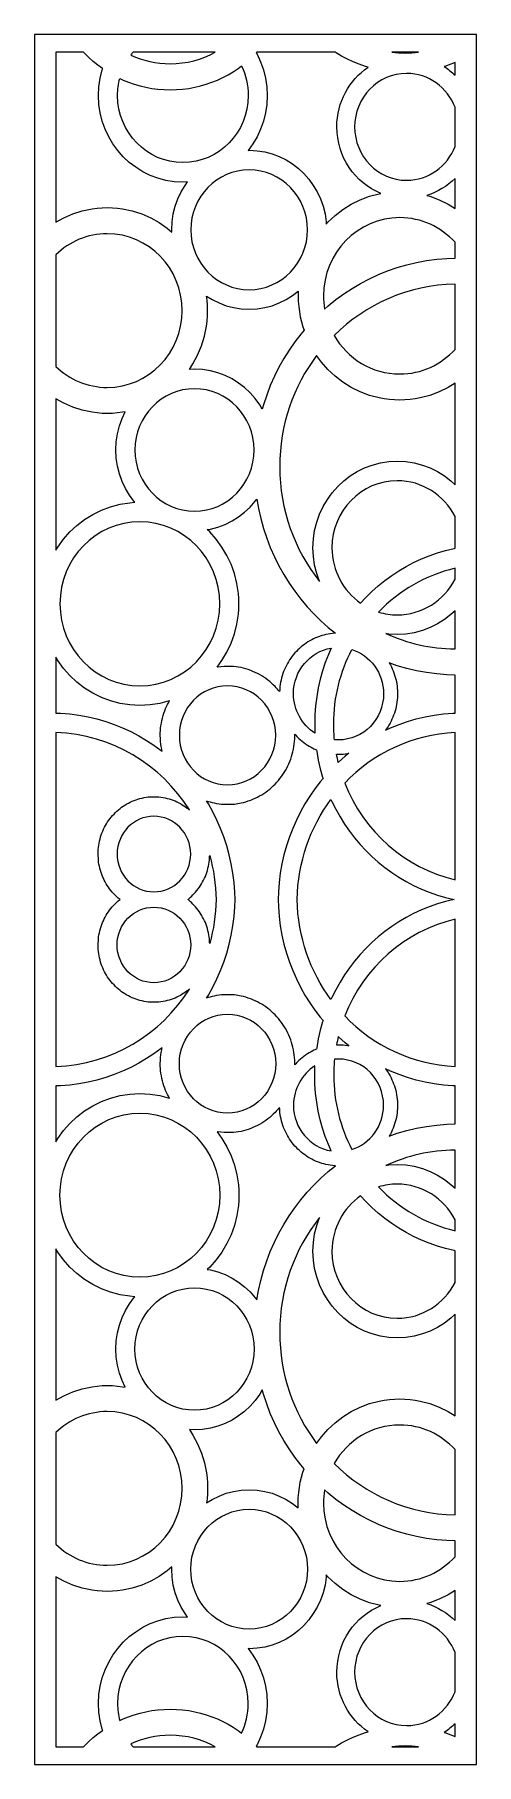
# Model space of a CAD drawing. Header units: centimetres. Extents: x -12.1 to -7.5, y -9 to 9.
import ezdxf

# ---------------------------------------------------------------- set-up
doc = ezdxf.new("R2010")
doc.units = ezdxf.units.CM
doc.header["$MEASUREMENT"] = 0
doc.layers.add('layer 1', color=7, linetype='Continuous')

msp = doc.modelspace()

# ---------------------------------------------------------------- linework, layer by layer
at = {"layer": 'layer 1', "color": 250}
for points, knots in [([(-12.12198, 9.00077), (-12.12198, 9.00077), (-7.52989, 9.00077), (-7.52989, 9.00077), (-7.52989, 9.00077), (-7.52989, 9.00077), (-7.52989, -9.00022), (-7.52989, -9.00022), (-7.52989, -9.00022), (-7.52989, -9.00022), (-12.12198, -9.00022), (-12.12198, -9.00022), (-12.12198, -9.00022), (-12.12198, -9.00022), (-12.12198, 9.00077), (-12.12198, 9.00077)], [0, 0, 0, 0, 0.2, 0.2, 0.2, 0.2, 0.4, 0.4, 0.4, 0.4, 0.6, 0.6, 0.6, 0.6, 1, 1, 1, 1]), ([(-11.90044, 8.81708), (-11.90044, 8.81708), (-11.61237, 8.81708), (-11.61237, 8.81708), (-11.61237, 8.81708), (-11.61237, 8.81708), (-11.602, 8.8059), (-11.602, 8.8059), (-11.602, 8.8059), (-11.602, 8.8059), (-11.55828, 8.76307), (-11.55828, 8.76307), (-11.55828, 8.76307), (-11.55828, 8.76307), (-11.51264, 8.7224), (-11.51264, 8.7224), (-11.51264, 8.7224), (-11.51264, 8.7224), (-11.4651, 8.68397), (-11.4651, 8.68397), (-11.4651, 8.68397), (-11.4651, 8.68397), (-11.41574, 8.64785), (-11.41574, 8.64785), (-11.41574, 8.64785), (-11.41574, 8.64785), (-11.41398, 8.64669), (-11.41398, 8.64669), (-11.41398, 8.64669), (-11.41398, 8.64669), (-11.41831, 8.63457), (-11.41831, 8.63457), (-11.41831, 8.63457), (-11.41831, 8.63457), (-11.44004, 8.54808), (-11.44004, 8.54808), (-11.44004, 8.54808), (-11.44004, 8.54808), (-11.45339, 8.45858), (-11.45339, 8.45858), (-11.45339, 8.45858), (-11.45339, 8.45858), (-11.45794, 8.36671), (-11.45794, 8.36671), (-11.45794, 8.36671), (-11.45794, 8.36671), (-11.45339, 8.27485), (-11.45339, 8.27485), (-11.45339, 8.27485), (-11.45339, 8.27485), (-11.44004, 8.18535), (-11.44004, 8.18535), (-11.44004, 8.18535), (-11.44004, 8.18535), (-11.41831, 8.09886), (-11.41831, 8.09886), (-11.41831, 8.09886), (-11.41831, 8.09886), (-11.38869, 8.01593), (-11.38869, 8.01593), (-11.38869, 8.01593), (-11.38869, 8.01593), (-11.35163, 7.93709), (-11.35163, 7.93709), (-11.35163, 7.93709), (-11.35163, 7.93709), (-11.30763, 7.86278), (-11.30763, 7.86278), (-11.30763, 7.86278), (-11.30763, 7.86278), (-11.25713, 7.79346), (-11.25713, 7.79346), (-11.25713, 7.79346), (-11.25713, 7.79346), (-11.20057, 7.72952), (-11.20057, 7.72952), (-11.20057, 7.72952), (-11.20057, 7.72952), (-11.13835, 7.67139), (-11.13835, 7.67139), (-11.13835, 7.67139), (-11.13835, 7.67139), (-11.0709, 7.61948), (-11.0709, 7.61948), (-11.0709, 7.61948), (-11.0709, 7.61948), (-10.99859, 7.57426), (-10.99859, 7.57426), (-10.99859, 7.57426), (-10.99859, 7.57426), (-10.92188, 7.53618), (-10.92188, 7.53618), (-10.92188, 7.53618), (-10.92188, 7.53618), (-10.84119, 7.50574), (-10.84119, 7.50574), (-10.84119, 7.50574), (-10.84119, 7.50574), (-10.75703, 7.48341), (-10.75703, 7.48341), (-10.75703, 7.48341), (-10.75703, 7.48341), (-10.66995, 7.46968), (-10.66995, 7.46968), (-10.66995, 7.46968), (-10.66995, 7.46968), (-10.58055, 7.46501), (-10.58055, 7.46501), (-10.58055, 7.46501), (-10.58055, 7.46501), (-10.53265, 7.46752), (-10.53265, 7.46752), (-10.53265, 7.46752), (-10.53265, 7.46752), (-10.55864, 7.43183), (-10.55864, 7.43183), (-10.55864, 7.43183), (-10.55864, 7.43183), (-10.59899, 7.36367), (-10.59899, 7.36367), (-10.59899, 7.36367), (-10.59899, 7.36367), (-10.63299, 7.29135), (-10.63299, 7.29135), (-10.63299, 7.29135), (-10.63299, 7.29135), (-10.66017, 7.21527), (-10.66017, 7.21527), (-10.66017, 7.21527), (-10.66017, 7.21527), (-10.68011, 7.13591), (-10.68011, 7.13591), (-10.68011, 7.13591), (-10.68011, 7.13591), (-10.69235, 7.05381), (-10.69235, 7.05381), (-10.69235, 7.05381), (-10.69235, 7.05381), (-10.69652, 6.96954), (-10.69652, 6.96954), (-10.69652, 6.96954), (-10.69652, 6.96954), (-10.69537, 6.94605), (-10.69537, 6.94605), (-10.69537, 6.94605), (-10.69537, 6.94605), (-10.74324, 6.98668), (-10.74324, 6.98668), (-10.74324, 6.98668), (-10.74324, 6.98668), (-10.82629, 7.04443), (-10.82629, 7.04443), (-10.82629, 7.04443), (-10.82629, 7.04443), (-10.91489, 7.09398), (-10.91489, 7.09398), (-10.91489, 7.09398), (-10.91489, 7.09398), (-11.00846, 7.13476), (-11.00846, 7.13476), (-11.00846, 7.13476), (-11.00846, 7.13476), (-11.10648, 7.1662), (-11.10648, 7.1662), (-11.10648, 7.1662), (-11.10648, 7.1662), (-11.20831, 7.18769), (-11.20831, 7.18769), (-11.20831, 7.18769), (-11.20831, 7.18769), (-11.26044, 7.19453), (-11.26044, 7.19453), (-11.26044, 7.19453), (-11.26044, 7.19453), (-11.31325, 7.19868), (-11.31325, 7.19868), (-11.31325, 7.19868), (-11.31325, 7.19868), (-11.36661, 7.20007), (-11.36661, 7.20007), (-11.36661, 7.20007), (-11.36661, 7.20007), (-11.41999, 7.19868), (-11.41999, 7.19868), (-11.41999, 7.19868), (-11.41999, 7.19868), (-11.4728, 7.19453), (-11.4728, 7.19453), (-11.4728, 7.19453), (-11.4728, 7.19453), (-11.52492, 7.18769), (-11.52492, 7.18769), (-11.52492, 7.18769), (-11.52492, 7.18769), (-11.62674, 7.1662), (-11.62674, 7.1662), (-11.62674, 7.1662), (-11.62674, 7.1662), (-11.72477, 7.13476), (-11.72477, 7.13476), (-11.72477, 7.13476), (-11.72477, 7.13476), (-11.81836, 7.09398), (-11.81836, 7.09398), (-11.81836, 7.09398), (-11.81836, 7.09398), (-11.90044, 7.04806), (-11.90044, 7.04806), (-11.90044, 7.04806), (-11.90044, 7.04806), (-11.90044, 8.81708), (-11.90044, 8.81708)], [0, 0, 0, 0, 0.01851852, 0.01851852, 0.01851852, 0.01851852, 0.03703704, 0.03703704, 0.03703704, 0.03703704, 0.05555556, 0.05555556, 0.05555556, 0.05555556, 0.07407407, 0.07407407, 0.07407407, 0.07407407, 0.09259259, 0.09259259, 0.09259259, 0.09259259, 0.11111111, 0.11111111, 0.11111111, 0.11111111, 0.12962963, 0.12962963, 0.12962963, 0.12962963, 0.14814815, 0.14814815, 0.14814815, 0.14814815, 0.16666667, 0.16666667, 0.16666667, 0.16666667, 0.18518519, 0.18518519, 0.18518519, 0.18518519, 0.2037037, 0.2037037, 0.2037037, 0.2037037, 0.22222222, 0.22222222, 0.22222222, 0.22222222, 0.24074074, 0.24074074, 0.24074074, 0.24074074, 0.25925926, 0.25925926, 0.25925926, 0.25925926, 0.27777778, 0.27777778, 0.27777778, 0.27777778, 0.2962963, 0.2962963, 0.2962963, 0.2962963, 0.31481481, 0.31481481, 0.31481481, 0.31481481, 0.33333333, 0.33333333, 0.33333333, 0.33333333, 0.35185185, 0.35185185, 0.35185185, 0.35185185, 0.37037037, 0.37037037, 0.37037037, 0.37037037, 0.38888889, 0.38888889, 0.38888889, 0.38888889, 0.40740741, 0.40740741, 0.40740741, 0.40740741, 0.42592593, 0.42592593, 0.42592593, 0.42592593, 0.44444444, 0.44444444, 0.44444444, 0.44444444, 0.46296296, 0.46296296, 0.46296296, 0.46296296, 0.48148148, 0.48148148, 0.48148148, 0.48148148, 0.5, 0.5, 0.5, 0.5, 0.51851852, 0.51851852, 0.51851852, 0.51851852, 0.53703704, 0.53703704, 0.53703704, 0.53703704, 0.55555556, 0.55555556, 0.55555556, 0.55555556, 0.57407407, 0.57407407, 0.57407407, 0.57407407, 0.59259259, 0.59259259, 0.59259259, 0.59259259, 0.61111111, 0.61111111, 0.61111111, 0.61111111, 0.62962963, 0.62962963, 0.62962963, 0.62962963, 0.64814815, 0.64814815, 0.64814815, 0.64814815, 0.66666667, 0.66666667, 0.66666667, 0.66666667, 0.68518519, 0.68518519, 0.68518519, 0.68518519, 0.7037037, 0.7037037, 0.7037037, 0.7037037, 0.72222222, 0.72222222, 0.72222222, 0.72222222, 0.74074074, 0.74074074, 0.74074074, 0.74074074, 0.75925926, 0.75925926, 0.75925926, 0.75925926, 0.77777778, 0.77777778, 0.77777778, 0.77777778, 0.7962963, 0.7962963, 0.7962963, 0.7962963, 0.81481481, 0.81481481, 0.81481481, 0.81481481, 0.83333333, 0.83333333, 0.83333333, 0.83333333, 0.85185185, 0.85185185, 0.85185185, 0.85185185, 0.87037037, 0.87037037, 0.87037037, 0.87037037, 0.88888889, 0.88888889, 0.88888889, 0.88888889, 0.90740741, 0.90740741, 0.90740741, 0.90740741, 0.92592593, 0.92592593, 0.92592593, 0.92592593, 0.94444444, 0.94444444, 0.94444444, 0.94444444, 0.96296296, 0.96296296, 0.96296296, 0.96296296, 1, 1, 1, 1]), ([(-9.97102, 8.67455), (-9.97102, 8.67455), (-10.00748, 8.64785), (-10.00748, 8.64785), (-10.00748, 8.64785), (-10.00748, 8.64785), (-10.05857, 8.61415), (-10.05857, 8.61415), (-10.05857, 8.61415), (-10.05857, 8.61415), (-10.11131, 8.58291), (-10.11131, 8.58291), (-10.11131, 8.58291), (-10.11131, 8.58291), (-10.16564, 8.55426), (-10.16564, 8.55426), (-10.16564, 8.55426), (-10.16564, 8.55426), (-10.22149, 8.52824), (-10.22149, 8.52824), (-10.22149, 8.52824), (-10.22149, 8.52824), (-10.27875, 8.50496), (-10.27875, 8.50496), (-10.27875, 8.50496), (-10.27875, 8.50496), (-10.33733, 8.48452), (-10.33733, 8.48452), (-10.33733, 8.48452), (-10.33733, 8.48452), (-10.39718, 8.46698), (-10.39718, 8.46698), (-10.39718, 8.46698), (-10.39718, 8.46698), (-10.45819, 8.45244), (-10.45819, 8.45244), (-10.45819, 8.45244), (-10.45819, 8.45244), (-10.52023, 8.44101), (-10.52023, 8.44101), (-10.52023, 8.44101), (-10.52023, 8.44101), (-10.58323, 8.43274), (-10.58323, 8.43274), (-10.58323, 8.43274), (-10.58323, 8.43274), (-10.64706, 8.42773), (-10.64706, 8.42773), (-10.64706, 8.42773), (-10.64706, 8.42773), (-10.71162, 8.42604), (-10.71162, 8.42604), (-10.71162, 8.42604), (-10.71162, 8.42604), (-10.77616, 8.42773), (-10.77616, 8.42773), (-10.77616, 8.42773), (-10.77616, 8.42773), (-10.84, 8.43274), (-10.84, 8.43274), (-10.84, 8.43274), (-10.84, 8.43274), (-10.90298, 8.44101), (-10.90298, 8.44101), (-10.90298, 8.44101), (-10.90298, 8.44101), (-10.96504, 8.45244), (-10.96504, 8.45244), (-10.96504, 8.45244), (-10.96504, 8.45244), (-11.02605, 8.46698), (-11.02605, 8.46698), (-11.02605, 8.46698), (-11.02605, 8.46698), (-11.08589, 8.48452), (-11.08589, 8.48452), (-11.08589, 8.48452), (-11.08589, 8.48452), (-11.14448, 8.50496), (-11.14448, 8.50496), (-11.14448, 8.50496), (-11.14448, 8.50496), (-11.20174, 8.52824), (-11.20174, 8.52824), (-11.20174, 8.52824), (-11.20174, 8.52824), (-11.23747, 8.54488), (-11.23747, 8.54488), (-11.23747, 8.54488), (-11.25214, 8.48797), (-11.25998, 8.42826), (-11.25998, 8.36671), (-11.25998, 8.36671), (-11.25998, 7.98212), (-10.95477, 7.66846), (-10.58055, 7.66846), (-10.58055, 7.66846), (-10.20635, 7.66846), (-9.90113, 7.98212), (-9.90113, 8.36671), (-9.90113, 8.36671), (-9.90113, 8.47709), (-9.92631, 8.58159), (-9.97102, 8.67455)], [0, 0, 0, 0, 0.03703704, 0.03703704, 0.03703704, 0.03703704, 0.07407407, 0.07407407, 0.07407407, 0.07407407, 0.11111111, 0.11111111, 0.11111111, 0.11111111, 0.14814815, 0.14814815, 0.14814815, 0.14814815, 0.18518519, 0.18518519, 0.18518519, 0.18518519, 0.22222222, 0.22222222, 0.22222222, 0.22222222, 0.25925926, 0.25925926, 0.25925926, 0.25925926, 0.2962963, 0.2962963, 0.2962963, 0.2962963, 0.33333333, 0.33333333, 0.33333333, 0.33333333, 0.37037037, 0.37037037, 0.37037037, 0.37037037, 0.40740741, 0.40740741, 0.40740741, 0.40740741, 0.44444444, 0.44444444, 0.44444444, 0.44444444, 0.48148148, 0.48148148, 0.48148148, 0.48148148, 0.51851852, 0.51851852, 0.51851852, 0.51851852, 0.55555556, 0.55555556, 0.55555556, 0.55555556, 0.59259259, 0.59259259, 0.59259259, 0.59259259, 0.62962963, 0.62962963, 0.62962963, 0.62962963, 0.66666667, 0.66666667, 0.66666667, 0.66666667, 0.7037037, 0.7037037, 0.7037037, 0.7037037, 0.74074074, 0.74074074, 0.74074074, 0.74074074, 0.77777778, 0.77777778, 0.77777778, 0.77777778, 0.81481481, 0.81481481, 0.81481481, 0.81481481, 0.85185185, 0.85185185, 0.85185185, 0.85185185, 0.88888889, 0.88888889, 0.88888889, 0.88888889, 0.92592593, 0.92592593, 0.92592593, 0.92592593, 1, 1, 1, 1]), ([(-11.09903, 8.81708), (-11.09903, 8.81708), (-10.24494, 8.81708), (-10.24494, 8.81708), (-10.24494, 8.81708), (-10.38428, 8.74066), (-10.54317, 8.69729), (-10.71162, 8.69729), (-10.71162, 8.69729), (-10.85759, 8.69729), (-10.99642, 8.72985), (-11.12154, 8.78828), (-11.12154, 8.78828), (-11.11428, 8.79809), (-11.10677, 8.80768), (-11.09903, 8.81708)], [0, 0, 0, 0, 0.2, 0.2, 0.2, 0.2, 0.4, 0.4, 0.4, 0.4, 0.6, 0.6, 0.6, 0.6, 1, 1, 1, 1]), ([(-9.81086, 8.81708), (-9.81086, 8.81708), (-8.99618, 8.81708), (-8.99618, 8.81708), (-8.99618, 8.81708), (-8.99618, 8.81708), (-8.98858, 8.81207), (-8.98858, 8.81207), (-8.98858, 8.81207), (-8.98858, 8.81207), (-8.93059, 8.77772), (-8.93059, 8.77772), (-8.93059, 8.77772), (-8.93059, 8.77772), (-8.87086, 8.74621), (-8.87086, 8.74621), (-8.87086, 8.74621), (-8.87086, 8.74621), (-8.80948, 8.71761), (-8.80948, 8.71761), (-8.80948, 8.71761), (-8.80948, 8.71761), (-8.74655, 8.69204), (-8.74655, 8.69204), (-8.74655, 8.69204), (-8.74655, 8.69204), (-8.68217, 8.66957), (-8.68217, 8.66957), (-8.68217, 8.66957), (-8.68217, 8.66957), (-8.65544, 8.66174), (-8.65544, 8.66174), (-8.65544, 8.66174), (-8.85102, 8.52791), (-8.98035, 8.29931), (-8.98035, 8.04061), (-8.98035, 8.04061), (-8.98035, 7.72721), (-8.79058, 7.45795), (-8.52311, 7.34791), (-8.52311, 7.34791), (-8.52311, 7.34791), (-8.53909, 7.34496), (-8.53909, 7.34496), (-8.53909, 7.34496), (-8.53909, 7.34496), (-8.64037, 7.31809), (-8.64037, 7.31809), (-8.64037, 7.31809), (-8.64037, 7.31809), (-8.73745, 7.28145), (-8.73745, 7.28145), (-8.73745, 7.28145), (-8.73745, 7.28145), (-8.82975, 7.23564), (-8.82975, 7.23564), (-8.82975, 7.23564), (-8.82975, 7.23564), (-8.91674, 7.18124), (-8.91674, 7.18124), (-8.91674, 7.18124), (-8.91674, 7.18124), (-8.99787, 7.11882), (-8.99787, 7.11882), (-8.99787, 7.11882), (-8.99787, 7.11882), (-9.0727, 7.0489), (-9.0727, 7.0489), (-9.0727, 7.0489), (-9.0727, 7.0489), (-9.08985, 7.02951), (-9.08985, 7.02951), (-9.08985, 7.02951), (-9.08985, 7.02951), (-9.09105, 7.05381), (-9.09105, 7.05381), (-9.09105, 7.05381), (-9.09105, 7.05381), (-9.1033, 7.13591), (-9.1033, 7.13591), (-9.1033, 7.13591), (-9.1033, 7.13591), (-9.12323, 7.21527), (-9.12323, 7.21527), (-9.12323, 7.21527), (-9.12323, 7.21527), (-9.15041, 7.29135), (-9.15041, 7.29135), (-9.15041, 7.29135), (-9.15041, 7.29135), (-9.1844, 7.36367), (-9.1844, 7.36367), (-9.1844, 7.36367), (-9.1844, 7.36367), (-9.22476, 7.43183), (-9.22476, 7.43183), (-9.22476, 7.43183), (-9.22476, 7.43183), (-9.27108, 7.49541), (-9.27108, 7.49541), (-9.27108, 7.49541), (-9.27108, 7.49541), (-9.32296, 7.55405), (-9.32296, 7.55405), (-9.32296, 7.55405), (-9.32296, 7.55405), (-9.38001, 7.60737), (-9.38001, 7.60737), (-9.38001, 7.60737), (-9.38001, 7.60737), (-9.44189, 7.65496), (-9.44189, 7.65496), (-9.44189, 7.65496), (-9.44189, 7.65496), (-9.5082, 7.69645), (-9.5082, 7.69645), (-9.5082, 7.69645), (-9.5082, 7.69645), (-9.57858, 7.73137), (-9.57858, 7.73137), (-9.57858, 7.73137), (-9.57858, 7.73137), (-9.6526, 7.75931), (-9.6526, 7.75931), (-9.6526, 7.75931), (-9.6526, 7.75931), (-9.72983, 7.7798), (-9.72983, 7.7798), (-9.72983, 7.7798), (-9.72983, 7.7798), (-9.80971, 7.79239), (-9.80971, 7.79239), (-9.80971, 7.79239), (-9.80971, 7.79239), (-9.89171, 7.79667), (-9.89171, 7.79667), (-9.89171, 7.79667), (-9.89171, 7.79667), (-9.90203, 7.79613), (-9.90203, 7.79613), (-9.90203, 7.79613), (-9.90203, 7.79613), (-9.85348, 7.86279), (-9.85348, 7.86279), (-9.85348, 7.86279), (-9.85348, 7.86279), (-9.80948, 7.93709), (-9.80948, 7.93709), (-9.80948, 7.93709), (-9.80948, 7.93709), (-9.77243, 8.01593), (-9.77243, 8.01593), (-9.77243, 8.01593), (-9.77243, 8.01593), (-9.7428, 8.09886), (-9.7428, 8.09886), (-9.7428, 8.09886), (-9.7428, 8.09886), (-9.72107, 8.18535), (-9.72107, 8.18535), (-9.72107, 8.18535), (-9.72107, 8.18535), (-9.70772, 8.27485), (-9.70772, 8.27485), (-9.70772, 8.27485), (-9.70772, 8.27485), (-9.70318, 8.36671), (-9.70318, 8.36671), (-9.70318, 8.36671), (-9.70318, 8.36671), (-9.70772, 8.45858), (-9.70772, 8.45858), (-9.70772, 8.45858), (-9.70772, 8.45858), (-9.72107, 8.54808), (-9.72107, 8.54808), (-9.72107, 8.54808), (-9.72107, 8.54808), (-9.7428, 8.63457), (-9.7428, 8.63457), (-9.7428, 8.63457), (-9.7428, 8.63457), (-9.77243, 8.7175), (-9.77243, 8.7175), (-9.77243, 8.7175), (-9.77243, 8.7175), (-9.80948, 8.79634), (-9.80948, 8.79634), (-9.80948, 8.79634), (-9.80948, 8.79634), (-9.81751, 8.80991), (-9.81751, 8.80991), (-9.81751, 8.80991), (-9.81751, 8.80991), (-9.81086, 8.81708), (-9.81086, 8.81708)], [0, 0, 0, 0, 0.02, 0.02, 0.02, 0.02, 0.04, 0.04, 0.04, 0.04, 0.06, 0.06, 0.06, 0.06, 0.08, 0.08, 0.08, 0.08, 0.1, 0.1, 0.1, 0.1, 0.12, 0.12, 0.12, 0.12, 0.14, 0.14, 0.14, 0.14, 0.16, 0.16, 0.16, 0.16, 0.18, 0.18, 0.18, 0.18, 0.2, 0.2, 0.2, 0.2, 0.22, 0.22, 0.22, 0.22, 0.24, 0.24, 0.24, 0.24, 0.26, 0.26, 0.26, 0.26, 0.28, 0.28, 0.28, 0.28, 0.3, 0.3, 0.3, 0.3, 0.32, 0.32, 0.32, 0.32, 0.34, 0.34, 0.34, 0.34, 0.36, 0.36, 0.36, 0.36, 0.38, 0.38, 0.38, 0.38, 0.4, 0.4, 0.4, 0.4, 0.42, 0.42, 0.42, 0.42, 0.44, 0.44, 0.44, 0.44, 0.46, 0.46, 0.46, 0.46, 0.48, 0.48, 0.48, 0.48, 0.5, 0.5, 0.5, 0.5, 0.52, 0.52, 0.52, 0.52, 0.54, 0.54, 0.54, 0.54, 0.56, 0.56, 0.56, 0.56, 0.58, 0.58, 0.58, 0.58, 0.6, 0.6, 0.6, 0.6, 0.62, 0.62, 0.62, 0.62, 0.64, 0.64, 0.64, 0.64, 0.66, 0.66, 0.66, 0.66, 0.68, 0.68, 0.68, 0.68, 0.7, 0.7, 0.7, 0.7, 0.72, 0.72, 0.72, 0.72, 0.74, 0.74, 0.74, 0.74, 0.76, 0.76, 0.76, 0.76, 0.78, 0.78, 0.78, 0.78, 0.8, 0.8, 0.8, 0.8, 0.82, 0.82, 0.82, 0.82, 0.84, 0.84, 0.84, 0.84, 0.86, 0.86, 0.86, 0.86, 0.88, 0.88, 0.88, 0.88, 0.9, 0.9, 0.9, 0.9, 0.92, 0.92, 0.92, 0.92, 0.94, 0.94, 0.94, 0.94, 0.96, 0.96, 0.96, 0.96, 1, 1, 1, 1]), ([(-8.40921, 8.81708), (-8.40921, 8.81708), (-8.13196, 8.81708), (-8.13196, 8.81708), (-8.13196, 8.81708), (-8.17751, 8.81157), (-8.22382, 8.80875), (-8.27078, 8.80875), (-8.27078, 8.80875), (-8.31758, 8.80875), (-8.36378, 8.81161), (-8.40921, 8.81708)], [0, 0, 0, 0, 0.25, 0.25, 0.25, 0.25, 0.5, 0.5, 0.5, 0.5, 1, 1, 1, 1]), ([(-7.75144, 8.70974), (-7.75144, 8.70974), (-7.75144, 8.57689), (-7.75144, 8.57689), (-7.75144, 8.57689), (-7.78581, 8.61097), (-7.82341, 8.64163), (-7.86375, 8.66829), (-7.86375, 8.66829), (-7.86375, 8.66829), (-7.85939, 8.66957), (-7.85939, 8.66957), (-7.85939, 8.66957), (-7.85939, 8.66957), (-7.795, 8.69204), (-7.795, 8.69204), (-7.795, 8.69204), (-7.795, 8.69204), (-7.75144, 8.70974), (-7.75144, 8.70974)], [0, 0, 0, 0, 0.16666667, 0.16666667, 0.16666667, 0.16666667, 0.33333333, 0.33333333, 0.33333333, 0.33333333, 0.5, 0.5, 0.5, 0.5, 0.66666667, 0.66666667, 0.66666667, 0.66666667, 1, 1, 1, 1]), ([(-7.75144, 8.24396), (-7.75144, 8.24396), (-7.75144, 7.83729), (-7.75144, 7.83729), (-7.75144, 7.83729), (-7.83069, 7.63118), (-8.02661, 7.48471), (-8.25476, 7.48471), (-8.25476, 7.48471), (-8.55267, 7.48471), (-8.79566, 7.73443), (-8.79566, 8.04061), (-8.79566, 8.04061), (-8.79566, 8.34678), (-8.55267, 8.5965), (-8.25476, 8.5965), (-8.25476, 8.5965), (-8.02661, 8.5965), (-7.83069, 8.45007), (-7.75144, 8.24396)], [0, 0, 0, 0, 0.16666667, 0.16666667, 0.16666667, 0.16666667, 0.33333333, 0.33333333, 0.33333333, 0.33333333, 0.5, 0.5, 0.5, 0.5, 0.66666667, 0.66666667, 0.66666667, 0.66666667, 1, 1, 1, 1]), ([(-10.49857, 6.96954), (-10.49857, 7.31306), (-10.22595, 7.59323), (-9.89171, 7.59323), (-9.89171, 7.59323), (-9.55745, 7.59323), (-9.28483, 7.31306), (-9.28483, 6.96954), (-9.28483, 6.96954), (-9.28483, 6.62602), (-9.55745, 6.34584), (-9.89171, 6.34584), (-9.89171, 6.34584), (-10.22595, 6.34584), (-10.49857, 6.62602), (-10.49857, 6.96954)], [0, 0, 0, 0, 0.2, 0.2, 0.2, 0.2, 0.4, 0.4, 0.4, 0.4, 0.6, 0.6, 0.6, 0.6, 1, 1, 1, 1]), ([(-7.75144, 7.5044), (-7.75144, 7.5044), (-7.75144, 7.19036), (-7.75144, 7.19036), (-7.75144, 7.19036), (-7.75144, 7.19036), (-7.82383, 7.23564), (-7.82383, 7.23564), (-7.82383, 7.23564), (-7.82383, 7.23564), (-7.91613, 7.28145), (-7.91613, 7.28145), (-7.91613, 7.28145), (-7.91613, 7.28145), (-8.01321, 7.31809), (-8.01321, 7.31809), (-8.01321, 7.31809), (-8.01321, 7.31809), (-8.04545, 7.32665), (-8.04545, 7.32665), (-8.04545, 7.32665), (-7.93379, 7.36136), (-7.83339, 7.42312), (-7.75144, 7.5044)], [0, 0, 0, 0, 0.14285714, 0.14285714, 0.14285714, 0.14285714, 0.28571429, 0.28571429, 0.28571429, 0.28571429, 0.42857143, 0.42857143, 0.42857143, 0.42857143, 0.57142857, 0.57142857, 0.57142857, 0.57142857, 0.71428571, 0.71428571, 0.71428571, 0.71428571, 1, 1, 1, 1]), ([(-7.75144, 6.84), (-7.75144, 6.84), (-7.75144, 6.67397), (-7.75144, 6.67397), (-7.75144, 6.67397), (-7.75144, 6.67397), (-7.83564, 6.67176), (-7.83564, 6.67176), (-7.83564, 6.67176), (-7.83564, 6.67176), (-7.94259, 6.66337), (-7.94259, 6.66337), (-7.94259, 6.66337), (-7.94259, 6.66337), (-8.04809, 6.64952), (-8.04809, 6.64952), (-8.04809, 6.64952), (-8.04809, 6.64952), (-8.15196, 6.63037), (-8.15196, 6.63037), (-8.15196, 6.63037), (-8.15196, 6.63037), (-8.25407, 6.60605), (-8.25407, 6.60605), (-8.25407, 6.60605), (-8.25407, 6.60605), (-8.35426, 6.5767), (-8.35426, 6.5767), (-8.35426, 6.5767), (-8.35426, 6.5767), (-8.45235, 6.54247), (-8.45235, 6.54247), (-8.45235, 6.54247), (-8.45235, 6.54247), (-8.54822, 6.50349), (-8.54822, 6.50349), (-8.54822, 6.50349), (-8.54822, 6.50349), (-8.64173, 6.45993), (-8.64173, 6.45993), (-8.64173, 6.45993), (-8.64173, 6.45993), (-8.73275, 6.41191), (-8.73275, 6.41191), (-8.73275, 6.41191), (-8.73275, 6.41191), (-8.82113, 6.35958), (-8.82113, 6.35958), (-8.82113, 6.35958), (-8.82113, 6.35958), (-8.90675, 6.30308), (-8.90675, 6.30308), (-8.90675, 6.30308), (-8.90675, 6.30308), (-8.98947, 6.24254), (-8.98947, 6.24254), (-8.98947, 6.24254), (-8.98947, 6.24254), (-9.06917, 6.17812), (-9.06917, 6.17812), (-9.06917, 6.17812), (-9.06917, 6.17812), (-9.10691, 6.1445), (-9.10691, 6.1445), (-9.10691, 6.1445), (-9.1144, 6.18933), (-9.11836, 6.23537), (-9.11836, 6.28232), (-9.11836, 6.28232), (-9.11836, 6.73039), (-8.76277, 7.09583), (-8.32679, 7.09583), (-8.32679, 7.09583), (-8.1005, 7.09583), (-7.89593, 6.99736), (-7.75144, 6.84)], [0, 0, 0, 0, 0.05, 0.05, 0.05, 0.05, 0.1, 0.1, 0.1, 0.1, 0.15, 0.15, 0.15, 0.15, 0.2, 0.2, 0.2, 0.2, 0.25, 0.25, 0.25, 0.25, 0.3, 0.3, 0.3, 0.3, 0.35, 0.35, 0.35, 0.35, 0.4, 0.4, 0.4, 0.4, 0.45, 0.45, 0.45, 0.45, 0.5, 0.5, 0.5, 0.5, 0.55, 0.55, 0.55, 0.55, 0.6, 0.6, 0.6, 0.6, 0.65, 0.65, 0.65, 0.65, 0.7, 0.7, 0.7, 0.7, 0.75, 0.75, 0.75, 0.75, 0.8, 0.8, 0.8, 0.8, 0.85, 0.85, 0.85, 0.85, 0.9, 0.9, 0.9, 0.9, 1, 1, 1, 1]), ([(-11.90044, 5.54766), (-11.90044, 5.54766), (-11.90044, 6.7101), (-11.90044, 6.7101), (-11.90044, 6.7101), (-11.7609, 6.84556), (-11.57293, 6.92882), (-11.36661, 6.92882), (-11.36661, 6.92882), (-10.93791, 6.92882), (-10.58825, 6.56946), (-10.58825, 6.12887), (-10.58825, 6.12887), (-10.58825, 5.68827), (-10.93791, 5.32892), (-11.36661, 5.32892), (-11.36661, 5.32892), (-11.57293, 5.32892), (-11.7609, 5.4122), (-11.90044, 5.54766)], [0, 0, 0, 0, 0.16666667, 0.16666667, 0.16666667, 0.16666667, 0.33333333, 0.33333333, 0.33333333, 0.33333333, 0.5, 0.5, 0.5, 0.5, 0.66666667, 0.66666667, 0.66666667, 0.66666667, 1, 1, 1, 1]), ([(-9.7556, 5.10418), (-9.7556, 5.10418), (-9.74307, 5.14937), (-9.74307, 5.14937), (-9.74307, 5.14937), (-9.74307, 5.14937), (-9.70977, 5.25019), (-9.70977, 5.25019), (-9.70977, 5.25019), (-9.70977, 5.25019), (-9.67184, 5.34872), (-9.67184, 5.34872), (-9.67184, 5.34872), (-9.67184, 5.34872), (-9.62946, 5.44483), (-9.62946, 5.44483), (-9.62946, 5.44483), (-9.62946, 5.44483), (-9.58273, 5.53836), (-9.58273, 5.53836), (-9.58273, 5.53836), (-9.58273, 5.53836), (-9.53181, 5.62919), (-9.53181, 5.62919), (-9.53181, 5.62919), (-9.53181, 5.62919), (-9.47684, 5.71719), (-9.47684, 5.71719), (-9.47684, 5.71719), (-9.47684, 5.71719), (-9.41793, 5.80221), (-9.41793, 5.80221), (-9.41793, 5.80221), (-9.41793, 5.80221), (-9.35525, 5.88411), (-9.35525, 5.88411), (-9.35525, 5.88411), (-9.35525, 5.88411), (-9.3217, 5.9239), (-9.3217, 5.9239), (-9.3217, 5.9239), (-9.3217, 5.9239), (-9.33461, 5.96007), (-9.33461, 5.96007), (-9.33461, 5.96007), (-9.33461, 5.96007), (-9.36076, 6.06412), (-9.36076, 6.06412), (-9.36076, 6.06412), (-9.36076, 6.06412), (-9.37009, 6.11757), (-9.37009, 6.11757), (-9.37009, 6.11757), (-9.37009, 6.11757), (-9.37684, 6.17182), (-9.37684, 6.17182), (-9.37684, 6.17182), (-9.37684, 6.17182), (-9.38092, 6.22678), (-9.38092, 6.22678), (-9.38092, 6.22678), (-9.38092, 6.22678), (-9.3823, 6.28232), (-9.3823, 6.28232), (-9.3823, 6.28232), (-9.3823, 6.28232), (-9.38109, 6.33089), (-9.38109, 6.33089), (-9.38109, 6.33089), (-9.38109, 6.33089), (-9.44188, 6.28411), (-9.44188, 6.28411), (-9.44188, 6.28411), (-9.44188, 6.28411), (-9.5082, 6.24264), (-9.5082, 6.24264), (-9.5082, 6.24264), (-9.5082, 6.24264), (-9.57858, 6.20771), (-9.57858, 6.20771), (-9.57858, 6.20771), (-9.57858, 6.20771), (-9.6526, 6.17977), (-9.6526, 6.17977), (-9.6526, 6.17977), (-9.6526, 6.17977), (-9.72983, 6.15928), (-9.72983, 6.15928), (-9.72983, 6.15928), (-9.72983, 6.15928), (-9.8097, 6.14669), (-9.8097, 6.14669), (-9.8097, 6.14669), (-9.8097, 6.14669), (-9.89171, 6.14241), (-9.89171, 6.14241), (-9.89171, 6.14241), (-9.89171, 6.14241), (-9.9737, 6.14669), (-9.9737, 6.14669), (-9.9737, 6.14669), (-9.9737, 6.14669), (-10.05359, 6.15928), (-10.05359, 6.15928), (-10.05359, 6.15928), (-10.05359, 6.15928), (-10.1308, 6.17977), (-10.1308, 6.17977), (-10.1308, 6.17977), (-10.1308, 6.17977), (-10.20483, 6.20771), (-10.20483, 6.20771), (-10.20483, 6.20771), (-10.20483, 6.20771), (-10.27521, 6.24264), (-10.27521, 6.24264), (-10.27521, 6.24264), (-10.27521, 6.24264), (-10.33492, 6.27998), (-10.33492, 6.27998), (-10.33492, 6.27998), (-10.33492, 6.27998), (-10.3297, 6.23799), (-10.3297, 6.23799), (-10.3297, 6.23799), (-10.3297, 6.23799), (-10.32567, 6.18372), (-10.32567, 6.18372), (-10.32567, 6.18372), (-10.32567, 6.18372), (-10.32431, 6.12887), (-10.32431, 6.12887), (-10.32431, 6.12887), (-10.32431, 6.12887), (-10.32567, 6.07403), (-10.32567, 6.07403), (-10.32567, 6.07403), (-10.32567, 6.07403), (-10.3297, 6.01975), (-10.3297, 6.01975), (-10.3297, 6.01975), (-10.3297, 6.01975), (-10.33636, 5.96619), (-10.33636, 5.96619), (-10.33636, 5.96619), (-10.33636, 5.96619), (-10.35727, 5.86152), (-10.35727, 5.86152), (-10.35727, 5.86152), (-10.35727, 5.86152), (-10.38786, 5.76078), (-10.38786, 5.76078), (-10.38786, 5.76078), (-10.38786, 5.76078), (-10.42754, 5.66461), (-10.42754, 5.66461), (-10.42754, 5.66461), (-10.42754, 5.66461), (-10.47575, 5.57358), (-10.47575, 5.57358), (-10.47575, 5.57358), (-10.47575, 5.57358), (-10.51345, 5.5163), (-10.51345, 5.5163), (-10.51345, 5.5163), (-10.51345, 5.5163), (-10.45959, 5.51911), (-10.45959, 5.51911), (-10.45959, 5.51911), (-10.45959, 5.51911), (-10.37625, 5.51476), (-10.37625, 5.51476), (-10.37625, 5.51476), (-10.37625, 5.51476), (-10.29506, 5.50196), (-10.29506, 5.50196), (-10.29506, 5.50196), (-10.29506, 5.50196), (-10.21658, 5.48114), (-10.21658, 5.48114), (-10.21658, 5.48114), (-10.21658, 5.48114), (-10.14134, 5.45275), (-10.14134, 5.45275), (-10.14134, 5.45275), (-10.14134, 5.45275), (-10.06981, 5.41724), (-10.06981, 5.41724), (-10.06981, 5.41724), (-10.06981, 5.41724), (-10.0024, 5.37508), (-10.0024, 5.37508), (-10.0024, 5.37508), (-10.0024, 5.37508), (-9.93952, 5.3267), (-9.93952, 5.3267), (-9.93952, 5.3267), (-9.93952, 5.3267), (-9.88152, 5.27252), (-9.88152, 5.27252), (-9.88152, 5.27252), (-9.88152, 5.27252), (-9.82879, 5.21291), (-9.82879, 5.21291), (-9.82879, 5.21291), (-9.82879, 5.21291), (-9.78172, 5.14828), (-9.78172, 5.14828), (-9.78172, 5.14828), (-9.78172, 5.14828), (-9.7556, 5.10418), (-9.7556, 5.10418)], [0, 0, 0, 0, 0.01851852, 0.01851852, 0.01851852, 0.01851852, 0.03703704, 0.03703704, 0.03703704, 0.03703704, 0.05555556, 0.05555556, 0.05555556, 0.05555556, 0.07407407, 0.07407407, 0.07407407, 0.07407407, 0.09259259, 0.09259259, 0.09259259, 0.09259259, 0.11111111, 0.11111111, 0.11111111, 0.11111111, 0.12962963, 0.12962963, 0.12962963, 0.12962963, 0.14814815, 0.14814815, 0.14814815, 0.14814815, 0.16666667, 0.16666667, 0.16666667, 0.16666667, 0.18518519, 0.18518519, 0.18518519, 0.18518519, 0.2037037, 0.2037037, 0.2037037, 0.2037037, 0.22222222, 0.22222222, 0.22222222, 0.22222222, 0.24074074, 0.24074074, 0.24074074, 0.24074074, 0.25925926, 0.25925926, 0.25925926, 0.25925926, 0.27777778, 0.27777778, 0.27777778, 0.27777778, 0.2962963, 0.2962963, 0.2962963, 0.2962963, 0.31481481, 0.31481481, 0.31481481, 0.31481481, 0.33333333, 0.33333333, 0.33333333, 0.33333333, 0.35185185, 0.35185185, 0.35185185, 0.35185185, 0.37037037, 0.37037037, 0.37037037, 0.37037037, 0.38888889, 0.38888889, 0.38888889, 0.38888889, 0.40740741, 0.40740741, 0.40740741, 0.40740741, 0.42592593, 0.42592593, 0.42592593, 0.42592593, 0.44444444, 0.44444444, 0.44444444, 0.44444444, 0.46296296, 0.46296296, 0.46296296, 0.46296296, 0.48148148, 0.48148148, 0.48148148, 0.48148148, 0.5, 0.5, 0.5, 0.5, 0.51851852, 0.51851852, 0.51851852, 0.51851852, 0.53703704, 0.53703704, 0.53703704, 0.53703704, 0.55555556, 0.55555556, 0.55555556, 0.55555556, 0.57407407, 0.57407407, 0.57407407, 0.57407407, 0.59259259, 0.59259259, 0.59259259, 0.59259259, 0.61111111, 0.61111111, 0.61111111, 0.61111111, 0.62962963, 0.62962963, 0.62962963, 0.62962963, 0.64814815, 0.64814815, 0.64814815, 0.64814815, 0.66666667, 0.66666667, 0.66666667, 0.66666667, 0.68518519, 0.68518519, 0.68518519, 0.68518519, 0.7037037, 0.7037037, 0.7037037, 0.7037037, 0.72222222, 0.72222222, 0.72222222, 0.72222222, 0.74074074, 0.74074074, 0.74074074, 0.74074074, 0.75925926, 0.75925926, 0.75925926, 0.75925926, 0.77777778, 0.77777778, 0.77777778, 0.77777778, 0.7962963, 0.7962963, 0.7962963, 0.7962963, 0.81481481, 0.81481481, 0.81481481, 0.81481481, 0.83333333, 0.83333333, 0.83333333, 0.83333333, 0.85185185, 0.85185185, 0.85185185, 0.85185185, 0.87037037, 0.87037037, 0.87037037, 0.87037037, 0.88888889, 0.88888889, 0.88888889, 0.88888889, 0.90740741, 0.90740741, 0.90740741, 0.90740741, 0.92592593, 0.92592593, 0.92592593, 0.92592593, 0.94444444, 0.94444444, 0.94444444, 0.94444444, 0.96296296, 0.96296296, 0.96296296, 0.96296296, 1, 1, 1, 1]), ([(-7.75144, 6.40318), (-7.75144, 6.40318), (-7.75144, 5.72467), (-7.75144, 5.72467), (-7.75144, 5.72467), (-7.89593, 5.56731), (-8.10051, 5.46882), (-8.32679, 5.46882), (-8.32679, 5.46882), (-8.61655, 5.46882), (-8.87076, 5.63026), (-9.00871, 5.87008), (-9.00871, 5.87008), (-8.68156, 6.19461), (-8.23875, 6.39674), (-7.75144, 6.40318)], [0, 0, 0, 0, 0.2, 0.2, 0.2, 0.2, 0.4, 0.4, 0.4, 0.4, 0.6, 0.6, 0.6, 0.6, 1, 1, 1, 1]), ([(-7.75144, 5.37428), (-7.75144, 5.37428), (-7.75144, 4.31594), (-7.75144, 4.31594), (-7.75144, 4.31594), (-7.75144, 4.31594), (-7.79375, 4.35548), (-7.79375, 4.35548), (-7.79375, 4.35548), (-7.79375, 4.35548), (-7.86121, 4.40737), (-7.86121, 4.40737), (-7.86121, 4.40737), (-7.86121, 4.40737), (-7.93351, 4.45259), (-7.93351, 4.45259), (-7.93351, 4.45259), (-7.93351, 4.45259), (-8.01023, 4.49067), (-8.01023, 4.49067), (-8.01023, 4.49067), (-8.01023, 4.49067), (-8.09092, 4.52112), (-8.09092, 4.52112), (-8.09092, 4.52112), (-8.09092, 4.52112), (-8.17508, 4.54345), (-8.17508, 4.54345), (-8.17508, 4.54345), (-8.17508, 4.54345), (-8.26217, 4.55718), (-8.26217, 4.55718), (-8.26217, 4.55718), (-8.26217, 4.55718), (-8.35155, 4.56184), (-8.35155, 4.56184), (-8.35155, 4.56184), (-8.35155, 4.56184), (-8.44094, 4.55718), (-8.44094, 4.55718), (-8.44094, 4.55718), (-8.44094, 4.55718), (-8.52803, 4.54345), (-8.52803, 4.54345), (-8.52803, 4.54345), (-8.52803, 4.54345), (-8.61219, 4.52112), (-8.61219, 4.52112), (-8.61219, 4.52112), (-8.61219, 4.52112), (-8.69287, 4.49067), (-8.69287, 4.49067), (-8.69287, 4.49067), (-8.69287, 4.49067), (-8.76959, 4.45259), (-8.76959, 4.45259), (-8.76959, 4.45259), (-8.76959, 4.45259), (-8.8419, 4.40737), (-8.8419, 4.40737), (-8.8419, 4.40737), (-8.8419, 4.40737), (-8.90935, 4.35548), (-8.90935, 4.35548), (-8.90935, 4.35548), (-8.90935, 4.35548), (-8.97156, 4.29734), (-8.97156, 4.29734), (-8.97156, 4.29734), (-8.97156, 4.29734), (-9.02813, 4.2334), (-9.02813, 4.2334), (-9.02813, 4.2334), (-9.02813, 4.2334), (-9.07863, 4.16407), (-9.07863, 4.16407), (-9.07863, 4.16407), (-9.07863, 4.16407), (-9.12263, 4.08977), (-9.12263, 4.08977), (-9.12263, 4.08977), (-9.12263, 4.08977), (-9.15969, 4.01092), (-9.15969, 4.01092), (-9.15969, 4.01092), (-9.15969, 4.01092), (-9.1893, 3.92799), (-9.1893, 3.92799), (-9.1893, 3.92799), (-9.1893, 3.92799), (-9.21103, 3.84151), (-9.21103, 3.84151), (-9.21103, 3.84151), (-9.21103, 3.84151), (-9.22439, 3.752), (-9.22439, 3.752), (-9.22439, 3.752), (-9.22439, 3.752), (-9.22894, 3.66014), (-9.22894, 3.66014), (-9.22894, 3.66014), (-9.22894, 3.66014), (-9.22439, 3.56827), (-9.22439, 3.56827), (-9.22439, 3.56827), (-9.22439, 3.56827), (-9.21103, 3.47877), (-9.21103, 3.47877), (-9.21103, 3.47877), (-9.21103, 3.47877), (-9.1893, 3.39228), (-9.1893, 3.39228), (-9.1893, 3.39228), (-9.1893, 3.39228), (-9.15969, 3.30935), (-9.15969, 3.30935), (-9.15969, 3.30935), (-9.15969, 3.30935), (-9.15936, 3.30864), (-9.15936, 3.30864), (-9.15936, 3.30864), (-9.4186, 3.63553), (-9.5744, 4.05221), (-9.5744, 4.50515), (-9.5744, 4.50515), (-9.5744, 4.93958), (-9.43105, 5.34062), (-9.1906, 5.66113), (-9.1906, 5.66113), (-9.1906, 5.66113), (-9.14072, 5.59265), (-9.14072, 5.59265), (-9.14072, 5.59265), (-9.14072, 5.59265), (-9.0727, 5.51575), (-9.0727, 5.51575), (-9.0727, 5.51575), (-9.0727, 5.51575), (-8.99787, 5.44584), (-8.99787, 5.44584), (-8.99787, 5.44584), (-8.99787, 5.44584), (-8.91672, 5.3834), (-8.91672, 5.3834), (-8.91672, 5.3834), (-8.91672, 5.3834), (-8.82976, 5.329), (-8.82976, 5.329), (-8.82976, 5.329), (-8.82976, 5.329), (-8.73745, 5.28321), (-8.73745, 5.28321), (-8.73745, 5.28321), (-8.73745, 5.28321), (-8.64037, 5.24655), (-8.64037, 5.24655), (-8.64037, 5.24655), (-8.64037, 5.24655), (-8.53911, 5.2197), (-8.53911, 5.2197), (-8.53911, 5.2197), (-8.53911, 5.2197), (-8.4871, 5.2101), (-8.4871, 5.2101), (-8.4871, 5.2101), (-8.4871, 5.2101), (-8.43433, 5.20317), (-8.43433, 5.20317), (-8.43433, 5.20317), (-8.43433, 5.20317), (-8.38084, 5.19898), (-8.38084, 5.19898), (-8.38084, 5.19898), (-8.38084, 5.19898), (-8.32679, 5.19756), (-8.32679, 5.19756), (-8.32679, 5.19756), (-8.32679, 5.19756), (-8.27274, 5.19898), (-8.27274, 5.19898), (-8.27274, 5.19898), (-8.27274, 5.19898), (-8.21927, 5.20317), (-8.21927, 5.20317), (-8.21927, 5.20317), (-8.21927, 5.20317), (-8.16648, 5.2101), (-8.16648, 5.2101), (-8.16648, 5.2101), (-8.16648, 5.2101), (-8.11449, 5.2197), (-8.11449, 5.2197), (-8.11449, 5.2197), (-8.11449, 5.2197), (-8.01321, 5.24655), (-8.01321, 5.24655), (-8.01321, 5.24655), (-8.01321, 5.24655), (-7.91613, 5.28321), (-7.91613, 5.28321), (-7.91613, 5.28321), (-7.91613, 5.28321), (-7.82382, 5.329), (-7.82382, 5.329), (-7.82382, 5.329), (-7.82382, 5.329), (-7.75144, 5.37428), (-7.75144, 5.37428)], [0, 0, 0, 0, 0.01886792, 0.01886792, 0.01886792, 0.01886792, 0.03773585, 0.03773585, 0.03773585, 0.03773585, 0.05660377, 0.05660377, 0.05660377, 0.05660377, 0.0754717, 0.0754717, 0.0754717, 0.0754717, 0.09433962, 0.09433962, 0.09433962, 0.09433962, 0.11320755, 0.11320755, 0.11320755, 0.11320755, 0.13207547, 0.13207547, 0.13207547, 0.13207547, 0.1509434, 0.1509434, 0.1509434, 0.1509434, 0.16981132, 0.16981132, 0.16981132, 0.16981132, 0.18867925, 0.18867925, 0.18867925, 0.18867925, 0.20754717, 0.20754717, 0.20754717, 0.20754717, 0.22641509, 0.22641509, 0.22641509, 0.22641509, 0.24528302, 0.24528302, 0.24528302, 0.24528302, 0.26415094, 0.26415094, 0.26415094, 0.26415094, 0.28301887, 0.28301887, 0.28301887, 0.28301887, 0.30188679, 0.30188679, 0.30188679, 0.30188679, 0.32075472, 0.32075472, 0.32075472, 0.32075472, 0.33962264, 0.33962264, 0.33962264, 0.33962264, 0.35849057, 0.35849057, 0.35849057, 0.35849057, 0.37735849, 0.37735849, 0.37735849, 0.37735849, 0.39622642, 0.39622642, 0.39622642, 0.39622642, 0.41509434, 0.41509434, 0.41509434, 0.41509434, 0.43396226, 0.43396226, 0.43396226, 0.43396226, 0.45283019, 0.45283019, 0.45283019, 0.45283019, 0.47169811, 0.47169811, 0.47169811, 0.47169811, 0.49056604, 0.49056604, 0.49056604, 0.49056604, 0.50943396, 0.50943396, 0.50943396, 0.50943396, 0.52830189, 0.52830189, 0.52830189, 0.52830189, 0.54716981, 0.54716981, 0.54716981, 0.54716981, 0.56603774, 0.56603774, 0.56603774, 0.56603774, 0.58490566, 0.58490566, 0.58490566, 0.58490566, 0.60377358, 0.60377358, 0.60377358, 0.60377358, 0.62264151, 0.62264151, 0.62264151, 0.62264151, 0.64150943, 0.64150943, 0.64150943, 0.64150943, 0.66037736, 0.66037736, 0.66037736, 0.66037736, 0.67924528, 0.67924528, 0.67924528, 0.67924528, 0.69811321, 0.69811321, 0.69811321, 0.69811321, 0.71698113, 0.71698113, 0.71698113, 0.71698113, 0.73584906, 0.73584906, 0.73584906, 0.73584906, 0.75471698, 0.75471698, 0.75471698, 0.75471698, 0.77358491, 0.77358491, 0.77358491, 0.77358491, 0.79245283, 0.79245283, 0.79245283, 0.79245283, 0.81132075, 0.81132075, 0.81132075, 0.81132075, 0.83018868, 0.83018868, 0.83018868, 0.83018868, 0.8490566, 0.8490566, 0.8490566, 0.8490566, 0.86792453, 0.86792453, 0.86792453, 0.86792453, 0.88679245, 0.88679245, 0.88679245, 0.88679245, 0.90566038, 0.90566038, 0.90566038, 0.90566038, 0.9245283, 0.9245283, 0.9245283, 0.9245283, 0.94339623, 0.94339623, 0.94339623, 0.94339623, 0.96226415, 0.96226415, 0.96226415, 0.96226415, 1, 1, 1, 1]), ([(-11.07965, 4.67842), (-11.07965, 5.0294), (-10.80111, 5.31566), (-10.45959, 5.31566), (-10.45959, 5.31566), (-10.11807, 5.31566), (-9.83953, 5.0294), (-9.83953, 4.67842), (-9.83953, 4.67842), (-9.83953, 4.32744), (-10.11807, 4.04118), (-10.45959, 4.04118), (-10.45959, 4.04118), (-10.80111, 4.04118), (-11.07965, 4.32744), (-11.07965, 4.67842)], [0, 0, 0, 0, 0.2, 0.2, 0.2, 0.2, 0.4, 0.4, 0.4, 0.4, 0.6, 0.6, 0.6, 0.6, 1, 1, 1, 1]), ([(-11.90044, 3.6345), (-11.90044, 3.6345), (-11.90044, 5.20968), (-11.90044, 5.20968), (-11.90044, 5.20968), (-11.90044, 5.20968), (-11.81836, 5.16376), (-11.81836, 5.16376), (-11.81836, 5.16376), (-11.81836, 5.16376), (-11.72476, 5.12296), (-11.72476, 5.12296), (-11.72476, 5.12296), (-11.72476, 5.12296), (-11.62674, 5.09154), (-11.62674, 5.09154), (-11.62674, 5.09154), (-11.62674, 5.09154), (-11.52492, 5.07005), (-11.52492, 5.07005), (-11.52492, 5.07005), (-11.52492, 5.07005), (-11.4728, 5.0632), (-11.4728, 5.0632), (-11.4728, 5.0632), (-11.4728, 5.0632), (-11.42, 5.05906), (-11.42, 5.05906), (-11.42, 5.05906), (-11.42, 5.05906), (-11.36661, 5.05765), (-11.36661, 5.05765), (-11.36661, 5.05765), (-11.36661, 5.05765), (-11.31325, 5.05906), (-11.31325, 5.05906), (-11.31325, 5.05906), (-11.31325, 5.05906), (-11.26044, 5.0632), (-11.26044, 5.0632), (-11.26044, 5.0632), (-11.26044, 5.0632), (-11.20831, 5.07005), (-11.20831, 5.07005), (-11.20831, 5.07005), (-11.20831, 5.07005), (-11.17987, 5.07606), (-11.17987, 5.07606), (-11.17987, 5.07606), (-11.17987, 5.07606), (-11.21304, 5.00549), (-11.21304, 5.00549), (-11.21304, 5.00549), (-11.21304, 5.00549), (-11.24066, 4.92817), (-11.24066, 4.92817), (-11.24066, 4.92817), (-11.24066, 4.92817), (-11.26092, 4.84752), (-11.26092, 4.84752), (-11.26092, 4.84752), (-11.26092, 4.84752), (-11.27337, 4.76407), (-11.27337, 4.76407), (-11.27337, 4.76407), (-11.27337, 4.76407), (-11.27761, 4.67842), (-11.27761, 4.67842), (-11.27761, 4.67842), (-11.27761, 4.67842), (-11.27337, 4.59276), (-11.27337, 4.59276), (-11.27337, 4.59276), (-11.27337, 4.59276), (-11.26092, 4.50932), (-11.26092, 4.50932), (-11.26092, 4.50932), (-11.26092, 4.50932), (-11.24066, 4.42868), (-11.24066, 4.42868), (-11.24066, 4.42868), (-11.24066, 4.42868), (-11.21304, 4.35134), (-11.21304, 4.35134), (-11.21304, 4.35134), (-11.21304, 4.35134), (-11.17848, 4.27782), (-11.17848, 4.27782), (-11.17848, 4.27782), (-11.17848, 4.27782), (-11.13746, 4.20856), (-11.13746, 4.20856), (-11.13746, 4.20856), (-11.13746, 4.20856), (-11.09038, 4.14392), (-11.09038, 4.14392), (-11.09038, 4.14392), (-11.09038, 4.14392), (-11.08129, 4.13367), (-11.08129, 4.13367), (-11.08129, 4.13367), (-11.08129, 4.13367), (-11.13235, 4.12964), (-11.13235, 4.12964), (-11.13235, 4.12964), (-11.13235, 4.12964), (-11.23447, 4.11355), (-11.23447, 4.11355), (-11.23447, 4.11355), (-11.23447, 4.11355), (-11.33315, 4.08737), (-11.33315, 4.08737), (-11.33315, 4.08737), (-11.33315, 4.08737), (-11.42777, 4.05166), (-11.42777, 4.05166), (-11.42777, 4.05166), (-11.42777, 4.05166), (-11.51773, 4.007), (-11.51773, 4.007), (-11.51773, 4.007), (-11.51773, 4.007), (-11.60255, 3.95396), (-11.60255, 3.95396), (-11.60255, 3.95396), (-11.60255, 3.95396), (-11.6817, 3.89307), (-11.6817, 3.89307), (-11.6817, 3.89307), (-11.6817, 3.89307), (-11.75469, 3.82486), (-11.75469, 3.82486), (-11.75469, 3.82486), (-11.75469, 3.82486), (-11.82106, 3.74985), (-11.82106, 3.74985), (-11.82106, 3.74985), (-11.82106, 3.74985), (-11.8803, 3.66851), (-11.8803, 3.66851), (-11.8803, 3.66851), (-11.8803, 3.66851), (-11.90044, 3.6345), (-11.90044, 3.6345)], [0, 0, 0, 0, 0.02702703, 0.02702703, 0.02702703, 0.02702703, 0.05405405, 0.05405405, 0.05405405, 0.05405405, 0.08108108, 0.08108108, 0.08108108, 0.08108108, 0.10810811, 0.10810811, 0.10810811, 0.10810811, 0.13513514, 0.13513514, 0.13513514, 0.13513514, 0.16216216, 0.16216216, 0.16216216, 0.16216216, 0.18918919, 0.18918919, 0.18918919, 0.18918919, 0.21621622, 0.21621622, 0.21621622, 0.21621622, 0.24324324, 0.24324324, 0.24324324, 0.24324324, 0.27027027, 0.27027027, 0.27027027, 0.27027027, 0.2972973, 0.2972973, 0.2972973, 0.2972973, 0.32432432, 0.32432432, 0.32432432, 0.32432432, 0.35135135, 0.35135135, 0.35135135, 0.35135135, 0.37837838, 0.37837838, 0.37837838, 0.37837838, 0.40540541, 0.40540541, 0.40540541, 0.40540541, 0.43243243, 0.43243243, 0.43243243, 0.43243243, 0.45945946, 0.45945946, 0.45945946, 0.45945946, 0.48648649, 0.48648649, 0.48648649, 0.48648649, 0.51351351, 0.51351351, 0.51351351, 0.51351351, 0.54054054, 0.54054054, 0.54054054, 0.54054054, 0.56756757, 0.56756757, 0.56756757, 0.56756757, 0.59459459, 0.59459459, 0.59459459, 0.59459459, 0.62162162, 0.62162162, 0.62162162, 0.62162162, 0.64864865, 0.64864865, 0.64864865, 0.64864865, 0.67567568, 0.67567568, 0.67567568, 0.67567568, 0.7027027, 0.7027027, 0.7027027, 0.7027027, 0.72972973, 0.72972973, 0.72972973, 0.72972973, 0.75675676, 0.75675676, 0.75675676, 0.75675676, 0.78378378, 0.78378378, 0.78378378, 0.78378378, 0.81081081, 0.81081081, 0.81081081, 0.81081081, 0.83783784, 0.83783784, 0.83783784, 0.83783784, 0.86486486, 0.86486486, 0.86486486, 0.86486486, 0.89189189, 0.89189189, 0.89189189, 0.89189189, 0.91891892, 0.91891892, 0.91891892, 0.91891892, 0.94594595, 0.94594595, 0.94594595, 0.94594595, 1, 1, 1, 1]), ([(-7.75144, 3.98672), (-7.75144, 3.98672), (-7.75144, 3.65466), (-7.75144, 3.65466), (-7.75144, 3.65466), (-7.75144, 3.65466), (-7.76148, 3.65281), (-7.76148, 3.65281), (-7.76148, 3.65281), (-7.76148, 3.65281), (-7.84921, 3.6319), (-7.84921, 3.6319), (-7.84921, 3.6319), (-7.84921, 3.6319), (-7.93529, 3.60668), (-7.93529, 3.60668), (-7.93529, 3.60668), (-7.93529, 3.60668), (-8.01958, 3.57727), (-8.01958, 3.57727), (-8.01958, 3.57727), (-8.01958, 3.57727), (-8.10197, 3.54378), (-8.10197, 3.54378), (-8.10197, 3.54378), (-8.10197, 3.54378), (-8.18232, 3.50635), (-8.18232, 3.50635), (-8.18232, 3.50635), (-8.18232, 3.50635), (-8.26053, 3.46509), (-8.26053, 3.46509), (-8.26053, 3.46509), (-8.26053, 3.46509), (-8.33648, 3.42011), (-8.33648, 3.42011), (-8.33648, 3.42011), (-8.33648, 3.42011), (-8.41007, 3.37155), (-8.41007, 3.37155), (-8.41007, 3.37155), (-8.41007, 3.37155), (-8.48116, 3.31952), (-8.48116, 3.31952), (-8.48116, 3.31952), (-8.48116, 3.31952), (-8.54967, 3.26416), (-8.54967, 3.26416), (-8.54967, 3.26416), (-8.54967, 3.26416), (-8.61547, 3.20554), (-8.61547, 3.20554), (-8.61547, 3.20554), (-8.61547, 3.20554), (-8.67846, 3.14382), (-8.67846, 3.14382), (-8.67846, 3.14382), (-8.67846, 3.14382), (-8.73422, 3.08371), (-8.73422, 3.08371), (-8.73422, 3.08371), (-8.91317, 3.2097), (-9.03098, 3.42121), (-9.03098, 3.66014), (-9.03098, 3.66014), (-9.03098, 4.04473), (-8.72578, 4.3584), (-8.35155, 4.3584), (-8.35155, 4.3584), (-8.09203, 4.3584), (-7.86577, 4.20749), (-7.75144, 3.98672)], [0, 0, 0, 0, 0.05263158, 0.05263158, 0.05263158, 0.05263158, 0.10526316, 0.10526316, 0.10526316, 0.10526316, 0.15789474, 0.15789474, 0.15789474, 0.15789474, 0.21052632, 0.21052632, 0.21052632, 0.21052632, 0.26315789, 0.26315789, 0.26315789, 0.26315789, 0.31578947, 0.31578947, 0.31578947, 0.31578947, 0.36842105, 0.36842105, 0.36842105, 0.36842105, 0.42105263, 0.42105263, 0.42105263, 0.42105263, 0.47368421, 0.47368421, 0.47368421, 0.47368421, 0.52631579, 0.52631579, 0.52631579, 0.52631579, 0.57894737, 0.57894737, 0.57894737, 0.57894737, 0.63157895, 0.63157895, 0.63157895, 0.63157895, 0.68421053, 0.68421053, 0.68421053, 0.68421053, 0.73684211, 0.73684211, 0.73684211, 0.73684211, 0.78947368, 0.78947368, 0.78947368, 0.78947368, 0.84210526, 0.84210526, 0.84210526, 0.84210526, 0.89473684, 0.89473684, 0.89473684, 0.89473684, 1, 1, 1, 1]), ([(-8.99382, 2.77128), (-8.99382, 2.77128), (-9.06917, 2.83219), (-9.06917, 2.83219), (-9.06917, 2.83219), (-9.06917, 2.83219), (-9.14572, 2.90039), (-9.14572, 2.90039), (-9.14572, 2.90039), (-9.14572, 2.90039), (-9.21901, 2.97221), (-9.21901, 2.97221), (-9.21901, 2.97221), (-9.21901, 2.97221), (-9.2889, 3.04752), (-9.2889, 3.04752), (-9.2889, 3.04752), (-9.2889, 3.04752), (-9.35525, 3.1262), (-9.35525, 3.1262), (-9.35525, 3.1262), (-9.35525, 3.1262), (-9.41793, 3.20812), (-9.41793, 3.20812), (-9.41793, 3.20812), (-9.41793, 3.20812), (-9.47684, 3.29313), (-9.47684, 3.29313), (-9.47684, 3.29313), (-9.47684, 3.29313), (-9.53181, 3.38112), (-9.53181, 3.38112), (-9.53181, 3.38112), (-9.53181, 3.38112), (-9.58273, 3.47195), (-9.58273, 3.47195), (-9.58273, 3.47195), (-9.58273, 3.47195), (-9.62944, 3.56548), (-9.62944, 3.56548), (-9.62944, 3.56548), (-9.62944, 3.56548), (-9.67184, 3.66158), (-9.67184, 3.66158), (-9.67184, 3.66158), (-9.67184, 3.66158), (-9.70977, 3.76013), (-9.70977, 3.76013), (-9.70977, 3.76013), (-9.70977, 3.76013), (-9.74307, 3.86094), (-9.74307, 3.86094), (-9.74307, 3.86094), (-9.74307, 3.86094), (-9.77163, 3.96389), (-9.77163, 3.96389), (-9.77163, 3.96389), (-9.77163, 3.96389), (-9.79529, 4.06884), (-9.79529, 4.06884), (-9.79529, 4.06884), (-9.79529, 4.06884), (-9.81235, 4.16651), (-9.81235, 4.16651), (-9.81235, 4.16651), (-9.81235, 4.16651), (-9.82879, 4.14392), (-9.82879, 4.14392), (-9.82879, 4.14392), (-9.82879, 4.14392), (-9.88152, 4.08432), (-9.88152, 4.08432), (-9.88152, 4.08432), (-9.88152, 4.08432), (-9.93952, 4.03014), (-9.93952, 4.03014), (-9.93952, 4.03014), (-9.93952, 4.03014), (-10.0024, 3.98176), (-10.0024, 3.98176), (-10.0024, 3.98176), (-10.0024, 3.98176), (-10.06981, 3.9396), (-10.06981, 3.9396), (-10.06981, 3.9396), (-10.06981, 3.9396), (-10.14134, 3.90409), (-10.14134, 3.90409), (-10.14134, 3.90409), (-10.14134, 3.90409), (-10.21658, 3.87571), (-10.21658, 3.87571), (-10.21658, 3.87571), (-10.21658, 3.87571), (-10.29505, 3.85487), (-10.29505, 3.85487), (-10.29505, 3.85487), (-10.29505, 3.85487), (-10.32701, 3.84984), (-10.32701, 3.84984), (-10.32701, 3.84984), (-10.32701, 3.84984), (-10.30028, 3.82486), (-10.30028, 3.82486), (-10.30028, 3.82486), (-10.30028, 3.82486), (-10.23391, 3.74985), (-10.23391, 3.74985), (-10.23391, 3.74985), (-10.23391, 3.74985), (-10.17466, 3.66851), (-10.17466, 3.66851), (-10.17466, 3.66851), (-10.17466, 3.66851), (-10.12304, 3.58134), (-10.12304, 3.58134), (-10.12304, 3.58134), (-10.12304, 3.58134), (-10.0796, 3.48888), (-10.0796, 3.48888), (-10.0796, 3.48888), (-10.0796, 3.48888), (-10.04484, 3.39163), (-10.04484, 3.39163), (-10.04484, 3.39163), (-10.04484, 3.39163), (-10.01937, 3.29022), (-10.01937, 3.29022), (-10.01937, 3.29022), (-10.01937, 3.29022), (-10.00371, 3.18527), (-10.00371, 3.18527), (-10.00371, 3.18527), (-10.00371, 3.18527), (-9.99972, 3.13168), (-9.99972, 3.13168), (-9.99972, 3.13168), (-9.99972, 3.13168), (-9.99839, 3.0775), (-9.99839, 3.0775), (-9.99839, 3.0775), (-9.99839, 3.0775), (-9.99972, 3.02331), (-9.99972, 3.02331), (-9.99972, 3.02331), (-9.99972, 3.02331), (-10.00371, 2.96972), (-10.00371, 2.96972), (-10.00371, 2.96972), (-10.00371, 2.96972), (-10.01938, 2.86477), (-10.01938, 2.86477), (-10.01938, 2.86477), (-10.01938, 2.86477), (-10.04484, 2.76336), (-10.04484, 2.76336), (-10.04484, 2.76336), (-10.04484, 2.76336), (-10.0796, 2.66612), (-10.0796, 2.66612), (-10.0796, 2.66612), (-10.0796, 2.66612), (-10.12304, 2.57365), (-10.12304, 2.57365), (-10.12304, 2.57365), (-10.12304, 2.57365), (-10.17466, 2.48649), (-10.17466, 2.48649), (-10.17466, 2.48649), (-10.17466, 2.48649), (-10.22378, 2.41906), (-10.22378, 2.41906), (-10.22378, 2.41906), (-10.22338, 2.41914), (-10.22297, 2.41921), (-10.22256, 2.41928), (-10.22256, 2.41928), (-10.22256, 2.41928), (-10.15216, 2.42666), (-10.15216, 2.42666), (-10.15216, 2.42666), (-10.15216, 2.42666), (-10.08057, 2.42666), (-10.08057, 2.42666), (-10.08057, 2.42666), (-10.04484, 2.42386), (-10.01098, 2.41944), (-9.97571, 2.41293), (-9.97571, 2.41293), (-9.9415, 2.40479), (-9.90928, 2.39537), (-9.87603, 2.38377), (-9.87603, 2.38377), (-9.84391, 2.37071), (-9.81383, 2.35671), (-9.7831, 2.34049), (-9.7831, 2.34049), (-9.75348, 2.32296), (-9.72595, 2.30481), (-9.69811, 2.28443), (-9.69811, 2.28443), (-9.67138, 2.26283), (-9.64678, 2.24091), (-9.62218, 2.2168), (-9.62218, 2.2168), (-9.60582, 2.19917), (-9.5905, 2.18153), (-9.57559, 2.16316), (-9.57559, 2.16316), (-9.57446, 2.18817), (-9.57237, 2.21259), (-9.56924, 2.23786), (-9.56924, 2.23786), (-9.56376, 2.2692), (-9.55711, 2.29877), (-9.54862, 2.32941), (-9.54862, 2.32941), (-9.53883, 2.35903), (-9.52815, 2.38684), (-9.51557, 2.41535), (-9.51557, 2.41535), (-9.50184, 2.44284), (-9.48748, 2.46846), (-9.47123, 2.49448), (-9.47123, 2.49448), (-9.4539, 2.51948), (-9.43622, 2.54259), (-9.41666, 2.5658), (-9.41666, 2.5658), (-9.39609, 2.58797), (-9.37541, 2.60823), (-9.35287, 2.62831), (-9.35287, 2.62831), (-9.32936, 2.64731), (-9.30602, 2.66439), (-9.28082, 2.681), (-9.28082, 2.681), (-9.25468, 2.69649), (-9.229, 2.71003), (-9.2015, 2.72283), (-9.2015, 2.72283), (-9.17304, 2.73441), (-9.14537, 2.74405), (-9.11593, 2.75267), (-9.11593, 2.75267), (-9.08554, 2.75991), (-9.05627, 2.76529), (-9.02532, 2.76935), (-9.02532, 2.76935), (-9.0147, 2.77019), (-9.00423, 2.77083), (-8.99382, 2.77128)], [0, 0, 0, 0, 0.015625, 0.015625, 0.015625, 0.015625, 0.03125, 0.03125, 0.03125, 0.03125, 0.046875, 0.046875, 0.046875, 0.046875, 0.0625, 0.0625, 0.0625, 0.0625, 0.078125, 0.078125, 0.078125, 0.078125, 0.09375, 0.09375, 0.09375, 0.09375, 0.109375, 0.109375, 0.109375, 0.109375, 0.125, 0.125, 0.125, 0.125, 0.140625, 0.140625, 0.140625, 0.140625, 0.15625, 0.15625, 0.15625, 0.15625, 0.171875, 0.171875, 0.171875, 0.171875, 0.1875, 0.1875, 0.1875, 0.1875, 0.203125, 0.203125, 0.203125, 0.203125, 0.21875, 0.21875, 0.21875, 0.21875, 0.234375, 0.234375, 0.234375, 0.234375, 0.25, 0.25, 0.25, 0.25, 0.265625, 0.265625, 0.265625, 0.265625, 0.28125, 0.28125, 0.28125, 0.28125, 0.296875, 0.296875, 0.296875, 0.296875, 0.3125, 0.3125, 0.3125, 0.3125, 0.328125, 0.328125, 0.328125, 0.328125, 0.34375, 0.34375, 0.34375, 0.34375, 0.359375, 0.359375, 0.359375, 0.359375, 0.375, 0.375, 0.375, 0.375, 0.390625, 0.390625, 0.390625, 0.390625, 0.40625, 0.40625, 0.40625, 0.40625, 0.421875, 0.421875, 0.421875, 0.421875, 0.4375, 0.4375, 0.4375, 0.4375, 0.453125, 0.453125, 0.453125, 0.453125, 0.46875, 0.46875, 0.46875, 0.46875, 0.484375, 0.484375, 0.484375, 0.484375, 0.5, 0.5, 0.5, 0.5, 0.515625, 0.515625, 0.515625, 0.515625, 0.53125, 0.53125, 0.53125, 0.53125, 0.546875, 0.546875, 0.546875, 0.546875, 0.5625, 0.5625, 0.5625, 0.5625, 0.578125, 0.578125, 0.578125, 0.578125, 0.59375, 0.59375, 0.59375, 0.59375, 0.609375, 0.609375, 0.609375, 0.609375, 0.625, 0.625, 0.625, 0.625, 0.640625, 0.640625, 0.640625, 0.640625, 0.65625, 0.65625, 0.65625, 0.65625, 0.671875, 0.671875, 0.671875, 0.671875, 0.6875, 0.6875, 0.6875, 0.6875, 0.703125, 0.703125, 0.703125, 0.703125, 0.71875, 0.71875, 0.71875, 0.71875, 0.734375, 0.734375, 0.734375, 0.734375, 0.75, 0.75, 0.75, 0.75, 0.765625, 0.765625, 0.765625, 0.765625, 0.78125, 0.78125, 0.78125, 0.78125, 0.796875, 0.796875, 0.796875, 0.796875, 0.8125, 0.8125, 0.8125, 0.8125, 0.828125, 0.828125, 0.828125, 0.828125, 0.84375, 0.84375, 0.84375, 0.84375, 0.859375, 0.859375, 0.859375, 0.859375, 0.875, 0.875, 0.875, 0.875, 0.890625, 0.890625, 0.890625, 0.890625, 0.90625, 0.90625, 0.90625, 0.90625, 0.921875, 0.921875, 0.921875, 0.921875, 0.9375, 0.9375, 0.9375, 0.9375, 0.953125, 0.953125, 0.953125, 0.953125, 0.96875, 0.96875, 0.96875, 0.96875, 1, 1, 1, 1]), ([(-11.85862, 3.0775), (-11.85862, 3.54796), (-11.48526, 3.93168), (-11.02749, 3.93168), (-11.02749, 3.93168), (-10.5697, 3.93168), (-10.19634, 3.54796), (-10.19634, 3.0775), (-10.19634, 3.0775), (-10.19634, 2.60702), (-10.5697, 2.22331), (-11.02749, 2.22331), (-11.02749, 2.22331), (-11.48526, 2.22331), (-11.85862, 2.60702), (-11.85862, 3.0775)], [0, 0, 0, 0, 0.2, 0.2, 0.2, 0.2, 0.4, 0.4, 0.4, 0.4, 0.6, 0.6, 0.6, 0.6, 1, 1, 1, 1]), ([(-7.75144, 3.44688), (-7.75144, 3.44688), (-7.75144, 3.33352), (-7.75144, 3.33352), (-7.75144, 3.33352), (-7.86579, 3.11277), (-8.09204, 2.96187), (-8.35155, 2.96187), (-8.35155, 2.96187), (-8.41932, 2.96187), (-8.4848, 2.97221), (-8.54663, 2.99133), (-8.54663, 2.99133), (-8.33282, 3.21428), (-8.05845, 3.37572), (-7.75144, 3.44688)], [0, 0, 0, 0, 0.2, 0.2, 0.2, 0.2, 0.4, 0.4, 0.4, 0.4, 0.6, 0.6, 0.6, 0.6, 1, 1, 1, 1]), ([(-7.75144, 3.00435), (-7.75144, 3.00435), (-7.75144, 2.60713), (-7.75144, 2.60713), (-7.75144, 2.60713), (-8.00657, 2.61051), (-8.24949, 2.66754), (-8.47, 2.76769), (-8.47, 2.76769), (-8.47, 2.76769), (-8.44094, 2.7631), (-8.44094, 2.7631), (-8.44094, 2.7631), (-8.44094, 2.7631), (-8.35155, 2.75844), (-8.35155, 2.75844), (-8.35155, 2.75844), (-8.35155, 2.75844), (-8.26216, 2.7631), (-8.26216, 2.7631), (-8.26216, 2.7631), (-8.26216, 2.7631), (-8.17507, 2.77683), (-8.17507, 2.77683), (-8.17507, 2.77683), (-8.17507, 2.77683), (-8.09092, 2.79915), (-8.09092, 2.79915), (-8.09092, 2.79915), (-8.09092, 2.79915), (-8.01023, 2.8296), (-8.01023, 2.8296), (-8.01023, 2.8296), (-8.01023, 2.8296), (-7.93351, 2.86768), (-7.93351, 2.86768), (-7.93351, 2.86768), (-7.93351, 2.86768), (-7.86121, 2.9129), (-7.86121, 2.9129), (-7.86121, 2.9129), (-7.86121, 2.9129), (-7.79375, 2.96479), (-7.79375, 2.96479), (-7.79375, 2.96479), (-7.79375, 2.96479), (-7.75144, 3.00435), (-7.75144, 3.00435)], [0, 0, 0, 0, 0.07692308, 0.07692308, 0.07692308, 0.07692308, 0.15384615, 0.15384615, 0.15384615, 0.15384615, 0.23076923, 0.23076923, 0.23076923, 0.23076923, 0.30769231, 0.30769231, 0.30769231, 0.30769231, 0.38461538, 0.38461538, 0.38461538, 0.38461538, 0.46153846, 0.46153846, 0.46153846, 0.46153846, 0.53846154, 0.53846154, 0.53846154, 0.53846154, 0.61538462, 0.61538462, 0.61538462, 0.61538462, 0.69230769, 0.69230769, 0.69230769, 0.69230769, 0.76923077, 0.76923077, 0.76923077, 0.76923077, 0.84615385, 0.84615385, 0.84615385, 0.84615385, 1, 1, 1, 1]), ([(-11.90044, 1.94046), (-11.90044, 1.94046), (-11.90044, 2.5205), (-11.90044, 2.5205), (-11.90044, 2.5205), (-11.90044, 2.5205), (-11.8803, 2.48649), (-11.8803, 2.48649), (-11.8803, 2.48649), (-11.8803, 2.48649), (-11.82106, 2.40515), (-11.82106, 2.40515), (-11.82106, 2.40515), (-11.82106, 2.40515), (-11.75469, 2.33012), (-11.75469, 2.33012), (-11.75469, 2.33012), (-11.75469, 2.33012), (-11.6817, 2.26191), (-11.6817, 2.26191), (-11.6817, 2.26191), (-11.6817, 2.26191), (-11.60255, 2.20103), (-11.60255, 2.20103), (-11.60255, 2.20103), (-11.60255, 2.20103), (-11.51774, 2.14799), (-11.51774, 2.14799), (-11.51774, 2.14799), (-11.51774, 2.14799), (-11.42776, 2.10333), (-11.42776, 2.10333), (-11.42776, 2.10333), (-11.42776, 2.10333), (-11.33315, 2.06763), (-11.33315, 2.06763), (-11.33315, 2.06763), (-11.33315, 2.06763), (-11.23447, 2.04143), (-11.23447, 2.04143), (-11.23447, 2.04143), (-11.23447, 2.04143), (-11.13235, 2.02534), (-11.13235, 2.02534), (-11.13235, 2.02534), (-11.13235, 2.02534), (-11.08021, 2.02124), (-11.08021, 2.02124), (-11.08021, 2.02124), (-11.08021, 2.02124), (-11.02749, 2.01986), (-11.02749, 2.01986), (-11.02749, 2.01986), (-11.02749, 2.01986), (-10.97476, 2.02124), (-10.97476, 2.02124), (-10.97476, 2.02124), (-10.97476, 2.02124), (-10.92262, 2.02534), (-10.92262, 2.02534), (-10.92262, 2.02534), (-10.92262, 2.02534), (-10.8205, 2.04143), (-10.8205, 2.04143), (-10.8205, 2.04143), (-10.8205, 2.04143), (-10.72182, 2.06763), (-10.72182, 2.06763), (-10.72182, 2.06763), (-10.72182, 2.06763), (-10.72165, 2.06769), (-10.72165, 2.06769), (-10.72165, 2.06769), (-10.7357, 2.04175), (-10.74835, 2.01593), (-10.76042, 1.98858), (-10.76042, 1.98858), (-10.77325, 1.95522), (-10.78394, 1.9228), (-10.79352, 1.88831), (-10.79352, 1.88831), (-10.80154, 1.85268), (-10.80751, 1.81839), (-10.81202, 1.78213), (-10.81202, 1.78213), (-10.81202, 1.78213), (-10.81564, 1.70893), (-10.81564, 1.70893), (-10.81564, 1.70893), (-10.81564, 1.70893), (-10.81473, 1.67213), (-10.81473, 1.67213), (-10.81473, 1.67213), (-10.812, 1.63541), (-10.80769, 1.60063), (-10.80137, 1.56437), (-10.80137, 1.56437), (-10.79956, 1.55634), (-10.7977, 1.54844), (-10.79573, 1.54058), (-10.79573, 1.54058), (-10.79573, 1.54058), (-10.80769, 1.55026), (-10.80769, 1.55026), (-10.80769, 1.55026), (-10.80769, 1.55026), (-10.88268, 1.60512), (-10.88268, 1.60512), (-10.88268, 1.60512), (-10.88268, 1.60512), (-10.96028, 1.65633), (-10.96028, 1.65633), (-10.96028, 1.65633), (-10.96028, 1.65633), (-11.04038, 1.70376), (-11.04038, 1.70376), (-11.04038, 1.70376), (-11.04038, 1.70376), (-11.12285, 1.74727), (-11.12285, 1.74727), (-11.12285, 1.74727), (-11.12285, 1.74727), (-11.20758, 1.78675), (-11.20758, 1.78675), (-11.20758, 1.78675), (-11.20758, 1.78675), (-11.29446, 1.82206), (-11.29446, 1.82206), (-11.29446, 1.82206), (-11.29446, 1.82206), (-11.38335, 1.85307), (-11.38335, 1.85307), (-11.38335, 1.85307), (-11.38335, 1.85307), (-11.47411, 1.87968), (-11.47411, 1.87968), (-11.47411, 1.87968), (-11.47411, 1.87968), (-11.56663, 1.90171), (-11.56663, 1.90171), (-11.56663, 1.90171), (-11.56663, 1.90171), (-11.66076, 1.91906), (-11.66076, 1.91906), (-11.66076, 1.91906), (-11.66076, 1.91906), (-11.75635, 1.93162), (-11.75635, 1.93162), (-11.75635, 1.93162), (-11.75635, 1.93162), (-11.85328, 1.93923), (-11.85328, 1.93923), (-11.85328, 1.93923), (-11.85328, 1.93923), (-11.90044, 1.94046), (-11.90044, 1.94046)], [0, 0, 0, 0, 0.025, 0.025, 0.025, 0.025, 0.05, 0.05, 0.05, 0.05, 0.075, 0.075, 0.075, 0.075, 0.1, 0.1, 0.1, 0.1, 0.125, 0.125, 0.125, 0.125, 0.15, 0.15, 0.15, 0.15, 0.175, 0.175, 0.175, 0.175, 0.2, 0.2, 0.2, 0.2, 0.225, 0.225, 0.225, 0.225, 0.25, 0.25, 0.25, 0.25, 0.275, 0.275, 0.275, 0.275, 0.3, 0.3, 0.3, 0.3, 0.325, 0.325, 0.325, 0.325, 0.35, 0.35, 0.35, 0.35, 0.375, 0.375, 0.375, 0.375, 0.4, 0.4, 0.4, 0.4, 0.425, 0.425, 0.425, 0.425, 0.45, 0.45, 0.45, 0.45, 0.475, 0.475, 0.475, 0.475, 0.5, 0.5, 0.5, 0.5, 0.525, 0.525, 0.525, 0.525, 0.55, 0.55, 0.55, 0.55, 0.575, 0.575, 0.575, 0.575, 0.6, 0.6, 0.6, 0.6, 0.625, 0.625, 0.625, 0.625, 0.65, 0.65, 0.65, 0.65, 0.675, 0.675, 0.675, 0.675, 0.7, 0.7, 0.7, 0.7, 0.725, 0.725, 0.725, 0.725, 0.75, 0.75, 0.75, 0.75, 0.775, 0.775, 0.775, 0.775, 0.8, 0.8, 0.8, 0.8, 0.825, 0.825, 0.825, 0.825, 0.85, 0.85, 0.85, 0.85, 0.875, 0.875, 0.875, 0.875, 0.9, 0.9, 0.9, 0.9, 0.925, 0.925, 0.925, 0.925, 0.95, 0.95, 0.95, 0.95, 1, 1, 1, 1]), ([(-9.20838, 1.73255), (-9.20838, 1.73255), (-9.2107, 1.82645), (-9.2107, 1.82645), (-9.2107, 1.82645), (-9.2107, 1.82645), (-9.20834, 1.92204), (-9.20834, 1.92204), (-9.20834, 1.92204), (-9.20834, 1.92204), (-9.2013, 2.01651), (-9.2013, 2.01651), (-9.2013, 2.01651), (-9.2013, 2.01651), (-9.18973, 2.10968), (-9.18973, 2.10968), (-9.18973, 2.10968), (-9.18973, 2.10968), (-9.17372, 2.20141), (-9.17372, 2.20141), (-9.17372, 2.20141), (-9.17372, 2.20141), (-9.15339, 2.29158), (-9.15339, 2.29158), (-9.15339, 2.29158), (-9.15339, 2.29158), (-9.12884, 2.38004), (-9.12884, 2.38004), (-9.12884, 2.38004), (-9.12884, 2.38004), (-9.10022, 2.46667), (-9.10022, 2.46667), (-9.10022, 2.46667), (-9.10022, 2.46667), (-9.06764, 2.55133), (-9.06764, 2.55133), (-9.06764, 2.55133), (-9.06764, 2.55133), (-9.03865, 2.61706), (-9.03865, 2.61706), (-9.03865, 2.61706), (-9.26076, 2.57963), (-9.43116, 2.38067), (-9.43116, 2.14209), (-9.43116, 2.14209), (-9.43116, 1.96942), (-9.34189, 1.81751), (-9.20838, 1.73255)], [0, 0, 0, 0, 0.07692308, 0.07692308, 0.07692308, 0.07692308, 0.15384615, 0.15384615, 0.15384615, 0.15384615, 0.23076923, 0.23076923, 0.23076923, 0.23076923, 0.30769231, 0.30769231, 0.30769231, 0.30769231, 0.38461538, 0.38461538, 0.38461538, 0.38461538, 0.46153846, 0.46153846, 0.46153846, 0.46153846, 0.53846154, 0.53846154, 0.53846154, 0.53846154, 0.61538462, 0.61538462, 0.61538462, 0.61538462, 0.69230769, 0.69230769, 0.69230769, 0.69230769, 0.76923077, 0.76923077, 0.76923077, 0.76923077, 0.84615385, 0.84615385, 0.84615385, 0.84615385, 1, 1, 1, 1]), ([(-8.82493, 2.60206), (-8.94473, 2.37031), (-9.01275, 2.1063), (-9.01275, 1.82645), (-9.01275, 1.82645), (-9.01275, 1.77121), (-9.01007, 1.7166), (-9.00487, 1.66273), (-9.00487, 1.66273), (-8.99101, 1.66146), (-8.97699, 1.66077), (-8.96282, 1.66077), (-8.96282, 1.66077), (-8.70487, 1.66077), (-8.49448, 1.87699), (-8.49448, 2.14209), (-8.49448, 2.14209), (-8.49448, 2.3579), (-8.63392, 2.5413), (-8.82493, 2.60206)], [0, 0, 0, 0, 0.16666667, 0.16666667, 0.16666667, 0.16666667, 0.33333333, 0.33333333, 0.33333333, 0.33333333, 0.5, 0.5, 0.5, 0.5, 0.66666667, 0.66666667, 0.66666667, 0.66666667, 1, 1, 1, 1]), ([(-7.75144, 2.33634), (-7.75144, 2.33634), (-7.75144, 1.93985), (-7.75144, 1.93985), (-7.75144, 1.93985), (-7.75144, 1.93985), (-7.77519, 1.93923), (-7.77519, 1.93923), (-7.77519, 1.93923), (-7.77519, 1.93923), (-7.87212, 1.93161), (-7.87212, 1.93161), (-7.87212, 1.93161), (-7.87212, 1.93161), (-7.96772, 1.91906), (-7.96772, 1.91906), (-7.96772, 1.91906), (-7.96772, 1.91906), (-8.06185, 1.90171), (-8.06185, 1.90171), (-8.06185, 1.90171), (-8.06185, 1.90171), (-8.15435, 1.87968), (-8.15435, 1.87968), (-8.15435, 1.87968), (-8.15435, 1.87968), (-8.24513, 1.85307), (-8.24513, 1.85307), (-8.24513, 1.85307), (-8.24513, 1.85307), (-8.334, 1.82207), (-8.334, 1.82207), (-8.334, 1.82207), (-8.334, 1.82207), (-8.42088, 1.78675), (-8.42088, 1.78675), (-8.42088, 1.78675), (-8.42088, 1.78675), (-8.47441, 1.76182), (-8.47441, 1.76182), (-8.47441, 1.76182), (-8.46184, 1.77917), (-8.45003, 1.79673), (-8.43844, 1.81527), (-8.43844, 1.81527), (-8.42337, 1.84215), (-8.4102, 1.86854), (-8.39775, 1.89679), (-8.39775, 1.89679), (-8.38648, 1.92604), (-8.37711, 1.9545), (-8.3687, 1.98474), (-8.3687, 1.98474), (-8.36166, 2.01598), (-8.35643, 2.04606), (-8.35249, 2.07786), (-8.35249, 2.07786), (-8.35006, 2.11051), (-8.34931, 2.14165), (-8.35011, 2.17438), (-8.35011, 2.17438), (-8.35251, 2.20658), (-8.35628, 2.23711), (-8.36183, 2.26892), (-8.36183, 2.26892), (-8.36878, 2.29974), (-8.37682, 2.32878), (-8.38671, 2.35875), (-8.38671, 2.35875), (-8.39786, 2.3877), (-8.40981, 2.41482), (-8.42364, 2.44253), (-8.42364, 2.44253), (-8.42729, 2.44901), (-8.43095, 2.45539), (-8.43467, 2.46168), (-8.43467, 2.46168), (-8.43467, 2.46168), (-8.35424, 2.43361), (-8.35424, 2.43361), (-8.35424, 2.43361), (-8.35424, 2.43361), (-8.25407, 2.40427), (-8.25407, 2.40427), (-8.25407, 2.40427), (-8.25407, 2.40427), (-8.15197, 2.37994), (-8.15197, 2.37994), (-8.15197, 2.37994), (-8.15197, 2.37994), (-8.04809, 2.36079), (-8.04809, 2.36079), (-8.04809, 2.36079), (-8.04809, 2.36079), (-7.94259, 2.34694), (-7.94259, 2.34694), (-7.94259, 2.34694), (-7.94259, 2.34694), (-7.83564, 2.33854), (-7.83564, 2.33854), (-7.83564, 2.33854), (-7.83564, 2.33854), (-7.75144, 2.33634), (-7.75144, 2.33634)], [0, 0, 0, 0, 0.03703704, 0.03703704, 0.03703704, 0.03703704, 0.07407407, 0.07407407, 0.07407407, 0.07407407, 0.11111111, 0.11111111, 0.11111111, 0.11111111, 0.14814815, 0.14814815, 0.14814815, 0.14814815, 0.18518519, 0.18518519, 0.18518519, 0.18518519, 0.22222222, 0.22222222, 0.22222222, 0.22222222, 0.25925926, 0.25925926, 0.25925926, 0.25925926, 0.2962963, 0.2962963, 0.2962963, 0.2962963, 0.33333333, 0.33333333, 0.33333333, 0.33333333, 0.37037037, 0.37037037, 0.37037037, 0.37037037, 0.40740741, 0.40740741, 0.40740741, 0.40740741, 0.44444444, 0.44444444, 0.44444444, 0.44444444, 0.48148148, 0.48148148, 0.48148148, 0.48148148, 0.51851852, 0.51851852, 0.51851852, 0.51851852, 0.55555556, 0.55555556, 0.55555556, 0.55555556, 0.59259259, 0.59259259, 0.59259259, 0.59259259, 0.62962963, 0.62962963, 0.62962963, 0.62962963, 0.66666667, 0.66666667, 0.66666667, 0.66666667, 0.7037037, 0.7037037, 0.7037037, 0.7037037, 0.74074074, 0.74074074, 0.74074074, 0.74074074, 0.77777778, 0.77777778, 0.77777778, 0.77777778, 0.81481481, 0.81481481, 0.81481481, 0.81481481, 0.85185185, 0.85185185, 0.85185185, 0.85185185, 0.88888889, 0.88888889, 0.88888889, 0.88888889, 0.92592593, 0.92592593, 0.92592593, 0.92592593, 1, 1, 1, 1]), ([(-10.61769, 1.70893), (-10.61769, 1.9927), (-10.39248, 2.22415), (-10.11636, 2.22415), (-10.11636, 2.22415), (-9.84025, 2.22415), (-9.61504, 1.9927), (-9.61504, 1.70893), (-9.61504, 1.70893), (-9.61504, 1.42516), (-9.84025, 1.1937), (-10.11636, 1.1937), (-10.11636, 1.1937), (-10.39248, 1.1937), (-10.61769, 1.42516), (-10.61769, 1.70893)], [0, 0, 0, 0, 0.2, 0.2, 0.2, 0.2, 0.4, 0.4, 0.4, 0.4, 0.6, 0.6, 0.6, 0.6, 1, 1, 1, 1]), ([(-11.90044, -1.73692), (-11.90044, -1.73692), (-11.90044, 1.73748), (-11.90044, 1.73748), (-11.90044, 1.73748), (-11.31964, 1.71991), (-10.80977, 1.40314), (-10.51221, 0.9325), (-10.51221, 0.9325), (-10.51956, 0.93885), (-10.52705, 0.94509), (-10.53474, 0.95132), (-10.53474, 0.95132), (-10.55785, 0.96823), (-10.5807, 0.9833), (-10.60528, 0.99786), (-10.60528, 0.99786), (-10.63081, 1.01133), (-10.65579, 1.02294), (-10.68247, 1.03379), (-10.68247, 1.03379), (-10.71008, 1.04343), (-10.73685, 1.05125), (-10.76525, 1.05801), (-10.76525, 1.05801), (-10.79455, 1.06341), (-10.82267, 1.06708), (-10.85234, 1.06941), (-10.85234, 1.06941), (-10.88244, 1.0702), (-10.91111, 1.06946), (-10.94114, 1.0671), (-10.94114, 1.0671), (-10.97045, 1.06326), (-10.99816, 1.05816), (-11.02695, 1.05132), (-11.02695, 1.05132), (-11.05483, 1.04314), (-11.08105, 1.03402), (-11.108, 1.02305), (-11.108, 1.02305), (-11.13402, 1.01093), (-11.15833, 0.99812), (-11.18308, 0.98347), (-11.18308, 0.98347), (-11.20689, 0.96775), (-11.22897, 0.9516), (-11.2512, 0.93364), (-11.2512, 0.93364), (-11.2725, 0.91466), (-11.29204, 0.89551), (-11.31149, 0.87455), (-11.31149, 0.87455), (-11.32999, 0.8526), (-11.34671, 0.83076), (-11.36309, 0.80712), (-11.36309, 0.80712), (-11.37845, 0.78251), (-11.39205, 0.75825), (-11.40504, 0.73226), (-11.40504, 0.73226), (-11.41694, 0.70525), (-11.42707, 0.67892), (-11.43634, 0.65086), (-11.43634, 0.65086), (-11.44438, 0.62185), (-11.45068, 0.59384), (-11.45586, 0.56416), (-11.45586, 0.56416), (-11.45966, 0.53358), (-11.46181, 0.50435), (-11.46258, 0.47356), (-11.46258, 0.47356), (-11.46258, 0.47356), (-11.45957, 0.4128), (-11.45957, 0.4128), (-11.45957, 0.4128), (-11.45582, 0.38268), (-11.45088, 0.35419), (-11.44421, 0.32461), (-11.44421, 0.32461), (-11.43625, 0.29596), (-11.42737, 0.26903), (-11.41671, 0.24131), (-11.41671, 0.24131), (-11.40492, 0.21459), (-11.39245, 0.18961), (-11.37819, 0.16416), (-11.37819, 0.16416), (-11.3629, 0.1397), (-11.34721, 0.11702), (-11.3297, 0.09415), (-11.3297, 0.09415), (-11.31124, 0.07226), (-11.29261, 0.05217), (-11.27219, 0.03218), (-11.27219, 0.03218), (-11.25966, 0.02101), (-11.24716, 0.01048), (-11.2343, 0.00027), (-11.2343, 0.00027), (-11.24716, -0.00994), (-11.25966, -0.02047), (-11.27219, -0.03163), (-11.27219, -0.03163), (-11.29261, -0.05162), (-11.31124, -0.07172), (-11.3297, -0.09361), (-11.3297, -0.09361), (-11.34721, -0.11648), (-11.3629, -0.13915), (-11.37819, -0.16362), (-11.37819, -0.16362), (-11.39245, -0.18906), (-11.40492, -0.21403), (-11.41671, -0.24077), (-11.41671, -0.24077), (-11.42737, -0.26848), (-11.43625, -0.29542), (-11.44421, -0.32407), (-11.44421, -0.32407), (-11.45088, -0.35365), (-11.45582, -0.38214), (-11.45957, -0.41225), (-11.45957, -0.41225), (-11.45957, -0.41225), (-11.46258, -0.47301), (-11.46258, -0.47301), (-11.46258, -0.47301), (-11.46181, -0.5038), (-11.45966, -0.53305), (-11.45586, -0.5636), (-11.45586, -0.5636), (-11.45068, -0.59329), (-11.44438, -0.62131), (-11.43634, -0.65033), (-11.43634, -0.65033), (-11.42707, -0.67837), (-11.41694, -0.70471), (-11.40504, -0.7317), (-11.40504, -0.7317), (-11.39205, -0.75771), (-11.37845, -0.78197), (-11.36309, -0.80658), (-11.36309, -0.80658), (-11.34671, -0.83021), (-11.32999, -0.85206), (-11.31149, -0.874), (-11.31149, -0.874), (-11.29204, -0.89496), (-11.2725, -0.9141), (-11.2512, -0.93309), (-11.2512, -0.93309), (-11.22897, -0.95106), (-11.20689, -0.9672), (-11.18308, -0.98291), (-11.18308, -0.98291), (-11.15833, -0.99758), (-11.13402, -1.01039), (-11.108, -1.02252), (-11.108, -1.02252), (-11.08105, -1.03346), (-11.05483, -1.0426), (-11.02695, -1.05077), (-11.02695, -1.05077), (-10.99816, -1.05762), (-10.97045, -1.06271), (-10.94114, -1.06656), (-10.94114, -1.06656), (-10.91111, -1.06892), (-10.88244, -1.06966), (-10.85234, -1.06887), (-10.85234, -1.06887), (-10.82267, -1.06654), (-10.79455, -1.06287), (-10.76525, -1.05747), (-10.76525, -1.05747), (-10.73685, -1.0507), (-10.71008, -1.04288), (-10.68247, -1.03324), (-10.68247, -1.03324), (-10.65579, -1.02241), (-10.63081, -1.01078), (-10.60528, -0.99731), (-10.60528, -0.99731), (-10.5807, -0.98275), (-10.55785, -0.96769), (-10.53474, -0.95078), (-10.53474, -0.95078), (-10.52705, -0.94455), (-10.51956, -0.9383), (-10.51221, -0.93195), (-10.51221, -0.93195), (-10.80977, -1.4026), (-11.31964, -1.71935), (-11.90044, -1.73692)], [0, 0, 0, 0, 0.02, 0.02, 0.02, 0.02, 0.04, 0.04, 0.04, 0.04, 0.06, 0.06, 0.06, 0.06, 0.08, 0.08, 0.08, 0.08, 0.1, 0.1, 0.1, 0.1, 0.12, 0.12, 0.12, 0.12, 0.14, 0.14, 0.14, 0.14, 0.16, 0.16, 0.16, 0.16, 0.18, 0.18, 0.18, 0.18, 0.2, 0.2, 0.2, 0.2, 0.22, 0.22, 0.22, 0.22, 0.24, 0.24, 0.24, 0.24, 0.26, 0.26, 0.26, 0.26, 0.28, 0.28, 0.28, 0.28, 0.3, 0.3, 0.3, 0.3, 0.32, 0.32, 0.32, 0.32, 0.34, 0.34, 0.34, 0.34, 0.36, 0.36, 0.36, 0.36, 0.38, 0.38, 0.38, 0.38, 0.4, 0.4, 0.4, 0.4, 0.42, 0.42, 0.42, 0.42, 0.44, 0.44, 0.44, 0.44, 0.46, 0.46, 0.46, 0.46, 0.48, 0.48, 0.48, 0.48, 0.5, 0.5, 0.5, 0.5, 0.52, 0.52, 0.52, 0.52, 0.54, 0.54, 0.54, 0.54, 0.56, 0.56, 0.56, 0.56, 0.58, 0.58, 0.58, 0.58, 0.6, 0.6, 0.6, 0.6, 0.62, 0.62, 0.62, 0.62, 0.64, 0.64, 0.64, 0.64, 0.66, 0.66, 0.66, 0.66, 0.68, 0.68, 0.68, 0.68, 0.7, 0.7, 0.7, 0.7, 0.72, 0.72, 0.72, 0.72, 0.74, 0.74, 0.74, 0.74, 0.76, 0.76, 0.76, 0.76, 0.78, 0.78, 0.78, 0.78, 0.8, 0.8, 0.8, 0.8, 0.82, 0.82, 0.82, 0.82, 0.84, 0.84, 0.84, 0.84, 0.86, 0.86, 0.86, 0.86, 0.88, 0.88, 0.88, 0.88, 0.9, 0.9, 0.9, 0.9, 0.92, 0.92, 0.92, 0.92, 0.94, 0.94, 0.94, 0.94, 0.96, 0.96, 0.96, 0.96, 1, 1, 1, 1]), ([(-10.03897, 0.00027), (-10.03897, 0.00027), (-10.04085, -0.07602), (-10.04085, -0.07602), (-10.04085, -0.07602), (-10.04085, -0.07602), (-10.04826, -0.17562), (-10.04826, -0.17562), (-10.04826, -0.17562), (-10.04826, -0.17562), (-10.06047, -0.27388), (-10.06047, -0.27388), (-10.06047, -0.27388), (-10.06047, -0.27388), (-10.07737, -0.37061), (-10.07737, -0.37061), (-10.07737, -0.37061), (-10.07737, -0.37061), (-10.0988, -0.46569), (-10.0988, -0.46569), (-10.0988, -0.46569), (-10.0988, -0.46569), (-10.12467, -0.55897), (-10.12467, -0.55897), (-10.12467, -0.55897), (-10.12467, -0.55897), (-10.15486, -0.65033), (-10.15486, -0.65033), (-10.15486, -0.65033), (-10.15486, -0.65033), (-10.18921, -0.73961), (-10.18921, -0.73961), (-10.18921, -0.73961), (-10.18921, -0.73961), (-10.22763, -0.82668), (-10.22763, -0.82668), (-10.22763, -0.82668), (-10.22763, -0.82668), (-10.26996, -0.91145), (-10.26996, -0.91145), (-10.26996, -0.91145), (-10.26996, -0.91145), (-10.31612, -0.99377), (-10.31612, -0.99377), (-10.31612, -0.99377), (-10.31612, -0.99377), (-10.33678, -1.02683), (-10.33678, -1.02683), (-10.33678, -1.02683), (-10.31044, -1.01824), (-10.28437, -1.0109), (-10.25702, -1.00438), (-10.25702, -1.00438), (-10.22175, -0.99789), (-10.1879, -0.99346), (-10.15216, -0.99066), (-10.15216, -0.99066), (-10.11588, -0.98971), (-10.08132, -0.9906), (-10.04513, -0.99344), (-10.04513, -0.99344), (-10.04513, -0.99344), (-9.9757, -1.00438), (-9.9757, -1.00438), (-9.9757, -1.00438), (-9.9415, -1.01254), (-9.90929, -1.02195), (-9.87604, -1.03355), (-9.87604, -1.03355), (-9.84392, -1.04661), (-9.81383, -1.06061), (-9.78309, -1.07682), (-9.78309, -1.07682), (-9.75348, -1.09436), (-9.72594, -1.11252), (-9.6981, -1.1329), (-9.6981, -1.1329), (-9.67138, -1.15449), (-9.64678, -1.1764), (-9.62218, -1.20051), (-9.62218, -1.20051), (-9.59873, -1.2258), (-9.5774, -1.25107), (-9.55639, -1.27854), (-9.55639, -1.27854), (-9.53656, -1.30715), (-9.51889, -1.33544), (-9.50184, -1.36589), (-9.50184, -1.36589), (-9.48605, -1.39747), (-9.47243, -1.42839), (-9.45972, -1.4614), (-9.45972, -1.4614), (-9.44844, -1.49558), (-9.43928, -1.52869), (-9.43134, -1.56384), (-9.43134, -1.56384), (-9.42502, -1.60009), (-9.42072, -1.63489), (-9.41799, -1.67161), (-9.41799, -1.67161), (-9.41799, -1.67161), (-9.41799, -1.72003), (-9.41799, -1.72003), (-9.41799, -1.72003), (-9.40421, -1.70461), (-9.39011, -1.68984), (-9.37509, -1.67513), (-9.37509, -1.67513), (-9.35252, -1.65503), (-9.33003, -1.63687), (-9.3057, -1.61905), (-9.3057, -1.61905), (-9.2804, -1.60236), (-9.25547, -1.58759), (-9.2287, -1.57348), (-9.2287, -1.57348), (-9.21624, -1.56767), (-9.20394, -1.56227), (-9.19153, -1.55715), (-9.19153, -1.55715), (-9.19153, -1.55715), (-9.18973, -1.54268), (-9.18973, -1.54268), (-9.18973, -1.54268), (-9.18973, -1.54268), (-9.17372, -1.45095), (-9.17372, -1.45095), (-9.17372, -1.45095), (-9.17372, -1.45095), (-9.15339, -1.36079), (-9.15339, -1.36079), (-9.15339, -1.36079), (-9.15339, -1.36079), (-9.12884, -1.27233), (-9.12884, -1.27233), (-9.12884, -1.27233), (-9.12884, -1.27233), (-9.12417, -1.2582), (-9.12417, -1.2582), (-9.12417, -1.2582), (-9.12417, -1.2582), (-9.15231, -1.22482), (-9.15231, -1.22482), (-9.15231, -1.22482), (-9.15231, -1.22482), (-9.20913, -1.15058), (-9.20913, -1.15058), (-9.20913, -1.15058), (-9.20913, -1.15058), (-9.26254, -1.07352), (-9.26254, -1.07352), (-9.26254, -1.07352), (-9.26254, -1.07352), (-9.31235, -0.99377), (-9.31235, -0.99377), (-9.31235, -0.99377), (-9.31235, -0.99377), (-9.3585, -0.91145), (-9.3585, -0.91145), (-9.3585, -0.91145), (-9.3585, -0.91145), (-9.40085, -0.82668), (-9.40085, -0.82668), (-9.40085, -0.82668), (-9.40085, -0.82668), (-9.43926, -0.73961), (-9.43926, -0.73961), (-9.43926, -0.73961), (-9.43926, -0.73961), (-9.47362, -0.65033), (-9.47362, -0.65033), (-9.47362, -0.65033), (-9.47362, -0.65033), (-9.5038, -0.55897), (-9.5038, -0.55897), (-9.5038, -0.55897), (-9.5038, -0.55897), (-9.52967, -0.46569), (-9.52967, -0.46569), (-9.52967, -0.46569), (-9.52967, -0.46569), (-9.55111, -0.37061), (-9.55111, -0.37061), (-9.55111, -0.37061), (-9.55111, -0.37061), (-9.568, -0.27388), (-9.568, -0.27388), (-9.568, -0.27388), (-9.568, -0.27388), (-9.58022, -0.17563), (-9.58022, -0.17563), (-9.58022, -0.17563), (-9.58022, -0.17563), (-9.58761, -0.07602), (-9.58761, -0.07602), (-9.58761, -0.07602), (-9.58761, -0.07602), (-9.58951, 0.00027), (-9.58951, 0.00027), (-9.58951, 0.00027), (-9.58951, 0.00027), (-9.58761, 0.07655), (-9.58761, 0.07655), (-9.58761, 0.07655), (-9.58761, 0.07655), (-9.58022, 0.17617), (-9.58022, 0.17617), (-9.58022, 0.17617), (-9.58022, 0.17617), (-9.568, 0.27442), (-9.568, 0.27442), (-9.568, 0.27442), (-9.568, 0.27442), (-9.55111, 0.37115), (-9.55111, 0.37115), (-9.55111, 0.37115), (-9.55111, 0.37115), (-9.52967, 0.46623), (-9.52967, 0.46623), (-9.52967, 0.46623), (-9.52967, 0.46623), (-9.5038, 0.55952), (-9.5038, 0.55952), (-9.5038, 0.55952), (-9.5038, 0.55952), (-9.47362, 0.65086), (-9.47362, 0.65086), (-9.47362, 0.65086), (-9.47362, 0.65086), (-9.43926, 0.74014), (-9.43926, 0.74014), (-9.43926, 0.74014), (-9.43926, 0.74014), (-9.40085, 0.82723), (-9.40085, 0.82723), (-9.40085, 0.82723), (-9.40085, 0.82723), (-9.3585, 0.91199), (-9.3585, 0.91199), (-9.3585, 0.91199), (-9.3585, 0.91199), (-9.31235, 0.9943), (-9.31235, 0.9943), (-9.31235, 0.9943), (-9.31235, 0.9943), (-9.26254, 1.07406), (-9.26254, 1.07406), (-9.26254, 1.07406), (-9.26254, 1.07406), (-9.20913, 1.15112), (-9.20913, 1.15112), (-9.20913, 1.15112), (-9.20913, 1.15112), (-9.15231, 1.22537), (-9.15231, 1.22537), (-9.15231, 1.22537), (-9.15231, 1.22537), (-9.12417, 1.25874), (-9.12417, 1.25874), (-9.12417, 1.25874), (-9.12417, 1.25874), (-9.12884, 1.27287), (-9.12884, 1.27287), (-9.12884, 1.27287), (-9.12884, 1.27287), (-9.15339, 1.36133), (-9.15339, 1.36133), (-9.15339, 1.36133), (-9.15339, 1.36133), (-9.17372, 1.4515), (-9.17372, 1.4515), (-9.17372, 1.4515), (-9.17372, 1.4515), (-9.18973, 1.54324), (-9.18973, 1.54324), (-9.18973, 1.54324), (-9.18973, 1.54324), (-9.19153, 1.5577), (-9.19153, 1.5577), (-9.19153, 1.5577), (-9.20394, 1.56281), (-9.21624, 1.56822), (-9.2287, 1.57403), (-9.2287, 1.57403), (-9.25547, 1.58815), (-9.2804, 1.6029), (-9.3057, 1.6196), (-9.3057, 1.6196), (-9.33003, 1.6374), (-9.35252, 1.65558), (-9.37509, 1.67567), (-9.37509, 1.67567), (-9.39011, 1.69038), (-9.40421, 1.70515), (-9.41799, 1.72057), (-9.41799, 1.72057), (-9.41799, 1.72057), (-9.41799, 1.67214), (-9.41799, 1.67214), (-9.41799, 1.67214), (-9.42072, 1.63543), (-9.42502, 1.60063), (-9.43134, 1.56437), (-9.43134, 1.56437), (-9.43928, 1.52923), (-9.44844, 1.49612), (-9.45972, 1.46196), (-9.45972, 1.46196), (-9.47243, 1.42893), (-9.48605, 1.39802), (-9.50184, 1.36642), (-9.50184, 1.36642), (-9.51889, 1.336), (-9.53656, 1.3077), (-9.55639, 1.27909), (-9.55639, 1.27909), (-9.5774, 1.25162), (-9.59873, 1.22633), (-9.62218, 1.20105), (-9.62218, 1.20105), (-9.64678, 1.17694), (-9.67138, 1.15503), (-9.6981, 1.13344), (-9.6981, 1.13344), (-9.72594, 1.11306), (-9.75348, 1.0949), (-9.78309, 1.07736), (-9.78309, 1.07736), (-9.81383, 1.06114), (-9.84392, 1.04715), (-9.87604, 1.03409), (-9.87604, 1.03409), (-9.90929, 1.02248), (-9.9415, 1.01308), (-9.9757, 1.00492), (-9.9757, 1.00492), (-9.9757, 1.00492), (-10.04513, 0.99399), (-10.04513, 0.99399), (-10.04513, 0.99399), (-10.08132, 0.99113), (-10.11588, 0.99025), (-10.15216, 0.9912), (-10.15216, 0.9912), (-10.1879, 0.99401), (-10.22175, 0.99843), (-10.25702, 1.00492), (-10.25702, 1.00492), (-10.28437, 1.01145), (-10.31044, 1.01878), (-10.33678, 1.02737), (-10.33678, 1.02737), (-10.33678, 1.02737), (-10.31612, 0.99432), (-10.31612, 0.99432), (-10.31612, 0.99432), (-10.31612, 0.99432), (-10.26996, 0.91199), (-10.26996, 0.91199), (-10.26996, 0.91199), (-10.26996, 0.91199), (-10.22763, 0.82723), (-10.22763, 0.82723), (-10.22763, 0.82723), (-10.22763, 0.82723), (-10.18921, 0.74014), (-10.18921, 0.74014), (-10.18921, 0.74014), (-10.18921, 0.74014), (-10.15486, 0.65086), (-10.15486, 0.65086), (-10.15486, 0.65086), (-10.15486, 0.65086), (-10.12467, 0.55952), (-10.12467, 0.55952), (-10.12467, 0.55952), (-10.12467, 0.55952), (-10.0988, 0.46623), (-10.0988, 0.46623), (-10.0988, 0.46623), (-10.0988, 0.46623), (-10.07737, 0.37115), (-10.07737, 0.37115), (-10.07737, 0.37115), (-10.07737, 0.37115), (-10.06047, 0.27442), (-10.06047, 0.27442), (-10.06047, 0.27442), (-10.06047, 0.27442), (-10.04826, 0.17617), (-10.04826, 0.17617), (-10.04826, 0.17617), (-10.04826, 0.17617), (-10.04085, 0.07655), (-10.04085, 0.07655), (-10.04085, 0.07655), (-10.04085, 0.07655), (-10.03897, 0.00027), (-10.03897, 0.00027)], [0, 0, 0, 0, 0.00990099, 0.00990099, 0.00990099, 0.00990099, 0.01980198, 0.01980198, 0.01980198, 0.01980198, 0.02970297, 0.02970297, 0.02970297, 0.02970297, 0.03960396, 0.03960396, 0.03960396, 0.03960396, 0.04950495, 0.04950495, 0.04950495, 0.04950495, 0.05940594, 0.05940594, 0.05940594, 0.05940594, 0.06930693, 0.06930693, 0.06930693, 0.06930693, 0.07920792, 0.07920792, 0.07920792, 0.07920792, 0.08910891, 0.08910891, 0.08910891, 0.08910891, 0.0990099, 0.0990099, 0.0990099, 0.0990099, 0.10891089, 0.10891089, 0.10891089, 0.10891089, 0.11881188, 0.11881188, 0.11881188, 0.11881188, 0.12871287, 0.12871287, 0.12871287, 0.12871287, 0.13861386, 0.13861386, 0.13861386, 0.13861386, 0.14851485, 0.14851485, 0.14851485, 0.14851485, 0.15841584, 0.15841584, 0.15841584, 0.15841584, 0.16831683, 0.16831683, 0.16831683, 0.16831683, 0.17821782, 0.17821782, 0.17821782, 0.17821782, 0.18811881, 0.18811881, 0.18811881, 0.18811881, 0.1980198, 0.1980198, 0.1980198, 0.1980198, 0.20792079, 0.20792079, 0.20792079, 0.20792079, 0.21782178, 0.21782178, 0.21782178, 0.21782178, 0.22772277, 0.22772277, 0.22772277, 0.22772277, 0.23762376, 0.23762376, 0.23762376, 0.23762376, 0.24752475, 0.24752475, 0.24752475, 0.24752475, 0.25742574, 0.25742574, 0.25742574, 0.25742574, 0.26732673, 0.26732673, 0.26732673, 0.26732673, 0.27722772, 0.27722772, 0.27722772, 0.27722772, 0.28712871, 0.28712871, 0.28712871, 0.28712871, 0.2970297, 0.2970297, 0.2970297, 0.2970297, 0.30693069, 0.30693069, 0.30693069, 0.30693069, 0.31683168, 0.31683168, 0.31683168, 0.31683168, 0.32673267, 0.32673267, 0.32673267, 0.32673267, 0.33663366, 0.33663366, 0.33663366, 0.33663366, 0.34653465, 0.34653465, 0.34653465, 0.34653465, 0.35643564, 0.35643564, 0.35643564, 0.35643564, 0.36633663, 0.36633663, 0.36633663, 0.36633663, 0.37623762, 0.37623762, 0.37623762, 0.37623762, 0.38613861, 0.38613861, 0.38613861, 0.38613861, 0.3960396, 0.3960396, 0.3960396, 0.3960396, 0.40594059, 0.40594059, 0.40594059, 0.40594059, 0.41584158, 0.41584158, 0.41584158, 0.41584158, 0.42574257, 0.42574257, 0.42574257, 0.42574257, 0.43564356, 0.43564356, 0.43564356, 0.43564356, 0.44554455, 0.44554455, 0.44554455, 0.44554455, 0.45544554, 0.45544554, 0.45544554, 0.45544554, 0.46534653, 0.46534653, 0.46534653, 0.46534653, 0.47524752, 0.47524752, 0.47524752, 0.47524752, 0.48514851, 0.48514851, 0.48514851, 0.48514851, 0.4950495, 0.4950495, 0.4950495, 0.4950495, 0.5049505, 0.5049505, 0.5049505, 0.5049505, 0.51485149, 0.51485149, 0.51485149, 0.51485149, 0.52475248, 0.52475248, 0.52475248, 0.52475248, 0.53465347, 0.53465347, 0.53465347, 0.53465347, 0.54455446, 0.54455446, 0.54455446, 0.54455446, 0.55445545, 0.55445545, 0.55445545, 0.55445545, 0.56435644, 0.56435644, 0.56435644, 0.56435644, 0.57425743, 0.57425743, 0.57425743, 0.57425743, 0.58415842, 0.58415842, 0.58415842, 0.58415842, 0.59405941, 0.59405941, 0.59405941, 0.59405941, 0.6039604, 0.6039604, 0.6039604, 0.6039604, 0.61386139, 0.61386139, 0.61386139, 0.61386139, 0.62376238, 0.62376238, 0.62376238, 0.62376238, 0.63366337, 0.63366337, 0.63366337, 0.63366337, 0.64356436, 0.64356436, 0.64356436, 0.64356436, 0.65346535, 0.65346535, 0.65346535, 0.65346535, 0.66336634, 0.66336634, 0.66336634, 0.66336634, 0.67326733, 0.67326733, 0.67326733, 0.67326733, 0.68316832, 0.68316832, 0.68316832, 0.68316832, 0.69306931, 0.69306931, 0.69306931, 0.69306931, 0.7029703, 0.7029703, 0.7029703, 0.7029703, 0.71287129, 0.71287129, 0.71287129, 0.71287129, 0.72277228, 0.72277228, 0.72277228, 0.72277228, 0.73267327, 0.73267327, 0.73267327, 0.73267327, 0.74257426, 0.74257426, 0.74257426, 0.74257426, 0.75247525, 0.75247525, 0.75247525, 0.75247525, 0.76237624, 0.76237624, 0.76237624, 0.76237624, 0.77227723, 0.77227723, 0.77227723, 0.77227723, 0.78217822, 0.78217822, 0.78217822, 0.78217822, 0.79207921, 0.79207921, 0.79207921, 0.79207921, 0.8019802, 0.8019802, 0.8019802, 0.8019802, 0.81188119, 0.81188119, 0.81188119, 0.81188119, 0.82178218, 0.82178218, 0.82178218, 0.82178218, 0.83168317, 0.83168317, 0.83168317, 0.83168317, 0.84158416, 0.84158416, 0.84158416, 0.84158416, 0.85148515, 0.85148515, 0.85148515, 0.85148515, 0.86138614, 0.86138614, 0.86138614, 0.86138614, 0.87128713, 0.87128713, 0.87128713, 0.87128713, 0.88118812, 0.88118812, 0.88118812, 0.88118812, 0.89108911, 0.89108911, 0.89108911, 0.89108911, 0.9009901, 0.9009901, 0.9009901, 0.9009901, 0.91089109, 0.91089109, 0.91089109, 0.91089109, 0.92079208, 0.92079208, 0.92079208, 0.92079208, 0.93069307, 0.93069307, 0.93069307, 0.93069307, 0.94059406, 0.94059406, 0.94059406, 0.94059406, 0.95049505, 0.95049505, 0.95049505, 0.95049505, 0.96039604, 0.96039604, 0.96039604, 0.96039604, 0.97029703, 0.97029703, 0.97029703, 0.97029703, 0.98019802, 0.98019802, 0.98019802, 0.98019802, 1, 1, 1, 1]), ([(-7.75144, 1.73666), (-7.75144, 1.73666), (-7.75144, 0.20612), (-7.75144, 0.20612), (-7.75144, 0.20612), (-8.2739, 0.32722), (-8.70186, 0.70965), (-8.89759, 1.21192), (-8.89759, 1.21192), (-8.60251, 1.51962), (-8.19872, 1.71689), (-7.75144, 1.73666)], [0, 0, 0, 0, 0.25, 0.25, 0.25, 0.25, 0.5, 0.5, 0.5, 0.5, 1, 1, 1, 1]), ([(-8.96521, 1.42729), (-8.96521, 1.42729), (-8.9624, 1.43005), (-8.9624, 1.43005), (-8.9624, 1.43005), (-8.9624, 1.43005), (-8.89301, 1.49186), (-8.89301, 1.49186), (-8.89301, 1.49186), (-8.89301, 1.49186), (-8.85647, 1.5214), (-8.85647, 1.5214), (-8.85647, 1.5214), (-8.86084, 1.52053), (-8.86521, 1.51969), (-8.86964, 1.51887), (-8.86964, 1.51887), (-8.90107, 1.51474), (-8.93115, 1.51241), (-8.96282, 1.51157), (-8.96282, 1.51157), (-8.9698, 1.51175), (-8.97669, 1.51201), (-8.98355, 1.51235), (-8.98355, 1.51235), (-8.97817, 1.48372), (-8.97201, 1.45539), (-8.96521, 1.42729)], [0, 0, 0, 0, 0.125, 0.125, 0.125, 0.125, 0.25, 0.25, 0.25, 0.25, 0.375, 0.375, 0.375, 0.375, 0.5, 0.5, 0.5, 0.5, 0.625, 0.625, 0.625, 0.625, 0.75, 0.75, 0.75, 0.75, 1, 1, 1, 1]), ([(-9.39198, 0.00027), (-9.38674, -0.39037), (-9.25673, -0.75094), (-9.04127, -1.04126), (-9.04127, -1.04126), (-9.04127, -1.04126), (-9.03121, -1.01844), (-9.03121, -1.01844), (-9.03121, -1.01844), (-9.03121, -1.01844), (-8.99106, -0.93806), (-8.99106, -0.93806), (-8.99106, -0.93806), (-8.99106, -0.93806), (-8.94731, -0.86), (-8.94731, -0.86), (-8.94731, -0.86), (-8.94731, -0.86), (-8.90005, -0.78439), (-8.90005, -0.78439), (-8.90005, -0.78439), (-8.90005, -0.78439), (-8.84943, -0.71132), (-8.84943, -0.71132), (-8.84943, -0.71132), (-8.84943, -0.71132), (-8.79555, -0.64091), (-8.79555, -0.64091), (-8.79555, -0.64091), (-8.79555, -0.64091), (-8.73852, -0.57329), (-8.73852, -0.57329), (-8.73852, -0.57329), (-8.73852, -0.57329), (-8.67846, -0.50856), (-8.67846, -0.50856), (-8.67846, -0.50856), (-8.67846, -0.50856), (-8.61547, -0.44682), (-8.61547, -0.44682), (-8.61547, -0.44682), (-8.61547, -0.44682), (-8.54967, -0.38821), (-8.54967, -0.38821), (-8.54967, -0.38821), (-8.54967, -0.38821), (-8.48116, -0.33284), (-8.48116, -0.33284), (-8.48116, -0.33284), (-8.48116, -0.33284), (-8.41007, -0.28081), (-8.41007, -0.28081), (-8.41007, -0.28081), (-8.41007, -0.28081), (-8.33648, -0.23226), (-8.33648, -0.23226), (-8.33648, -0.23226), (-8.33648, -0.23226), (-8.26053, -0.18728), (-8.26053, -0.18728), (-8.26053, -0.18728), (-8.26053, -0.18728), (-8.18232, -0.14602), (-8.18232, -0.14602), (-8.18232, -0.14602), (-8.18232, -0.14602), (-8.10197, -0.10858), (-8.10197, -0.10858), (-8.10197, -0.10858), (-8.10197, -0.10858), (-8.01958, -0.07509), (-8.01958, -0.07509), (-8.01958, -0.07509), (-8.01958, -0.07509), (-7.93529, -0.04568), (-7.93529, -0.04568), (-7.93529, -0.04568), (-7.93529, -0.04568), (-7.84921, -0.02046), (-7.84921, -0.02046), (-7.84921, -0.02046), (-7.84921, -0.02046), (-7.76216, 0.00027), (-7.76216, 0.00027), (-7.76216, 0.00027), (-7.76216, 0.00027), (-7.84921, 0.02101), (-7.84921, 0.02101), (-7.84921, 0.02101), (-7.84921, 0.02101), (-7.93529, 0.04622), (-7.93529, 0.04622), (-7.93529, 0.04622), (-7.93529, 0.04622), (-8.01958, 0.07564), (-8.01958, 0.07564), (-8.01958, 0.07564), (-8.01958, 0.07564), (-8.10197, 0.10912), (-8.10197, 0.10912), (-8.10197, 0.10912), (-8.10197, 0.10912), (-8.18232, 0.14656), (-8.18232, 0.14656), (-8.18232, 0.14656), (-8.18232, 0.14656), (-8.26053, 0.18782), (-8.26053, 0.18782), (-8.26053, 0.18782), (-8.26053, 0.18782), (-8.33648, 0.2328), (-8.33648, 0.2328), (-8.33648, 0.2328), (-8.33648, 0.2328), (-8.41007, 0.28136), (-8.41007, 0.28136), (-8.41007, 0.28136), (-8.41007, 0.28136), (-8.48116, 0.33338), (-8.48116, 0.33338), (-8.48116, 0.33338), (-8.48116, 0.33338), (-8.54967, 0.38876), (-8.54967, 0.38876), (-8.54967, 0.38876), (-8.54967, 0.38876), (-8.61547, 0.44738), (-8.61547, 0.44738), (-8.61547, 0.44738), (-8.61547, 0.44738), (-8.67846, 0.50909), (-8.67846, 0.50909), (-8.67846, 0.50909), (-8.67846, 0.50909), (-8.73852, 0.57384), (-8.73852, 0.57384), (-8.73852, 0.57384), (-8.73852, 0.57384), (-8.79555, 0.64146), (-8.79555, 0.64146), (-8.79555, 0.64146), (-8.79555, 0.64146), (-8.84943, 0.71186), (-8.84943, 0.71186), (-8.84943, 0.71186), (-8.84943, 0.71186), (-8.90005, 0.78492), (-8.90005, 0.78492), (-8.90005, 0.78492), (-8.90005, 0.78492), (-8.94731, 0.86055), (-8.94731, 0.86055), (-8.94731, 0.86055), (-8.94731, 0.86055), (-8.99106, 0.9386), (-8.99106, 0.9386), (-8.99106, 0.9386), (-8.99106, 0.9386), (-9.03121, 1.01898), (-9.03121, 1.01898), (-9.03121, 1.01898), (-9.03121, 1.01898), (-9.04127, 1.04179), (-9.04127, 1.04179), (-9.04127, 1.04179), (-9.25673, 0.75148), (-9.38674, 0.39092), (-9.39198, 0.00027)], [0, 0, 0, 0, 0.02325581, 0.02325581, 0.02325581, 0.02325581, 0.04651163, 0.04651163, 0.04651163, 0.04651163, 0.06976744, 0.06976744, 0.06976744, 0.06976744, 0.09302326, 0.09302326, 0.09302326, 0.09302326, 0.11627907, 0.11627907, 0.11627907, 0.11627907, 0.13953488, 0.13953488, 0.13953488, 0.13953488, 0.1627907, 0.1627907, 0.1627907, 0.1627907, 0.18604651, 0.18604651, 0.18604651, 0.18604651, 0.20930233, 0.20930233, 0.20930233, 0.20930233, 0.23255814, 0.23255814, 0.23255814, 0.23255814, 0.25581395, 0.25581395, 0.25581395, 0.25581395, 0.27906977, 0.27906977, 0.27906977, 0.27906977, 0.30232558, 0.30232558, 0.30232558, 0.30232558, 0.3255814, 0.3255814, 0.3255814, 0.3255814, 0.34883721, 0.34883721, 0.34883721, 0.34883721, 0.37209302, 0.37209302, 0.37209302, 0.37209302, 0.39534884, 0.39534884, 0.39534884, 0.39534884, 0.41860465, 0.41860465, 0.41860465, 0.41860465, 0.44186047, 0.44186047, 0.44186047, 0.44186047, 0.46511628, 0.46511628, 0.46511628, 0.46511628, 0.48837209, 0.48837209, 0.48837209, 0.48837209, 0.51162791, 0.51162791, 0.51162791, 0.51162791, 0.53488372, 0.53488372, 0.53488372, 0.53488372, 0.55813953, 0.55813953, 0.55813953, 0.55813953, 0.58139535, 0.58139535, 0.58139535, 0.58139535, 0.60465116, 0.60465116, 0.60465116, 0.60465116, 0.62790698, 0.62790698, 0.62790698, 0.62790698, 0.65116279, 0.65116279, 0.65116279, 0.65116279, 0.6744186, 0.6744186, 0.6744186, 0.6744186, 0.69767442, 0.69767442, 0.69767442, 0.69767442, 0.72093023, 0.72093023, 0.72093023, 0.72093023, 0.74418605, 0.74418605, 0.74418605, 0.74418605, 0.76744186, 0.76744186, 0.76744186, 0.76744186, 0.79069767, 0.79069767, 0.79069767, 0.79069767, 0.81395349, 0.81395349, 0.81395349, 0.81395349, 0.8372093, 0.8372093, 0.8372093, 0.8372093, 0.86046512, 0.86046512, 0.86046512, 0.86046512, 0.88372093, 0.88372093, 0.88372093, 0.88372093, 0.90697674, 0.90697674, 0.90697674, 0.90697674, 0.93023256, 0.93023256, 0.93023256, 0.93023256, 0.95348837, 0.95348837, 0.95348837, 0.95348837, 1, 1, 1, 1]), ([(-11.26462, 0.47356), (-11.26462, 0.69011), (-11.09275, 0.86674), (-10.88203, 0.86674), (-10.88203, 0.86674), (-10.67131, 0.86674), (-10.49945, 0.69011), (-10.49945, 0.47356), (-10.49945, 0.47356), (-10.49945, 0.25698), (-10.67131, 0.08035), (-10.88203, 0.08035), (-10.88203, 0.08035), (-11.09275, 0.08035), (-11.26462, 0.25698), (-11.26462, 0.47356)], [0, 0, 0, 0, 0.2, 0.2, 0.2, 0.2, 0.4, 0.4, 0.4, 0.4, 0.6, 0.6, 0.6, 0.6, 1, 1, 1, 1]), ([(-10.52977, 0.00027), (-10.51691, -0.00994), (-10.50439, -0.02047), (-10.49185, -0.03164), (-10.49185, -0.03164), (-10.47145, -0.05164), (-10.45282, -0.07172), (-10.43436, -0.09361), (-10.43436, -0.09361), (-10.41687, -0.11647), (-10.40117, -0.13914), (-10.38587, -0.16361), (-10.38587, -0.16361), (-10.37161, -0.18905), (-10.35915, -0.21403), (-10.34735, -0.24077), (-10.34735, -0.24077), (-10.33668, -0.26849), (-10.3278, -0.29542), (-10.31986, -0.32407), (-10.31986, -0.32407), (-10.31319, -0.35367), (-10.30823, -0.38216), (-10.3045, -0.41227), (-10.3045, -0.41227), (-10.30331, -0.42806), (-10.30256, -0.44351), (-10.3022, -0.45896), (-10.3022, -0.45896), (-10.26139, -0.31267), (-10.23862, -0.15868), (-10.23648, 0.00027), (-10.23648, 0.00027), (-10.23862, 0.15923), (-10.26139, 0.31322), (-10.3022, 0.4595), (-10.3022, 0.4595), (-10.30256, 0.44404), (-10.30331, 0.42862), (-10.3045, 0.41281), (-10.3045, 0.41281), (-10.30823, 0.3827), (-10.31319, 0.35421), (-10.31986, 0.32463), (-10.31986, 0.32463), (-10.3278, 0.29596), (-10.33668, 0.26903), (-10.34735, 0.24132), (-10.34735, 0.24132), (-10.35915, 0.21459), (-10.37161, 0.1896), (-10.38587, 0.16416), (-10.38587, 0.16416), (-10.40117, 0.13969), (-10.41687, 0.117), (-10.43436, 0.09415), (-10.43436, 0.09415), (-10.45282, 0.07226), (-10.47145, 0.05217), (-10.49185, 0.03218), (-10.49185, 0.03218), (-10.50439, 0.02101), (-10.51691, 0.01048), (-10.52977, 0.00027)], [0, 0, 0, 0, 0.05882353, 0.05882353, 0.05882353, 0.05882353, 0.11764706, 0.11764706, 0.11764706, 0.11764706, 0.17647059, 0.17647059, 0.17647059, 0.17647059, 0.23529412, 0.23529412, 0.23529412, 0.23529412, 0.29411765, 0.29411765, 0.29411765, 0.29411765, 0.35294118, 0.35294118, 0.35294118, 0.35294118, 0.41176471, 0.41176471, 0.41176471, 0.41176471, 0.47058824, 0.47058824, 0.47058824, 0.47058824, 0.52941176, 0.52941176, 0.52941176, 0.52941176, 0.58823529, 0.58823529, 0.58823529, 0.58823529, 0.64705882, 0.64705882, 0.64705882, 0.64705882, 0.70588235, 0.70588235, 0.70588235, 0.70588235, 0.76470588, 0.76470588, 0.76470588, 0.76470588, 0.82352941, 0.82352941, 0.82352941, 0.82352941, 0.88235294, 0.88235294, 0.88235294, 0.88235294, 1, 1, 1, 1]), ([(-11.26462, -0.47301), (-11.26462, -0.68956), (-11.09275, -0.86621), (-10.88203, -0.86621), (-10.88203, -0.86621), (-10.67131, -0.86621), (-10.49945, -0.68956), (-10.49945, -0.47301), (-10.49945, -0.47301), (-10.49945, -0.25644), (-10.67131, -0.07981), (-10.88203, -0.07981), (-10.88203, -0.07981), (-11.09275, -0.07981), (-11.26462, -0.25644), (-11.26462, -0.47301)], [0, 0, 0, 0, 0.2, 0.2, 0.2, 0.2, 0.4, 0.4, 0.4, 0.4, 0.6, 0.6, 0.6, 0.6, 1, 1, 1, 1]), ([(-7.75144, -0.20556), (-7.75144, -0.20556), (-7.75144, -1.7361), (-7.75144, -1.7361), (-7.75144, -1.7361), (-8.19872, -1.71633), (-8.60251, -1.51906), (-8.89759, -1.21138), (-8.89759, -1.21138), (-8.70186, -0.70911), (-8.2739, -0.32666), (-7.75144, -0.20556)], [0, 0, 0, 0, 0.25, 0.25, 0.25, 0.25, 0.5, 0.5, 0.5, 0.5, 1, 1, 1, 1]), ([(-10.61769, -1.70839), (-10.61769, -1.99216), (-10.39248, -2.2236), (-10.11636, -2.2236), (-10.11636, -2.2236), (-9.84025, -2.2236), (-9.61504, -1.99216), (-9.61504, -1.70839), (-9.61504, -1.70839), (-9.61504, -1.42461), (-9.84025, -1.19316), (-10.11636, -1.19316), (-10.11636, -1.19316), (-10.39248, -1.19316), (-10.61769, -1.42461), (-10.61769, -1.70839)], [0, 0, 0, 0, 0.2, 0.2, 0.2, 0.2, 0.4, 0.4, 0.4, 0.4, 0.6, 0.6, 0.6, 0.6, 1, 1, 1, 1]), ([(-8.96521, -1.42675), (-8.96521, -1.42675), (-8.9624, -1.4295), (-8.9624, -1.4295), (-8.9624, -1.4295), (-8.9624, -1.4295), (-8.89301, -1.49131), (-8.89301, -1.49131), (-8.89301, -1.49131), (-8.89301, -1.49131), (-8.85647, -1.52086), (-8.85647, -1.52086), (-8.85647, -1.52086), (-8.86084, -1.51998), (-8.86521, -1.51914), (-8.86964, -1.51833), (-8.86964, -1.51833), (-8.90107, -1.5142), (-8.93115, -1.51185), (-8.96282, -1.51103), (-8.96282, -1.51103), (-8.9698, -1.51121), (-8.97669, -1.51147), (-8.98355, -1.5118), (-8.98355, -1.5118), (-8.97817, -1.48318), (-8.97201, -1.45484), (-8.96521, -1.42675)], [0, 0, 0, 0, 0.125, 0.125, 0.125, 0.125, 0.25, 0.25, 0.25, 0.25, 0.375, 0.375, 0.375, 0.375, 0.5, 0.5, 0.5, 0.5, 0.625, 0.625, 0.625, 0.625, 0.75, 0.75, 0.75, 0.75, 1, 1, 1, 1]), ([(-11.90044, -2.51996), (-11.90044, -2.51996), (-11.90044, -1.93992), (-11.90044, -1.93992), (-11.90044, -1.93992), (-11.90044, -1.93992), (-11.85328, -1.93868), (-11.85328, -1.93868), (-11.85328, -1.93868), (-11.85328, -1.93868), (-11.75635, -1.93107), (-11.75635, -1.93107), (-11.75635, -1.93107), (-11.75635, -1.93107), (-11.66076, -1.91852), (-11.66076, -1.91852), (-11.66076, -1.91852), (-11.66076, -1.91852), (-11.56663, -1.90116), (-11.56663, -1.90116), (-11.56663, -1.90116), (-11.56663, -1.90116), (-11.47411, -1.87913), (-11.47411, -1.87913), (-11.47411, -1.87913), (-11.47411, -1.87913), (-11.38335, -1.85253), (-11.38335, -1.85253), (-11.38335, -1.85253), (-11.38335, -1.85253), (-11.29446, -1.82152), (-11.29446, -1.82152), (-11.29446, -1.82152), (-11.29446, -1.82152), (-11.20758, -1.7862), (-11.20758, -1.7862), (-11.20758, -1.7862), (-11.20758, -1.7862), (-11.12285, -1.74673), (-11.12285, -1.74673), (-11.12285, -1.74673), (-11.12285, -1.74673), (-11.04038, -1.70321), (-11.04038, -1.70321), (-11.04038, -1.70321), (-11.04038, -1.70321), (-10.96028, -1.6558), (-10.96028, -1.6558), (-10.96028, -1.6558), (-10.96028, -1.6558), (-10.88268, -1.60458), (-10.88268, -1.60458), (-10.88268, -1.60458), (-10.88268, -1.60458), (-10.80769, -1.54971), (-10.80769, -1.54971), (-10.80769, -1.54971), (-10.80769, -1.54971), (-10.79573, -1.54005), (-10.79573, -1.54005), (-10.79573, -1.54005), (-10.7977, -1.54789), (-10.79956, -1.55581), (-10.80137, -1.56384), (-10.80137, -1.56384), (-10.80769, -1.60008), (-10.812, -1.63488), (-10.81473, -1.67159), (-10.81473, -1.67159), (-10.81473, -1.67159), (-10.81564, -1.70839), (-10.81564, -1.70839), (-10.81564, -1.70839), (-10.81564, -1.70839), (-10.81202, -1.78159), (-10.81202, -1.78159), (-10.81202, -1.78159), (-10.80751, -1.81785), (-10.80154, -1.85214), (-10.79352, -1.88775), (-10.79352, -1.88775), (-10.78394, -1.92225), (-10.77325, -1.95467), (-10.76042, -1.98804), (-10.76042, -1.98804), (-10.74835, -2.01538), (-10.7357, -2.04122), (-10.72165, -2.06715), (-10.72165, -2.06715), (-10.72165, -2.06715), (-10.72182, -2.06707), (-10.72182, -2.06707), (-10.72182, -2.06707), (-10.72182, -2.06707), (-10.8205, -2.04089), (-10.8205, -2.04089), (-10.8205, -2.04089), (-10.8205, -2.04089), (-10.92262, -2.0248), (-10.92262, -2.0248), (-10.92262, -2.0248), (-10.92262, -2.0248), (-10.97476, -2.02071), (-10.97476, -2.02071), (-10.97476, -2.02071), (-10.97476, -2.02071), (-11.02749, -2.01933), (-11.02749, -2.01933), (-11.02749, -2.01933), (-11.02749, -2.01933), (-11.08021, -2.02071), (-11.08021, -2.02071), (-11.08021, -2.02071), (-11.08021, -2.02071), (-11.13235, -2.0248), (-11.13235, -2.0248), (-11.13235, -2.0248), (-11.13235, -2.0248), (-11.23447, -2.04089), (-11.23447, -2.04089), (-11.23447, -2.04089), (-11.23447, -2.04089), (-11.33315, -2.06707), (-11.33315, -2.06707), (-11.33315, -2.06707), (-11.33315, -2.06707), (-11.42776, -2.10279), (-11.42776, -2.10279), (-11.42776, -2.10279), (-11.42776, -2.10279), (-11.51774, -2.14744), (-11.51774, -2.14744), (-11.51774, -2.14744), (-11.51774, -2.14744), (-11.60255, -2.20049), (-11.60255, -2.20049), (-11.60255, -2.20049), (-11.60255, -2.20049), (-11.6817, -2.26138), (-11.6817, -2.26138), (-11.6817, -2.26138), (-11.6817, -2.26138), (-11.75469, -2.32958), (-11.75469, -2.32958), (-11.75469, -2.32958), (-11.75469, -2.32958), (-11.82106, -2.40461), (-11.82106, -2.40461), (-11.82106, -2.40461), (-11.82106, -2.40461), (-11.8803, -2.48594), (-11.8803, -2.48594), (-11.8803, -2.48594), (-11.8803, -2.48594), (-11.90044, -2.51996), (-11.90044, -2.51996)], [0, 0, 0, 0, 0.025, 0.025, 0.025, 0.025, 0.05, 0.05, 0.05, 0.05, 0.075, 0.075, 0.075, 0.075, 0.1, 0.1, 0.1, 0.1, 0.125, 0.125, 0.125, 0.125, 0.15, 0.15, 0.15, 0.15, 0.175, 0.175, 0.175, 0.175, 0.2, 0.2, 0.2, 0.2, 0.225, 0.225, 0.225, 0.225, 0.25, 0.25, 0.25, 0.25, 0.275, 0.275, 0.275, 0.275, 0.3, 0.3, 0.3, 0.3, 0.325, 0.325, 0.325, 0.325, 0.35, 0.35, 0.35, 0.35, 0.375, 0.375, 0.375, 0.375, 0.4, 0.4, 0.4, 0.4, 0.425, 0.425, 0.425, 0.425, 0.45, 0.45, 0.45, 0.45, 0.475, 0.475, 0.475, 0.475, 0.5, 0.5, 0.5, 0.5, 0.525, 0.525, 0.525, 0.525, 0.55, 0.55, 0.55, 0.55, 0.575, 0.575, 0.575, 0.575, 0.6, 0.6, 0.6, 0.6, 0.625, 0.625, 0.625, 0.625, 0.65, 0.65, 0.65, 0.65, 0.675, 0.675, 0.675, 0.675, 0.7, 0.7, 0.7, 0.7, 0.725, 0.725, 0.725, 0.725, 0.75, 0.75, 0.75, 0.75, 0.775, 0.775, 0.775, 0.775, 0.8, 0.8, 0.8, 0.8, 0.825, 0.825, 0.825, 0.825, 0.85, 0.85, 0.85, 0.85, 0.875, 0.875, 0.875, 0.875, 0.9, 0.9, 0.9, 0.9, 0.925, 0.925, 0.925, 0.925, 0.95, 0.95, 0.95, 0.95, 1, 1, 1, 1]), ([(-9.20838, -1.73201), (-9.20838, -1.73201), (-9.2107, -1.82591), (-9.2107, -1.82591), (-9.2107, -1.82591), (-9.2107, -1.82591), (-9.20834, -1.92151), (-9.20834, -1.92151), (-9.20834, -1.92151), (-9.20834, -1.92151), (-9.2013, -2.01597), (-9.2013, -2.01597), (-9.2013, -2.01597), (-9.2013, -2.01597), (-9.18973, -2.10914), (-9.18973, -2.10914), (-9.18973, -2.10914), (-9.18973, -2.10914), (-9.17372, -2.20088), (-9.17372, -2.20088), (-9.17372, -2.20088), (-9.17372, -2.20088), (-9.15339, -2.29103), (-9.15339, -2.29103), (-9.15339, -2.29103), (-9.15339, -2.29103), (-9.12884, -2.3795), (-9.12884, -2.3795), (-9.12884, -2.3795), (-9.12884, -2.3795), (-9.10022, -2.46612), (-9.10022, -2.46612), (-9.10022, -2.46612), (-9.10022, -2.46612), (-9.06764, -2.55079), (-9.06764, -2.55079), (-9.06764, -2.55079), (-9.06764, -2.55079), (-9.03865, -2.61652), (-9.03865, -2.61652), (-9.03865, -2.61652), (-9.26076, -2.57908), (-9.43116, -2.38013), (-9.43116, -2.14154), (-9.43116, -2.14154), (-9.43116, -1.96887), (-9.34189, -1.81697), (-9.20838, -1.73201)], [0, 0, 0, 0, 0.07692308, 0.07692308, 0.07692308, 0.07692308, 0.15384615, 0.15384615, 0.15384615, 0.15384615, 0.23076923, 0.23076923, 0.23076923, 0.23076923, 0.30769231, 0.30769231, 0.30769231, 0.30769231, 0.38461538, 0.38461538, 0.38461538, 0.38461538, 0.46153846, 0.46153846, 0.46153846, 0.46153846, 0.53846154, 0.53846154, 0.53846154, 0.53846154, 0.61538462, 0.61538462, 0.61538462, 0.61538462, 0.69230769, 0.69230769, 0.69230769, 0.69230769, 0.76923077, 0.76923077, 0.76923077, 0.76923077, 0.84615385, 0.84615385, 0.84615385, 0.84615385, 1, 1, 1, 1]), ([(-8.82493, -2.60151), (-8.94473, -2.36977), (-9.01275, -2.10576), (-9.01275, -1.82591), (-9.01275, -1.82591), (-9.01275, -1.77068), (-9.01007, -1.71606), (-9.00487, -1.66219), (-9.00487, -1.66219), (-8.99101, -1.66091), (-8.97699, -1.66022), (-8.96282, -1.66022), (-8.96282, -1.66022), (-8.70487, -1.66022), (-8.49448, -1.87645), (-8.49448, -2.14154), (-8.49448, -2.14154), (-8.49448, -2.35737), (-8.63392, -2.54077), (-8.82493, -2.60151)], [0, 0, 0, 0, 0.16666667, 0.16666667, 0.16666667, 0.16666667, 0.33333333, 0.33333333, 0.33333333, 0.33333333, 0.5, 0.5, 0.5, 0.5, 0.66666667, 0.66666667, 0.66666667, 0.66666667, 1, 1, 1, 1]), ([(-7.75144, -1.93931), (-7.75144, -1.93931), (-7.75144, -2.33579), (-7.75144, -2.33579), (-7.75144, -2.33579), (-7.75144, -2.33579), (-7.83564, -2.33799), (-7.83564, -2.33799), (-7.83564, -2.33799), (-7.83564, -2.33799), (-7.94259, -2.3464), (-7.94259, -2.3464), (-7.94259, -2.3464), (-7.94259, -2.3464), (-8.04809, -2.36024), (-8.04809, -2.36024), (-8.04809, -2.36024), (-8.04809, -2.36024), (-8.15197, -2.37941), (-8.15197, -2.37941), (-8.15197, -2.37941), (-8.15197, -2.37941), (-8.25407, -2.40372), (-8.25407, -2.40372), (-8.25407, -2.40372), (-8.25407, -2.40372), (-8.35424, -2.43307), (-8.35424, -2.43307), (-8.35424, -2.43307), (-8.35424, -2.43307), (-8.43467, -2.46114), (-8.43467, -2.46114), (-8.43467, -2.46114), (-8.43095, -2.45484), (-8.42729, -2.44846), (-8.42364, -2.44199), (-8.42364, -2.44199), (-8.40981, -2.41428), (-8.39786, -2.38716), (-8.38671, -2.3582), (-8.38671, -2.3582), (-8.37682, -2.32824), (-8.36878, -2.2992), (-8.36183, -2.26837), (-8.36183, -2.26837), (-8.35628, -2.23657), (-8.35251, -2.20604), (-8.35011, -2.17383), (-8.35011, -2.17383), (-8.34931, -2.14112), (-8.35006, -2.10996), (-8.35249, -2.07732), (-8.35249, -2.07732), (-8.35643, -2.04552), (-8.36166, -2.01544), (-8.3687, -1.9842), (-8.3687, -1.9842), (-8.37711, -1.95394), (-8.38648, -1.92551), (-8.39775, -1.89625), (-8.39775, -1.89625), (-8.4102, -1.868), (-8.42337, -1.84161), (-8.43844, -1.81473), (-8.43844, -1.81473), (-8.45003, -1.79619), (-8.46184, -1.77863), (-8.47441, -1.76128), (-8.47441, -1.76128), (-8.47441, -1.76128), (-8.42088, -1.7862), (-8.42088, -1.7862), (-8.42088, -1.7862), (-8.42088, -1.7862), (-8.334, -1.82152), (-8.334, -1.82152), (-8.334, -1.82152), (-8.334, -1.82152), (-8.24513, -1.85253), (-8.24513, -1.85253), (-8.24513, -1.85253), (-8.24513, -1.85253), (-8.15435, -1.87913), (-8.15435, -1.87913), (-8.15435, -1.87913), (-8.15435, -1.87913), (-8.06185, -1.90116), (-8.06185, -1.90116), (-8.06185, -1.90116), (-8.06185, -1.90116), (-7.96772, -1.91852), (-7.96772, -1.91852), (-7.96772, -1.91852), (-7.96772, -1.91852), (-7.87212, -1.93107), (-7.87212, -1.93107), (-7.87212, -1.93107), (-7.87212, -1.93107), (-7.77519, -1.93868), (-7.77519, -1.93868), (-7.77519, -1.93868), (-7.77519, -1.93868), (-7.75144, -1.93931), (-7.75144, -1.93931)], [0, 0, 0, 0, 0.03703704, 0.03703704, 0.03703704, 0.03703704, 0.07407407, 0.07407407, 0.07407407, 0.07407407, 0.11111111, 0.11111111, 0.11111111, 0.11111111, 0.14814815, 0.14814815, 0.14814815, 0.14814815, 0.18518519, 0.18518519, 0.18518519, 0.18518519, 0.22222222, 0.22222222, 0.22222222, 0.22222222, 0.25925926, 0.25925926, 0.25925926, 0.25925926, 0.2962963, 0.2962963, 0.2962963, 0.2962963, 0.33333333, 0.33333333, 0.33333333, 0.33333333, 0.37037037, 0.37037037, 0.37037037, 0.37037037, 0.40740741, 0.40740741, 0.40740741, 0.40740741, 0.44444444, 0.44444444, 0.44444444, 0.44444444, 0.48148148, 0.48148148, 0.48148148, 0.48148148, 0.51851852, 0.51851852, 0.51851852, 0.51851852, 0.55555556, 0.55555556, 0.55555556, 0.55555556, 0.59259259, 0.59259259, 0.59259259, 0.59259259, 0.62962963, 0.62962963, 0.62962963, 0.62962963, 0.66666667, 0.66666667, 0.66666667, 0.66666667, 0.7037037, 0.7037037, 0.7037037, 0.7037037, 0.74074074, 0.74074074, 0.74074074, 0.74074074, 0.77777778, 0.77777778, 0.77777778, 0.77777778, 0.81481481, 0.81481481, 0.81481481, 0.81481481, 0.85185185, 0.85185185, 0.85185185, 0.85185185, 0.88888889, 0.88888889, 0.88888889, 0.88888889, 0.92592593, 0.92592593, 0.92592593, 0.92592593, 1, 1, 1, 1]), ([(-11.85862, -3.07695), (-11.85862, -3.54742), (-11.48526, -3.93114), (-11.02749, -3.93114), (-11.02749, -3.93114), (-10.5697, -3.93114), (-10.19634, -3.54742), (-10.19634, -3.07695), (-10.19634, -3.07695), (-10.19634, -2.60648), (-10.5697, -2.22277), (-11.02749, -2.22277), (-11.02749, -2.22277), (-11.48526, -2.22277), (-11.85862, -2.60648), (-11.85862, -3.07695)], [0, 0, 0, 0, 0.2, 0.2, 0.2, 0.2, 0.4, 0.4, 0.4, 0.4, 0.6, 0.6, 0.6, 0.6, 1, 1, 1, 1]), ([(-8.99382, -2.77075), (-8.99382, -2.77075), (-9.06917, -2.83165), (-9.06917, -2.83165), (-9.06917, -2.83165), (-9.06917, -2.83165), (-9.14572, -2.89985), (-9.14572, -2.89985), (-9.14572, -2.89985), (-9.14572, -2.89985), (-9.21901, -2.97167), (-9.21901, -2.97167), (-9.21901, -2.97167), (-9.21901, -2.97167), (-9.2889, -3.04698), (-9.2889, -3.04698), (-9.2889, -3.04698), (-9.2889, -3.04698), (-9.35525, -3.12565), (-9.35525, -3.12565), (-9.35525, -3.12565), (-9.35525, -3.12565), (-9.41793, -3.20757), (-9.41793, -3.20757), (-9.41793, -3.20757), (-9.41793, -3.20757), (-9.47684, -3.29259), (-9.47684, -3.29259), (-9.47684, -3.29259), (-9.47684, -3.29259), (-9.53181, -3.38058), (-9.53181, -3.38058), (-9.53181, -3.38058), (-9.53181, -3.38058), (-9.58273, -3.4714), (-9.58273, -3.4714), (-9.58273, -3.4714), (-9.58273, -3.4714), (-9.62944, -3.56493), (-9.62944, -3.56493), (-9.62944, -3.56493), (-9.62944, -3.56493), (-9.67184, -3.66104), (-9.67184, -3.66104), (-9.67184, -3.66104), (-9.67184, -3.66104), (-9.70977, -3.75959), (-9.70977, -3.75959), (-9.70977, -3.75959), (-9.70977, -3.75959), (-9.74307, -3.8604), (-9.74307, -3.8604), (-9.74307, -3.8604), (-9.74307, -3.8604), (-9.77163, -3.96335), (-9.77163, -3.96335), (-9.77163, -3.96335), (-9.77163, -3.96335), (-9.79529, -4.06828), (-9.79529, -4.06828), (-9.79529, -4.06828), (-9.79529, -4.06828), (-9.81235, -4.16596), (-9.81235, -4.16596), (-9.81235, -4.16596), (-9.81235, -4.16596), (-9.82879, -4.14338), (-9.82879, -4.14338), (-9.82879, -4.14338), (-9.82879, -4.14338), (-9.88152, -4.08378), (-9.88152, -4.08378), (-9.88152, -4.08378), (-9.88152, -4.08378), (-9.93952, -4.0296), (-9.93952, -4.0296), (-9.93952, -4.0296), (-9.93952, -4.0296), (-10.0024, -3.98121), (-10.0024, -3.98121), (-10.0024, -3.98121), (-10.0024, -3.98121), (-10.06981, -3.93906), (-10.06981, -3.93906), (-10.06981, -3.93906), (-10.06981, -3.93906), (-10.14134, -3.90356), (-10.14134, -3.90356), (-10.14134, -3.90356), (-10.14134, -3.90356), (-10.21658, -3.87515), (-10.21658, -3.87515), (-10.21658, -3.87515), (-10.21658, -3.87515), (-10.29505, -3.85433), (-10.29505, -3.85433), (-10.29505, -3.85433), (-10.29505, -3.85433), (-10.32701, -3.84929), (-10.32701, -3.84929), (-10.32701, -3.84929), (-10.32701, -3.84929), (-10.30028, -3.82432), (-10.30028, -3.82432), (-10.30028, -3.82432), (-10.30028, -3.82432), (-10.23391, -3.74931), (-10.23391, -3.74931), (-10.23391, -3.74931), (-10.23391, -3.74931), (-10.17466, -3.66797), (-10.17466, -3.66797), (-10.17466, -3.66797), (-10.17466, -3.66797), (-10.12304, -3.58079), (-10.12304, -3.58079), (-10.12304, -3.58079), (-10.12304, -3.58079), (-10.0796, -3.48833), (-10.0796, -3.48833), (-10.0796, -3.48833), (-10.0796, -3.48833), (-10.04484, -3.39109), (-10.04484, -3.39109), (-10.04484, -3.39109), (-10.04484, -3.39109), (-10.01937, -3.28967), (-10.01937, -3.28967), (-10.01937, -3.28967), (-10.01937, -3.28967), (-10.00371, -3.18473), (-10.00371, -3.18473), (-10.00371, -3.18473), (-10.00371, -3.18473), (-9.99972, -3.13113), (-9.99972, -3.13113), (-9.99972, -3.13113), (-9.99972, -3.13113), (-9.99839, -3.07695), (-9.99839, -3.07695), (-9.99839, -3.07695), (-9.99839, -3.07695), (-9.99972, -3.02277), (-9.99972, -3.02277), (-9.99972, -3.02277), (-9.99972, -3.02277), (-10.00371, -2.96918), (-10.00371, -2.96918), (-10.00371, -2.96918), (-10.00371, -2.96918), (-10.01938, -2.86423), (-10.01938, -2.86423), (-10.01938, -2.86423), (-10.01938, -2.86423), (-10.04484, -2.76282), (-10.04484, -2.76282), (-10.04484, -2.76282), (-10.04484, -2.76282), (-10.0796, -2.66556), (-10.0796, -2.66556), (-10.0796, -2.66556), (-10.0796, -2.66556), (-10.12304, -2.57311), (-10.12304, -2.57311), (-10.12304, -2.57311), (-10.12304, -2.57311), (-10.17466, -2.48594), (-10.17466, -2.48594), (-10.17466, -2.48594), (-10.17466, -2.48594), (-10.22378, -2.41851), (-10.22378, -2.41851), (-10.22378, -2.41851), (-10.22338, -2.41859), (-10.22297, -2.41867), (-10.22256, -2.41874), (-10.22256, -2.41874), (-10.22256, -2.41874), (-10.15216, -2.42612), (-10.15216, -2.42612), (-10.15216, -2.42612), (-10.15216, -2.42612), (-10.08057, -2.42612), (-10.08057, -2.42612), (-10.08057, -2.42612), (-10.04484, -2.42331), (-10.01098, -2.41889), (-9.97571, -2.4124), (-9.97571, -2.4124), (-9.9415, -2.40424), (-9.90928, -2.39483), (-9.87603, -2.38322), (-9.87603, -2.38322), (-9.84391, -2.37017), (-9.81383, -2.35617), (-9.7831, -2.33996), (-9.7831, -2.33996), (-9.75348, -2.32242), (-9.72595, -2.30426), (-9.69811, -2.28388), (-9.69811, -2.28388), (-9.67138, -2.26229), (-9.64678, -2.24037), (-9.62218, -2.21627), (-9.62218, -2.21627), (-9.60582, -2.19863), (-9.5905, -2.18099), (-9.57559, -2.16262), (-9.57559, -2.16262), (-9.57446, -2.18763), (-9.57237, -2.21205), (-9.56924, -2.23731), (-9.56924, -2.23731), (-9.56376, -2.26865), (-9.55711, -2.29823), (-9.54862, -2.32886), (-9.54862, -2.32886), (-9.53883, -2.35849), (-9.52815, -2.3863), (-9.51557, -2.41479), (-9.51557, -2.41479), (-9.50184, -2.4423), (-9.48748, -2.46792), (-9.47123, -2.49394), (-9.47123, -2.49394), (-9.4539, -2.51894), (-9.43622, -2.54205), (-9.41666, -2.56526), (-9.41666, -2.56526), (-9.39609, -2.58743), (-9.37541, -2.60768), (-9.35287, -2.62776), (-9.35287, -2.62776), (-9.32936, -2.64677), (-9.30602, -2.66384), (-9.28082, -2.68046), (-9.28082, -2.68046), (-9.25468, -2.69595), (-9.229, -2.70948), (-9.2015, -2.72229), (-9.2015, -2.72229), (-9.17304, -2.73386), (-9.14537, -2.7435), (-9.11593, -2.75214), (-9.11593, -2.75214), (-9.08554, -2.75936), (-9.05627, -2.76474), (-9.02532, -2.76881), (-9.02532, -2.76881), (-9.0147, -2.76964), (-9.00423, -2.77029), (-8.99382, -2.77075)], [0, 0, 0, 0, 0.015625, 0.015625, 0.015625, 0.015625, 0.03125, 0.03125, 0.03125, 0.03125, 0.046875, 0.046875, 0.046875, 0.046875, 0.0625, 0.0625, 0.0625, 0.0625, 0.078125, 0.078125, 0.078125, 0.078125, 0.09375, 0.09375, 0.09375, 0.09375, 0.109375, 0.109375, 0.109375, 0.109375, 0.125, 0.125, 0.125, 0.125, 0.140625, 0.140625, 0.140625, 0.140625, 0.15625, 0.15625, 0.15625, 0.15625, 0.171875, 0.171875, 0.171875, 0.171875, 0.1875, 0.1875, 0.1875, 0.1875, 0.203125, 0.203125, 0.203125, 0.203125, 0.21875, 0.21875, 0.21875, 0.21875, 0.234375, 0.234375, 0.234375, 0.234375, 0.25, 0.25, 0.25, 0.25, 0.265625, 0.265625, 0.265625, 0.265625, 0.28125, 0.28125, 0.28125, 0.28125, 0.296875, 0.296875, 0.296875, 0.296875, 0.3125, 0.3125, 0.3125, 0.3125, 0.328125, 0.328125, 0.328125, 0.328125, 0.34375, 0.34375, 0.34375, 0.34375, 0.359375, 0.359375, 0.359375, 0.359375, 0.375, 0.375, 0.375, 0.375, 0.390625, 0.390625, 0.390625, 0.390625, 0.40625, 0.40625, 0.40625, 0.40625, 0.421875, 0.421875, 0.421875, 0.421875, 0.4375, 0.4375, 0.4375, 0.4375, 0.453125, 0.453125, 0.453125, 0.453125, 0.46875, 0.46875, 0.46875, 0.46875, 0.484375, 0.484375, 0.484375, 0.484375, 0.5, 0.5, 0.5, 0.5, 0.515625, 0.515625, 0.515625, 0.515625, 0.53125, 0.53125, 0.53125, 0.53125, 0.546875, 0.546875, 0.546875, 0.546875, 0.5625, 0.5625, 0.5625, 0.5625, 0.578125, 0.578125, 0.578125, 0.578125, 0.59375, 0.59375, 0.59375, 0.59375, 0.609375, 0.609375, 0.609375, 0.609375, 0.625, 0.625, 0.625, 0.625, 0.640625, 0.640625, 0.640625, 0.640625, 0.65625, 0.65625, 0.65625, 0.65625, 0.671875, 0.671875, 0.671875, 0.671875, 0.6875, 0.6875, 0.6875, 0.6875, 0.703125, 0.703125, 0.703125, 0.703125, 0.71875, 0.71875, 0.71875, 0.71875, 0.734375, 0.734375, 0.734375, 0.734375, 0.75, 0.75, 0.75, 0.75, 0.765625, 0.765625, 0.765625, 0.765625, 0.78125, 0.78125, 0.78125, 0.78125, 0.796875, 0.796875, 0.796875, 0.796875, 0.8125, 0.8125, 0.8125, 0.8125, 0.828125, 0.828125, 0.828125, 0.828125, 0.84375, 0.84375, 0.84375, 0.84375, 0.859375, 0.859375, 0.859375, 0.859375, 0.875, 0.875, 0.875, 0.875, 0.890625, 0.890625, 0.890625, 0.890625, 0.90625, 0.90625, 0.90625, 0.90625, 0.921875, 0.921875, 0.921875, 0.921875, 0.9375, 0.9375, 0.9375, 0.9375, 0.953125, 0.953125, 0.953125, 0.953125, 0.96875, 0.96875, 0.96875, 0.96875, 1, 1, 1, 1]), ([(-7.75144, -2.60658), (-7.75144, -2.60658), (-7.75144, -3.0038), (-7.75144, -3.0038), (-7.75144, -3.0038), (-7.75144, -3.0038), (-7.79375, -2.96426), (-7.79375, -2.96426), (-7.79375, -2.96426), (-7.79375, -2.96426), (-7.86121, -2.91237), (-7.86121, -2.91237), (-7.86121, -2.91237), (-7.86121, -2.91237), (-7.93351, -2.86714), (-7.93351, -2.86714), (-7.93351, -2.86714), (-7.93351, -2.86714), (-8.01023, -2.82906), (-8.01023, -2.82906), (-8.01023, -2.82906), (-8.01023, -2.82906), (-8.09092, -2.79861), (-8.09092, -2.79861), (-8.09092, -2.79861), (-8.09092, -2.79861), (-8.17507, -2.77628), (-8.17507, -2.77628), (-8.17507, -2.77628), (-8.17507, -2.77628), (-8.26216, -2.76256), (-8.26216, -2.76256), (-8.26216, -2.76256), (-8.26216, -2.76256), (-8.35155, -2.75788), (-8.35155, -2.75788), (-8.35155, -2.75788), (-8.35155, -2.75788), (-8.44094, -2.76256), (-8.44094, -2.76256), (-8.44094, -2.76256), (-8.44094, -2.76256), (-8.47, -2.76713), (-8.47, -2.76713), (-8.47, -2.76713), (-8.24949, -2.66699), (-8.00657, -2.60996), (-7.75144, -2.60658)], [0, 0, 0, 0, 0.07692308, 0.07692308, 0.07692308, 0.07692308, 0.15384615, 0.15384615, 0.15384615, 0.15384615, 0.23076923, 0.23076923, 0.23076923, 0.23076923, 0.30769231, 0.30769231, 0.30769231, 0.30769231, 0.38461538, 0.38461538, 0.38461538, 0.38461538, 0.46153846, 0.46153846, 0.46153846, 0.46153846, 0.53846154, 0.53846154, 0.53846154, 0.53846154, 0.61538462, 0.61538462, 0.61538462, 0.61538462, 0.69230769, 0.69230769, 0.69230769, 0.69230769, 0.76923077, 0.76923077, 0.76923077, 0.76923077, 0.84615385, 0.84615385, 0.84615385, 0.84615385, 1, 1, 1, 1]), ([(-7.75144, -3.33295), (-7.75144, -3.33295), (-7.75144, -3.44631), (-7.75144, -3.44631), (-7.75144, -3.44631), (-8.05845, -3.37515), (-8.33282, -3.21374), (-8.54663, -2.9908), (-8.54663, -2.9908), (-8.4848, -2.97165), (-8.41932, -2.96133), (-8.35155, -2.96133), (-8.35155, -2.96133), (-8.09204, -2.96133), (-7.86579, -3.1122), (-7.75144, -3.33295)], [0, 0, 0, 0, 0.2, 0.2, 0.2, 0.2, 0.4, 0.4, 0.4, 0.4, 0.6, 0.6, 0.6, 0.6, 1, 1, 1, 1]), ([(-7.75144, -3.65411), (-7.75144, -3.65411), (-7.75144, -3.98615), (-7.75144, -3.98615), (-7.75144, -3.98615), (-7.86577, -4.20692), (-8.09203, -4.35786), (-8.35155, -4.35786), (-8.35155, -4.35786), (-8.72578, -4.35786), (-9.03098, -4.04418), (-9.03098, -3.65959), (-9.03098, -3.65959), (-9.03098, -3.42067), (-8.91317, -3.20914), (-8.73422, -3.08318), (-8.73422, -3.08318), (-8.73422, -3.08318), (-8.67846, -3.14327), (-8.67846, -3.14327), (-8.67846, -3.14327), (-8.67846, -3.14327), (-8.61547, -3.205), (-8.61547, -3.205), (-8.61547, -3.205), (-8.61547, -3.205), (-8.54967, -3.26361), (-8.54967, -3.26361), (-8.54967, -3.26361), (-8.54967, -3.26361), (-8.48116, -3.31898), (-8.48116, -3.31898), (-8.48116, -3.31898), (-8.48116, -3.31898), (-8.41007, -3.37101), (-8.41007, -3.37101), (-8.41007, -3.37101), (-8.41007, -3.37101), (-8.33648, -3.41956), (-8.33648, -3.41956), (-8.33648, -3.41956), (-8.33648, -3.41956), (-8.26053, -3.46454), (-8.26053, -3.46454), (-8.26053, -3.46454), (-8.26053, -3.46454), (-8.18232, -3.5058), (-8.18232, -3.5058), (-8.18232, -3.5058), (-8.18232, -3.5058), (-8.10197, -3.54324), (-8.10197, -3.54324), (-8.10197, -3.54324), (-8.10197, -3.54324), (-8.01958, -3.57672), (-8.01958, -3.57672), (-8.01958, -3.57672), (-8.01958, -3.57672), (-7.93529, -3.60615), (-7.93529, -3.60615), (-7.93529, -3.60615), (-7.93529, -3.60615), (-7.84921, -3.63136), (-7.84921, -3.63136), (-7.84921, -3.63136), (-7.84921, -3.63136), (-7.76148, -3.65225), (-7.76148, -3.65225), (-7.76148, -3.65225), (-7.76148, -3.65225), (-7.75144, -3.65411), (-7.75144, -3.65411)], [0, 0, 0, 0, 0.05263158, 0.05263158, 0.05263158, 0.05263158, 0.10526316, 0.10526316, 0.10526316, 0.10526316, 0.15789474, 0.15789474, 0.15789474, 0.15789474, 0.21052632, 0.21052632, 0.21052632, 0.21052632, 0.26315789, 0.26315789, 0.26315789, 0.26315789, 0.31578947, 0.31578947, 0.31578947, 0.31578947, 0.36842105, 0.36842105, 0.36842105, 0.36842105, 0.42105263, 0.42105263, 0.42105263, 0.42105263, 0.47368421, 0.47368421, 0.47368421, 0.47368421, 0.52631579, 0.52631579, 0.52631579, 0.52631579, 0.57894737, 0.57894737, 0.57894737, 0.57894737, 0.63157895, 0.63157895, 0.63157895, 0.63157895, 0.68421053, 0.68421053, 0.68421053, 0.68421053, 0.73684211, 0.73684211, 0.73684211, 0.73684211, 0.78947368, 0.78947368, 0.78947368, 0.78947368, 0.84210526, 0.84210526, 0.84210526, 0.84210526, 0.89473684, 0.89473684, 0.89473684, 0.89473684, 1, 1, 1, 1]), ([(-7.75144, -4.31539), (-7.75144, -4.31539), (-7.75144, -5.37374), (-7.75144, -5.37374), (-7.75144, -5.37374), (-7.75144, -5.37374), (-7.82382, -5.32847), (-7.82382, -5.32847), (-7.82382, -5.32847), (-7.82382, -5.32847), (-7.91613, -5.28265), (-7.91613, -5.28265), (-7.91613, -5.28265), (-7.91613, -5.28265), (-8.01321, -5.24602), (-8.01321, -5.24602), (-8.01321, -5.24602), (-8.01321, -5.24602), (-8.11449, -5.21915), (-8.11449, -5.21915), (-8.11449, -5.21915), (-8.11449, -5.21915), (-8.16648, -5.20956), (-8.16648, -5.20956), (-8.16648, -5.20956), (-8.16648, -5.20956), (-8.21927, -5.20263), (-8.21927, -5.20263), (-8.21927, -5.20263), (-8.21927, -5.20263), (-8.27274, -5.19843), (-8.27274, -5.19843), (-8.27274, -5.19843), (-8.27274, -5.19843), (-8.32679, -5.19702), (-8.32679, -5.19702), (-8.32679, -5.19702), (-8.32679, -5.19702), (-8.38084, -5.19843), (-8.38084, -5.19843), (-8.38084, -5.19843), (-8.38084, -5.19843), (-8.43433, -5.20263), (-8.43433, -5.20263), (-8.43433, -5.20263), (-8.43433, -5.20263), (-8.4871, -5.20956), (-8.4871, -5.20956), (-8.4871, -5.20956), (-8.4871, -5.20956), (-8.53911, -5.21915), (-8.53911, -5.21915), (-8.53911, -5.21915), (-8.53911, -5.21915), (-8.64037, -5.24602), (-8.64037, -5.24602), (-8.64037, -5.24602), (-8.64037, -5.24602), (-8.73745, -5.28265), (-8.73745, -5.28265), (-8.73745, -5.28265), (-8.73745, -5.28265), (-8.82976, -5.32847), (-8.82976, -5.32847), (-8.82976, -5.32847), (-8.82976, -5.32847), (-8.91672, -5.38287), (-8.91672, -5.38287), (-8.91672, -5.38287), (-8.91672, -5.38287), (-8.99787, -5.44528), (-8.99787, -5.44528), (-8.99787, -5.44528), (-8.99787, -5.44528), (-9.0727, -5.5152), (-9.0727, -5.5152), (-9.0727, -5.5152), (-9.0727, -5.5152), (-9.14072, -5.59211), (-9.14072, -5.59211), (-9.14072, -5.59211), (-9.14072, -5.59211), (-9.1906, -5.66059), (-9.1906, -5.66059), (-9.1906, -5.66059), (-9.43105, -5.34008), (-9.5744, -4.93904), (-9.5744, -4.50461), (-9.5744, -4.50461), (-9.5744, -4.05167), (-9.4186, -3.63499), (-9.15936, -3.30809), (-9.15936, -3.30809), (-9.15936, -3.30809), (-9.15969, -3.30881), (-9.15969, -3.30881), (-9.15969, -3.30881), (-9.15969, -3.30881), (-9.1893, -3.39174), (-9.1893, -3.39174), (-9.1893, -3.39174), (-9.1893, -3.39174), (-9.21103, -3.47822), (-9.21103, -3.47822), (-9.21103, -3.47822), (-9.21103, -3.47822), (-9.22439, -3.56773), (-9.22439, -3.56773), (-9.22439, -3.56773), (-9.22439, -3.56773), (-9.22894, -3.65959), (-9.22894, -3.65959), (-9.22894, -3.65959), (-9.22894, -3.65959), (-9.22439, -3.75147), (-9.22439, -3.75147), (-9.22439, -3.75147), (-9.22439, -3.75147), (-9.21103, -3.84097), (-9.21103, -3.84097), (-9.21103, -3.84097), (-9.21103, -3.84097), (-9.1893, -3.92745), (-9.1893, -3.92745), (-9.1893, -3.92745), (-9.1893, -3.92745), (-9.15969, -4.01038), (-9.15969, -4.01038), (-9.15969, -4.01038), (-9.15969, -4.01038), (-9.12263, -4.08922), (-9.12263, -4.08922), (-9.12263, -4.08922), (-9.12263, -4.08922), (-9.07863, -4.16354), (-9.07863, -4.16354), (-9.07863, -4.16354), (-9.07863, -4.16354), (-9.02813, -4.23285), (-9.02813, -4.23285), (-9.02813, -4.23285), (-9.02813, -4.23285), (-8.97156, -4.29679), (-8.97156, -4.29679), (-8.97156, -4.29679), (-8.97156, -4.29679), (-8.90935, -4.35493), (-8.90935, -4.35493), (-8.90935, -4.35493), (-8.90935, -4.35493), (-8.8419, -4.40683), (-8.8419, -4.40683), (-8.8419, -4.40683), (-8.8419, -4.40683), (-8.76959, -4.45205), (-8.76959, -4.45205), (-8.76959, -4.45205), (-8.76959, -4.45205), (-8.69287, -4.49013), (-8.69287, -4.49013), (-8.69287, -4.49013), (-8.69287, -4.49013), (-8.61219, -4.52058), (-8.61219, -4.52058), (-8.61219, -4.52058), (-8.61219, -4.52058), (-8.52803, -4.5429), (-8.52803, -4.5429), (-8.52803, -4.5429), (-8.52803, -4.5429), (-8.44094, -4.55664), (-8.44094, -4.55664), (-8.44094, -4.55664), (-8.44094, -4.55664), (-8.35155, -4.5613), (-8.35155, -4.5613), (-8.35155, -4.5613), (-8.35155, -4.5613), (-8.26217, -4.55664), (-8.26217, -4.55664), (-8.26217, -4.55664), (-8.26217, -4.55664), (-8.17508, -4.5429), (-8.17508, -4.5429), (-8.17508, -4.5429), (-8.17508, -4.5429), (-8.09092, -4.52058), (-8.09092, -4.52058), (-8.09092, -4.52058), (-8.09092, -4.52058), (-8.01023, -4.49013), (-8.01023, -4.49013), (-8.01023, -4.49013), (-8.01023, -4.49013), (-7.93351, -4.45205), (-7.93351, -4.45205), (-7.93351, -4.45205), (-7.93351, -4.45205), (-7.86121, -4.40683), (-7.86121, -4.40683), (-7.86121, -4.40683), (-7.86121, -4.40683), (-7.79375, -4.35493), (-7.79375, -4.35493), (-7.79375, -4.35493), (-7.79375, -4.35493), (-7.75144, -4.31539), (-7.75144, -4.31539)], [0, 0, 0, 0, 0.01886792, 0.01886792, 0.01886792, 0.01886792, 0.03773585, 0.03773585, 0.03773585, 0.03773585, 0.05660377, 0.05660377, 0.05660377, 0.05660377, 0.0754717, 0.0754717, 0.0754717, 0.0754717, 0.09433962, 0.09433962, 0.09433962, 0.09433962, 0.11320755, 0.11320755, 0.11320755, 0.11320755, 0.13207547, 0.13207547, 0.13207547, 0.13207547, 0.1509434, 0.1509434, 0.1509434, 0.1509434, 0.16981132, 0.16981132, 0.16981132, 0.16981132, 0.18867925, 0.18867925, 0.18867925, 0.18867925, 0.20754717, 0.20754717, 0.20754717, 0.20754717, 0.22641509, 0.22641509, 0.22641509, 0.22641509, 0.24528302, 0.24528302, 0.24528302, 0.24528302, 0.26415094, 0.26415094, 0.26415094, 0.26415094, 0.28301887, 0.28301887, 0.28301887, 0.28301887, 0.30188679, 0.30188679, 0.30188679, 0.30188679, 0.32075472, 0.32075472, 0.32075472, 0.32075472, 0.33962264, 0.33962264, 0.33962264, 0.33962264, 0.35849057, 0.35849057, 0.35849057, 0.35849057, 0.37735849, 0.37735849, 0.37735849, 0.37735849, 0.39622642, 0.39622642, 0.39622642, 0.39622642, 0.41509434, 0.41509434, 0.41509434, 0.41509434, 0.43396226, 0.43396226, 0.43396226, 0.43396226, 0.45283019, 0.45283019, 0.45283019, 0.45283019, 0.47169811, 0.47169811, 0.47169811, 0.47169811, 0.49056604, 0.49056604, 0.49056604, 0.49056604, 0.50943396, 0.50943396, 0.50943396, 0.50943396, 0.52830189, 0.52830189, 0.52830189, 0.52830189, 0.54716981, 0.54716981, 0.54716981, 0.54716981, 0.56603774, 0.56603774, 0.56603774, 0.56603774, 0.58490566, 0.58490566, 0.58490566, 0.58490566, 0.60377358, 0.60377358, 0.60377358, 0.60377358, 0.62264151, 0.62264151, 0.62264151, 0.62264151, 0.64150943, 0.64150943, 0.64150943, 0.64150943, 0.66037736, 0.66037736, 0.66037736, 0.66037736, 0.67924528, 0.67924528, 0.67924528, 0.67924528, 0.69811321, 0.69811321, 0.69811321, 0.69811321, 0.71698113, 0.71698113, 0.71698113, 0.71698113, 0.73584906, 0.73584906, 0.73584906, 0.73584906, 0.75471698, 0.75471698, 0.75471698, 0.75471698, 0.77358491, 0.77358491, 0.77358491, 0.77358491, 0.79245283, 0.79245283, 0.79245283, 0.79245283, 0.81132075, 0.81132075, 0.81132075, 0.81132075, 0.83018868, 0.83018868, 0.83018868, 0.83018868, 0.8490566, 0.8490566, 0.8490566, 0.8490566, 0.86792453, 0.86792453, 0.86792453, 0.86792453, 0.88679245, 0.88679245, 0.88679245, 0.88679245, 0.90566038, 0.90566038, 0.90566038, 0.90566038, 0.9245283, 0.9245283, 0.9245283, 0.9245283, 0.94339623, 0.94339623, 0.94339623, 0.94339623, 0.96226415, 0.96226415, 0.96226415, 0.96226415, 1, 1, 1, 1]), ([(-11.90044, -5.20913), (-11.90044, -5.20913), (-11.90044, -3.63395), (-11.90044, -3.63395), (-11.90044, -3.63395), (-11.90044, -3.63395), (-11.8803, -3.66797), (-11.8803, -3.66797), (-11.8803, -3.66797), (-11.8803, -3.66797), (-11.82106, -3.74929), (-11.82106, -3.74929), (-11.82106, -3.74929), (-11.82106, -3.74929), (-11.75469, -3.82432), (-11.75469, -3.82432), (-11.75469, -3.82432), (-11.75469, -3.82432), (-11.6817, -3.89253), (-11.6817, -3.89253), (-11.6817, -3.89253), (-11.6817, -3.89253), (-11.60255, -3.95341), (-11.60255, -3.95341), (-11.60255, -3.95341), (-11.60255, -3.95341), (-11.51773, -4.00646), (-11.51773, -4.00646), (-11.51773, -4.00646), (-11.51773, -4.00646), (-11.42777, -4.05112), (-11.42777, -4.05112), (-11.42777, -4.05112), (-11.42777, -4.05112), (-11.33315, -4.08683), (-11.33315, -4.08683), (-11.33315, -4.08683), (-11.33315, -4.08683), (-11.23447, -4.11301), (-11.23447, -4.11301), (-11.23447, -4.11301), (-11.23447, -4.11301), (-11.13235, -4.1291), (-11.13235, -4.1291), (-11.13235, -4.1291), (-11.13235, -4.1291), (-11.08129, -4.13311), (-11.08129, -4.13311), (-11.08129, -4.13311), (-11.08129, -4.13311), (-11.09038, -4.14338), (-11.09038, -4.14338), (-11.09038, -4.14338), (-11.09038, -4.14338), (-11.13746, -4.20802), (-11.13746, -4.20802), (-11.13746, -4.20802), (-11.13746, -4.20802), (-11.17848, -4.27728), (-11.17848, -4.27728), (-11.17848, -4.27728), (-11.17848, -4.27728), (-11.21304, -4.3508), (-11.21304, -4.3508), (-11.21304, -4.3508), (-11.21304, -4.3508), (-11.24066, -4.42813), (-11.24066, -4.42813), (-11.24066, -4.42813), (-11.24066, -4.42813), (-11.26092, -4.50878), (-11.26092, -4.50878), (-11.26092, -4.50878), (-11.26092, -4.50878), (-11.27337, -4.59223), (-11.27337, -4.59223), (-11.27337, -4.59223), (-11.27337, -4.59223), (-11.27761, -4.67787), (-11.27761, -4.67787), (-11.27761, -4.67787), (-11.27761, -4.67787), (-11.27337, -4.76352), (-11.27337, -4.76352), (-11.27337, -4.76352), (-11.27337, -4.76352), (-11.26092, -4.84698), (-11.26092, -4.84698), (-11.26092, -4.84698), (-11.26092, -4.84698), (-11.24066, -4.92763), (-11.24066, -4.92763), (-11.24066, -4.92763), (-11.24066, -4.92763), (-11.21304, -5.00495), (-11.21304, -5.00495), (-11.21304, -5.00495), (-11.21304, -5.00495), (-11.17987, -5.07551), (-11.17987, -5.07551), (-11.17987, -5.07551), (-11.17987, -5.07551), (-11.20831, -5.0695), (-11.20831, -5.0695), (-11.20831, -5.0695), (-11.20831, -5.0695), (-11.26044, -5.06266), (-11.26044, -5.06266), (-11.26044, -5.06266), (-11.26044, -5.06266), (-11.31325, -5.05851), (-11.31325, -5.05851), (-11.31325, -5.05851), (-11.31325, -5.05851), (-11.36661, -5.05711), (-11.36661, -5.05711), (-11.36661, -5.05711), (-11.36661, -5.05711), (-11.42, -5.05851), (-11.42, -5.05851), (-11.42, -5.05851), (-11.42, -5.05851), (-11.4728, -5.06266), (-11.4728, -5.06266), (-11.4728, -5.06266), (-11.4728, -5.06266), (-11.52492, -5.0695), (-11.52492, -5.0695), (-11.52492, -5.0695), (-11.52492, -5.0695), (-11.62674, -5.09099), (-11.62674, -5.09099), (-11.62674, -5.09099), (-11.62674, -5.09099), (-11.72476, -5.12242), (-11.72476, -5.12242), (-11.72476, -5.12242), (-11.72476, -5.12242), (-11.81836, -5.16322), (-11.81836, -5.16322), (-11.81836, -5.16322), (-11.81836, -5.16322), (-11.90044, -5.20913), (-11.90044, -5.20913)], [0, 0, 0, 0, 0.02702703, 0.02702703, 0.02702703, 0.02702703, 0.05405405, 0.05405405, 0.05405405, 0.05405405, 0.08108108, 0.08108108, 0.08108108, 0.08108108, 0.10810811, 0.10810811, 0.10810811, 0.10810811, 0.13513514, 0.13513514, 0.13513514, 0.13513514, 0.16216216, 0.16216216, 0.16216216, 0.16216216, 0.18918919, 0.18918919, 0.18918919, 0.18918919, 0.21621622, 0.21621622, 0.21621622, 0.21621622, 0.24324324, 0.24324324, 0.24324324, 0.24324324, 0.27027027, 0.27027027, 0.27027027, 0.27027027, 0.2972973, 0.2972973, 0.2972973, 0.2972973, 0.32432432, 0.32432432, 0.32432432, 0.32432432, 0.35135135, 0.35135135, 0.35135135, 0.35135135, 0.37837838, 0.37837838, 0.37837838, 0.37837838, 0.40540541, 0.40540541, 0.40540541, 0.40540541, 0.43243243, 0.43243243, 0.43243243, 0.43243243, 0.45945946, 0.45945946, 0.45945946, 0.45945946, 0.48648649, 0.48648649, 0.48648649, 0.48648649, 0.51351351, 0.51351351, 0.51351351, 0.51351351, 0.54054054, 0.54054054, 0.54054054, 0.54054054, 0.56756757, 0.56756757, 0.56756757, 0.56756757, 0.59459459, 0.59459459, 0.59459459, 0.59459459, 0.62162162, 0.62162162, 0.62162162, 0.62162162, 0.64864865, 0.64864865, 0.64864865, 0.64864865, 0.67567568, 0.67567568, 0.67567568, 0.67567568, 0.7027027, 0.7027027, 0.7027027, 0.7027027, 0.72972973, 0.72972973, 0.72972973, 0.72972973, 0.75675676, 0.75675676, 0.75675676, 0.75675676, 0.78378378, 0.78378378, 0.78378378, 0.78378378, 0.81081081, 0.81081081, 0.81081081, 0.81081081, 0.83783784, 0.83783784, 0.83783784, 0.83783784, 0.86486486, 0.86486486, 0.86486486, 0.86486486, 0.89189189, 0.89189189, 0.89189189, 0.89189189, 0.91891892, 0.91891892, 0.91891892, 0.91891892, 0.94594595, 0.94594595, 0.94594595, 0.94594595, 1, 1, 1, 1]), ([(-11.07965, -4.67787), (-11.07965, -5.02886), (-10.80111, -5.31512), (-10.45959, -5.31512), (-10.45959, -5.31512), (-10.11807, -5.31512), (-9.83953, -5.02886), (-9.83953, -4.67787), (-9.83953, -4.67787), (-9.83953, -4.32689), (-10.11807, -4.04062), (-10.45959, -4.04062), (-10.45959, -4.04062), (-10.80111, -4.04062), (-11.07965, -4.32689), (-11.07965, -4.67787)], [0, 0, 0, 0, 0.2, 0.2, 0.2, 0.2, 0.4, 0.4, 0.4, 0.4, 0.6, 0.6, 0.6, 0.6, 1, 1, 1, 1]), ([(-9.7556, -5.10364), (-9.7556, -5.10364), (-9.74307, -5.14883), (-9.74307, -5.14883), (-9.74307, -5.14883), (-9.74307, -5.14883), (-9.70977, -5.24964), (-9.70977, -5.24964), (-9.70977, -5.24964), (-9.70977, -5.24964), (-9.67184, -5.34817), (-9.67184, -5.34817), (-9.67184, -5.34817), (-9.67184, -5.34817), (-9.62946, -5.44429), (-9.62946, -5.44429), (-9.62946, -5.44429), (-9.62946, -5.44429), (-9.58273, -5.53783), (-9.58273, -5.53783), (-9.58273, -5.53783), (-9.58273, -5.53783), (-9.53181, -5.62865), (-9.53181, -5.62865), (-9.53181, -5.62865), (-9.53181, -5.62865), (-9.47684, -5.71664), (-9.47684, -5.71664), (-9.47684, -5.71664), (-9.47684, -5.71664), (-9.41793, -5.80165), (-9.41793, -5.80165), (-9.41793, -5.80165), (-9.41793, -5.80165), (-9.35525, -5.88356), (-9.35525, -5.88356), (-9.35525, -5.88356), (-9.35525, -5.88356), (-9.3217, -5.92334), (-9.3217, -5.92334), (-9.3217, -5.92334), (-9.3217, -5.92334), (-9.33461, -5.95952), (-9.33461, -5.95952), (-9.33461, -5.95952), (-9.33461, -5.95952), (-9.36076, -6.06358), (-9.36076, -6.06358), (-9.36076, -6.06358), (-9.36076, -6.06358), (-9.37009, -6.11703), (-9.37009, -6.11703), (-9.37009, -6.11703), (-9.37009, -6.11703), (-9.37684, -6.17128), (-9.37684, -6.17128), (-9.37684, -6.17128), (-9.37684, -6.17128), (-9.38092, -6.22623), (-9.38092, -6.22623), (-9.38092, -6.22623), (-9.38092, -6.22623), (-9.3823, -6.28179), (-9.3823, -6.28179), (-9.3823, -6.28179), (-9.3823, -6.28179), (-9.38109, -6.33033), (-9.38109, -6.33033), (-9.38109, -6.33033), (-9.38109, -6.33033), (-9.44188, -6.28357), (-9.44188, -6.28357), (-9.44188, -6.28357), (-9.44188, -6.28357), (-9.5082, -6.2421), (-9.5082, -6.2421), (-9.5082, -6.2421), (-9.5082, -6.2421), (-9.57858, -6.20716), (-9.57858, -6.20716), (-9.57858, -6.20716), (-9.57858, -6.20716), (-9.6526, -6.17922), (-9.6526, -6.17922), (-9.6526, -6.17922), (-9.6526, -6.17922), (-9.72983, -6.15874), (-9.72983, -6.15874), (-9.72983, -6.15874), (-9.72983, -6.15874), (-9.8097, -6.14614), (-9.8097, -6.14614), (-9.8097, -6.14614), (-9.8097, -6.14614), (-9.89171, -6.14186), (-9.89171, -6.14186), (-9.89171, -6.14186), (-9.89171, -6.14186), (-9.9737, -6.14614), (-9.9737, -6.14614), (-9.9737, -6.14614), (-9.9737, -6.14614), (-10.05359, -6.15874), (-10.05359, -6.15874), (-10.05359, -6.15874), (-10.05359, -6.15874), (-10.1308, -6.17922), (-10.1308, -6.17922), (-10.1308, -6.17922), (-10.1308, -6.17922), (-10.20483, -6.20716), (-10.20483, -6.20716), (-10.20483, -6.20716), (-10.20483, -6.20716), (-10.27521, -6.2421), (-10.27521, -6.2421), (-10.27521, -6.2421), (-10.27521, -6.2421), (-10.33492, -6.27944), (-10.33492, -6.27944), (-10.33492, -6.27944), (-10.33492, -6.27944), (-10.3297, -6.23744), (-10.3297, -6.23744), (-10.3297, -6.23744), (-10.3297, -6.23744), (-10.32567, -6.18316), (-10.32567, -6.18316), (-10.32567, -6.18316), (-10.32567, -6.18316), (-10.32431, -6.12833), (-10.32431, -6.12833), (-10.32431, -6.12833), (-10.32431, -6.12833), (-10.32567, -6.07348), (-10.32567, -6.07348), (-10.32567, -6.07348), (-10.32567, -6.07348), (-10.3297, -6.0192), (-10.3297, -6.0192), (-10.3297, -6.0192), (-10.3297, -6.0192), (-10.33636, -5.96563), (-10.33636, -5.96563), (-10.33636, -5.96563), (-10.33636, -5.96563), (-10.35727, -5.86098), (-10.35727, -5.86098), (-10.35727, -5.86098), (-10.35727, -5.86098), (-10.38786, -5.76024), (-10.38786, -5.76024), (-10.38786, -5.76024), (-10.38786, -5.76024), (-10.42754, -5.66407), (-10.42754, -5.66407), (-10.42754, -5.66407), (-10.42754, -5.66407), (-10.47575, -5.57303), (-10.47575, -5.57303), (-10.47575, -5.57303), (-10.47575, -5.57303), (-10.51345, -5.51575), (-10.51345, -5.51575), (-10.51345, -5.51575), (-10.51345, -5.51575), (-10.45959, -5.51856), (-10.45959, -5.51856), (-10.45959, -5.51856), (-10.45959, -5.51856), (-10.37625, -5.51422), (-10.37625, -5.51422), (-10.37625, -5.51422), (-10.37625, -5.51422), (-10.29506, -5.50142), (-10.29506, -5.50142), (-10.29506, -5.50142), (-10.29506, -5.50142), (-10.21658, -5.48059), (-10.21658, -5.48059), (-10.21658, -5.48059), (-10.21658, -5.48059), (-10.14134, -5.45221), (-10.14134, -5.45221), (-10.14134, -5.45221), (-10.14134, -5.45221), (-10.06981, -5.4167), (-10.06981, -5.4167), (-10.06981, -5.4167), (-10.06981, -5.4167), (-10.0024, -5.37454), (-10.0024, -5.37454), (-10.0024, -5.37454), (-10.0024, -5.37454), (-9.93952, -5.32616), (-9.93952, -5.32616), (-9.93952, -5.32616), (-9.93952, -5.32616), (-9.88152, -5.27197), (-9.88152, -5.27197), (-9.88152, -5.27197), (-9.88152, -5.27197), (-9.82879, -5.21236), (-9.82879, -5.21236), (-9.82879, -5.21236), (-9.82879, -5.21236), (-9.78172, -5.14774), (-9.78172, -5.14774), (-9.78172, -5.14774), (-9.78172, -5.14774), (-9.7556, -5.10364), (-9.7556, -5.10364)], [0, 0, 0, 0, 0.01851852, 0.01851852, 0.01851852, 0.01851852, 0.03703704, 0.03703704, 0.03703704, 0.03703704, 0.05555556, 0.05555556, 0.05555556, 0.05555556, 0.07407407, 0.07407407, 0.07407407, 0.07407407, 0.09259259, 0.09259259, 0.09259259, 0.09259259, 0.11111111, 0.11111111, 0.11111111, 0.11111111, 0.12962963, 0.12962963, 0.12962963, 0.12962963, 0.14814815, 0.14814815, 0.14814815, 0.14814815, 0.16666667, 0.16666667, 0.16666667, 0.16666667, 0.18518519, 0.18518519, 0.18518519, 0.18518519, 0.2037037, 0.2037037, 0.2037037, 0.2037037, 0.22222222, 0.22222222, 0.22222222, 0.22222222, 0.24074074, 0.24074074, 0.24074074, 0.24074074, 0.25925926, 0.25925926, 0.25925926, 0.25925926, 0.27777778, 0.27777778, 0.27777778, 0.27777778, 0.2962963, 0.2962963, 0.2962963, 0.2962963, 0.31481481, 0.31481481, 0.31481481, 0.31481481, 0.33333333, 0.33333333, 0.33333333, 0.33333333, 0.35185185, 0.35185185, 0.35185185, 0.35185185, 0.37037037, 0.37037037, 0.37037037, 0.37037037, 0.38888889, 0.38888889, 0.38888889, 0.38888889, 0.40740741, 0.40740741, 0.40740741, 0.40740741, 0.42592593, 0.42592593, 0.42592593, 0.42592593, 0.44444444, 0.44444444, 0.44444444, 0.44444444, 0.46296296, 0.46296296, 0.46296296, 0.46296296, 0.48148148, 0.48148148, 0.48148148, 0.48148148, 0.5, 0.5, 0.5, 0.5, 0.51851852, 0.51851852, 0.51851852, 0.51851852, 0.53703704, 0.53703704, 0.53703704, 0.53703704, 0.55555556, 0.55555556, 0.55555556, 0.55555556, 0.57407407, 0.57407407, 0.57407407, 0.57407407, 0.59259259, 0.59259259, 0.59259259, 0.59259259, 0.61111111, 0.61111111, 0.61111111, 0.61111111, 0.62962963, 0.62962963, 0.62962963, 0.62962963, 0.64814815, 0.64814815, 0.64814815, 0.64814815, 0.66666667, 0.66666667, 0.66666667, 0.66666667, 0.68518519, 0.68518519, 0.68518519, 0.68518519, 0.7037037, 0.7037037, 0.7037037, 0.7037037, 0.72222222, 0.72222222, 0.72222222, 0.72222222, 0.74074074, 0.74074074, 0.74074074, 0.74074074, 0.75925926, 0.75925926, 0.75925926, 0.75925926, 0.77777778, 0.77777778, 0.77777778, 0.77777778, 0.7962963, 0.7962963, 0.7962963, 0.7962963, 0.81481481, 0.81481481, 0.81481481, 0.81481481, 0.83333333, 0.83333333, 0.83333333, 0.83333333, 0.85185185, 0.85185185, 0.85185185, 0.85185185, 0.87037037, 0.87037037, 0.87037037, 0.87037037, 0.88888889, 0.88888889, 0.88888889, 0.88888889, 0.90740741, 0.90740741, 0.90740741, 0.90740741, 0.92592593, 0.92592593, 0.92592593, 0.92592593, 0.94444444, 0.94444444, 0.94444444, 0.94444444, 0.96296296, 0.96296296, 0.96296296, 0.96296296, 1, 1, 1, 1]), ([(-11.90044, -6.70953), (-11.90044, -6.70953), (-11.90044, -5.54709), (-11.90044, -5.54709), (-11.90044, -5.54709), (-11.7609, -5.41163), (-11.57293, -5.32837), (-11.36661, -5.32837), (-11.36661, -5.32837), (-10.93791, -5.32837), (-10.58825, -5.68773), (-10.58825, -6.12833), (-10.58825, -6.12833), (-10.58825, -6.56892), (-10.93791, -6.92827), (-11.36661, -6.92827), (-11.36661, -6.92827), (-11.57293, -6.92827), (-11.7609, -6.84498), (-11.90044, -6.70953)], [0, 0, 0, 0, 0.16666667, 0.16666667, 0.16666667, 0.16666667, 0.33333333, 0.33333333, 0.33333333, 0.33333333, 0.5, 0.5, 0.5, 0.5, 0.66666667, 0.66666667, 0.66666667, 0.66666667, 1, 1, 1, 1]), ([(-7.75144, -5.7241), (-7.75144, -5.7241), (-7.75144, -6.40263), (-7.75144, -6.40263), (-7.75144, -6.40263), (-8.23875, -6.39619), (-8.68156, -6.19407), (-9.00871, -5.86953), (-9.00871, -5.86953), (-8.87076, -5.62971), (-8.61655, -5.46827), (-8.32679, -5.46827), (-8.32679, -5.46827), (-8.10051, -5.46827), (-7.89593, -5.56674), (-7.75144, -5.7241)], [0, 0, 0, 0, 0.2, 0.2, 0.2, 0.2, 0.4, 0.4, 0.4, 0.4, 0.6, 0.6, 0.6, 0.6, 1, 1, 1, 1]), ([(-7.75144, -6.67342), (-7.75144, -6.67342), (-7.75144, -6.83944), (-7.75144, -6.83944), (-7.75144, -6.83944), (-7.89593, -6.99679), (-8.1005, -7.09529), (-8.32679, -7.09529), (-8.32679, -7.09529), (-8.76277, -7.09529), (-9.11836, -6.72984), (-9.11836, -6.28179), (-9.11836, -6.28179), (-9.11836, -6.23483), (-9.1144, -6.18878), (-9.10691, -6.14396), (-9.10691, -6.14396), (-9.10691, -6.14396), (-9.06917, -6.17757), (-9.06917, -6.17757), (-9.06917, -6.17757), (-9.06917, -6.17757), (-8.98947, -6.242), (-8.98947, -6.242), (-8.98947, -6.242), (-8.98947, -6.242), (-8.90675, -6.30253), (-8.90675, -6.30253), (-8.90675, -6.30253), (-8.90675, -6.30253), (-8.82113, -6.35903), (-8.82113, -6.35903), (-8.82113, -6.35903), (-8.82113, -6.35903), (-8.73275, -6.41135), (-8.73275, -6.41135), (-8.73275, -6.41135), (-8.73275, -6.41135), (-8.64173, -6.45939), (-8.64173, -6.45939), (-8.64173, -6.45939), (-8.64173, -6.45939), (-8.54822, -6.50294), (-8.54822, -6.50294), (-8.54822, -6.50294), (-8.54822, -6.50294), (-8.45235, -6.54193), (-8.45235, -6.54193), (-8.45235, -6.54193), (-8.45235, -6.54193), (-8.35426, -6.57615), (-8.35426, -6.57615), (-8.35426, -6.57615), (-8.35426, -6.57615), (-8.25407, -6.60549), (-8.25407, -6.60549), (-8.25407, -6.60549), (-8.25407, -6.60549), (-8.15196, -6.62983), (-8.15196, -6.62983), (-8.15196, -6.62983), (-8.15196, -6.62983), (-8.04809, -6.64898), (-8.04809, -6.64898), (-8.04809, -6.64898), (-8.04809, -6.64898), (-7.94259, -6.66282), (-7.94259, -6.66282), (-7.94259, -6.66282), (-7.94259, -6.66282), (-7.83564, -6.67123), (-7.83564, -6.67123), (-7.83564, -6.67123), (-7.83564, -6.67123), (-7.75144, -6.67342), (-7.75144, -6.67342)], [0, 0, 0, 0, 0.05, 0.05, 0.05, 0.05, 0.1, 0.1, 0.1, 0.1, 0.15, 0.15, 0.15, 0.15, 0.2, 0.2, 0.2, 0.2, 0.25, 0.25, 0.25, 0.25, 0.3, 0.3, 0.3, 0.3, 0.35, 0.35, 0.35, 0.35, 0.4, 0.4, 0.4, 0.4, 0.45, 0.45, 0.45, 0.45, 0.5, 0.5, 0.5, 0.5, 0.55, 0.55, 0.55, 0.55, 0.6, 0.6, 0.6, 0.6, 0.65, 0.65, 0.65, 0.65, 0.7, 0.7, 0.7, 0.7, 0.75, 0.75, 0.75, 0.75, 0.8, 0.8, 0.8, 0.8, 0.85, 0.85, 0.85, 0.85, 0.9, 0.9, 0.9, 0.9, 1, 1, 1, 1]), ([(-10.49857, -6.96899), (-10.49857, -7.31251), (-10.22595, -7.59269), (-9.89171, -7.59269), (-9.89171, -7.59269), (-9.55745, -7.59269), (-9.28483, -7.31251), (-9.28483, -6.96899), (-9.28483, -6.96899), (-9.28483, -6.62547), (-9.55745, -6.34531), (-9.89171, -6.34531), (-9.89171, -6.34531), (-10.22595, -6.34531), (-10.49857, -6.62547), (-10.49857, -6.96899)], [0, 0, 0, 0, 0.2, 0.2, 0.2, 0.2, 0.4, 0.4, 0.4, 0.4, 0.6, 0.6, 0.6, 0.6, 1, 1, 1, 1]), ([(-11.61237, -8.81653), (-11.61237, -8.81653), (-11.90044, -8.81653), (-11.90044, -8.81653), (-11.90044, -8.81653), (-11.90044, -8.81653), (-11.90044, -7.04752), (-11.90044, -7.04752), (-11.90044, -7.04752), (-11.90044, -7.04752), (-11.81836, -7.09343), (-11.81836, -7.09343), (-11.81836, -7.09343), (-11.81836, -7.09343), (-11.72477, -7.13423), (-11.72477, -7.13423), (-11.72477, -7.13423), (-11.72477, -7.13423), (-11.62674, -7.16566), (-11.62674, -7.16566), (-11.62674, -7.16566), (-11.62674, -7.16566), (-11.52492, -7.18716), (-11.52492, -7.18716), (-11.52492, -7.18716), (-11.52492, -7.18716), (-11.4728, -7.19399), (-11.4728, -7.19399), (-11.4728, -7.19399), (-11.4728, -7.19399), (-11.41999, -7.19813), (-11.41999, -7.19813), (-11.41999, -7.19813), (-11.41999, -7.19813), (-11.36661, -7.19954), (-11.36661, -7.19954), (-11.36661, -7.19954), (-11.36661, -7.19954), (-11.31325, -7.19813), (-11.31325, -7.19813), (-11.31325, -7.19813), (-11.31325, -7.19813), (-11.26044, -7.19399), (-11.26044, -7.19399), (-11.26044, -7.19399), (-11.26044, -7.19399), (-11.20831, -7.18716), (-11.20831, -7.18716), (-11.20831, -7.18716), (-11.20831, -7.18716), (-11.10648, -7.16566), (-11.10648, -7.16566), (-11.10648, -7.16566), (-11.10648, -7.16566), (-11.00846, -7.13423), (-11.00846, -7.13423), (-11.00846, -7.13423), (-11.00846, -7.13423), (-10.91489, -7.09345), (-10.91489, -7.09345), (-10.91489, -7.09345), (-10.91489, -7.09345), (-10.82629, -7.0439), (-10.82629, -7.0439), (-10.82629, -7.0439), (-10.82629, -7.0439), (-10.74324, -6.98614), (-10.74324, -6.98614), (-10.74324, -6.98614), (-10.74324, -6.98614), (-10.69537, -6.94551), (-10.69537, -6.94551), (-10.69537, -6.94551), (-10.69537, -6.94551), (-10.69652, -6.96899), (-10.69652, -6.96899), (-10.69652, -6.96899), (-10.69652, -6.96899), (-10.69235, -7.05327), (-10.69235, -7.05327), (-10.69235, -7.05327), (-10.69235, -7.05327), (-10.68011, -7.13536), (-10.68011, -7.13536), (-10.68011, -7.13536), (-10.68011, -7.13536), (-10.66017, -7.21472), (-10.66017, -7.21472), (-10.66017, -7.21472), (-10.66017, -7.21472), (-10.63299, -7.2908), (-10.63299, -7.2908), (-10.63299, -7.2908), (-10.63299, -7.2908), (-10.59899, -7.36313), (-10.59899, -7.36313), (-10.59899, -7.36313), (-10.59899, -7.36313), (-10.55864, -7.43129), (-10.55864, -7.43129), (-10.55864, -7.43129), (-10.55864, -7.43129), (-10.53265, -7.46697), (-10.53265, -7.46697), (-10.53265, -7.46697), (-10.53265, -7.46697), (-10.58055, -7.46446), (-10.58055, -7.46446), (-10.58055, -7.46446), (-10.58055, -7.46446), (-10.66995, -7.46914), (-10.66995, -7.46914), (-10.66995, -7.46914), (-10.66995, -7.46914), (-10.75703, -7.48286), (-10.75703, -7.48286), (-10.75703, -7.48286), (-10.75703, -7.48286), (-10.84119, -7.50519), (-10.84119, -7.50519), (-10.84119, -7.50519), (-10.84119, -7.50519), (-10.92188, -7.53564), (-10.92188, -7.53564), (-10.92188, -7.53564), (-10.92188, -7.53564), (-10.99859, -7.57372), (-10.99859, -7.57372), (-10.99859, -7.57372), (-10.99859, -7.57372), (-11.0709, -7.61894), (-11.0709, -7.61894), (-11.0709, -7.61894), (-11.0709, -7.61894), (-11.13835, -7.67084), (-11.13835, -7.67084), (-11.13835, -7.67084), (-11.13835, -7.67084), (-11.20057, -7.72897), (-11.20057, -7.72897), (-11.20057, -7.72897), (-11.20057, -7.72897), (-11.25713, -7.79291), (-11.25713, -7.79291), (-11.25713, -7.79291), (-11.25713, -7.79291), (-11.30763, -7.86224), (-11.30763, -7.86224), (-11.30763, -7.86224), (-11.30763, -7.86224), (-11.35163, -7.93654), (-11.35163, -7.93654), (-11.35163, -7.93654), (-11.35163, -7.93654), (-11.38869, -8.01539), (-11.38869, -8.01539), (-11.38869, -8.01539), (-11.38869, -8.01539), (-11.41831, -8.09831), (-11.41831, -8.09831), (-11.41831, -8.09831), (-11.41831, -8.09831), (-11.44004, -8.18481), (-11.44004, -8.18481), (-11.44004, -8.18481), (-11.44004, -8.18481), (-11.45339, -8.2743), (-11.45339, -8.2743), (-11.45339, -8.2743), (-11.45339, -8.2743), (-11.45794, -8.36617), (-11.45794, -8.36617), (-11.45794, -8.36617), (-11.45794, -8.36617), (-11.45339, -8.45805), (-11.45339, -8.45805), (-11.45339, -8.45805), (-11.45339, -8.45805), (-11.44004, -8.54755), (-11.44004, -8.54755), (-11.44004, -8.54755), (-11.44004, -8.54755), (-11.41831, -8.63403), (-11.41831, -8.63403), (-11.41831, -8.63403), (-11.41831, -8.63403), (-11.41398, -8.64616), (-11.41398, -8.64616), (-11.41398, -8.64616), (-11.41398, -8.64616), (-11.41574, -8.64731), (-11.41574, -8.64731), (-11.41574, -8.64731), (-11.41574, -8.64731), (-11.4651, -8.68344), (-11.4651, -8.68344), (-11.4651, -8.68344), (-11.4651, -8.68344), (-11.51264, -8.72186), (-11.51264, -8.72186), (-11.51264, -8.72186), (-11.51264, -8.72186), (-11.55828, -8.76252), (-11.55828, -8.76252), (-11.55828, -8.76252), (-11.55828, -8.76252), (-11.602, -8.80535), (-11.602, -8.80535), (-11.602, -8.80535), (-11.602, -8.80535), (-11.61237, -8.81653), (-11.61237, -8.81653)], [0, 0, 0, 0, 0.01851852, 0.01851852, 0.01851852, 0.01851852, 0.03703704, 0.03703704, 0.03703704, 0.03703704, 0.05555556, 0.05555556, 0.05555556, 0.05555556, 0.07407407, 0.07407407, 0.07407407, 0.07407407, 0.09259259, 0.09259259, 0.09259259, 0.09259259, 0.11111111, 0.11111111, 0.11111111, 0.11111111, 0.12962963, 0.12962963, 0.12962963, 0.12962963, 0.14814815, 0.14814815, 0.14814815, 0.14814815, 0.16666667, 0.16666667, 0.16666667, 0.16666667, 0.18518519, 0.18518519, 0.18518519, 0.18518519, 0.2037037, 0.2037037, 0.2037037, 0.2037037, 0.22222222, 0.22222222, 0.22222222, 0.22222222, 0.24074074, 0.24074074, 0.24074074, 0.24074074, 0.25925926, 0.25925926, 0.25925926, 0.25925926, 0.27777778, 0.27777778, 0.27777778, 0.27777778, 0.2962963, 0.2962963, 0.2962963, 0.2962963, 0.31481481, 0.31481481, 0.31481481, 0.31481481, 0.33333333, 0.33333333, 0.33333333, 0.33333333, 0.35185185, 0.35185185, 0.35185185, 0.35185185, 0.37037037, 0.37037037, 0.37037037, 0.37037037, 0.38888889, 0.38888889, 0.38888889, 0.38888889, 0.40740741, 0.40740741, 0.40740741, 0.40740741, 0.42592593, 0.42592593, 0.42592593, 0.42592593, 0.44444444, 0.44444444, 0.44444444, 0.44444444, 0.46296296, 0.46296296, 0.46296296, 0.46296296, 0.48148148, 0.48148148, 0.48148148, 0.48148148, 0.5, 0.5, 0.5, 0.5, 0.51851852, 0.51851852, 0.51851852, 0.51851852, 0.53703704, 0.53703704, 0.53703704, 0.53703704, 0.55555556, 0.55555556, 0.55555556, 0.55555556, 0.57407407, 0.57407407, 0.57407407, 0.57407407, 0.59259259, 0.59259259, 0.59259259, 0.59259259, 0.61111111, 0.61111111, 0.61111111, 0.61111111, 0.62962963, 0.62962963, 0.62962963, 0.62962963, 0.64814815, 0.64814815, 0.64814815, 0.64814815, 0.66666667, 0.66666667, 0.66666667, 0.66666667, 0.68518519, 0.68518519, 0.68518519, 0.68518519, 0.7037037, 0.7037037, 0.7037037, 0.7037037, 0.72222222, 0.72222222, 0.72222222, 0.72222222, 0.74074074, 0.74074074, 0.74074074, 0.74074074, 0.75925926, 0.75925926, 0.75925926, 0.75925926, 0.77777778, 0.77777778, 0.77777778, 0.77777778, 0.7962963, 0.7962963, 0.7962963, 0.7962963, 0.81481481, 0.81481481, 0.81481481, 0.81481481, 0.83333333, 0.83333333, 0.83333333, 0.83333333, 0.85185185, 0.85185185, 0.85185185, 0.85185185, 0.87037037, 0.87037037, 0.87037037, 0.87037037, 0.88888889, 0.88888889, 0.88888889, 0.88888889, 0.90740741, 0.90740741, 0.90740741, 0.90740741, 0.92592593, 0.92592593, 0.92592593, 0.92592593, 0.94444444, 0.94444444, 0.94444444, 0.94444444, 0.96296296, 0.96296296, 0.96296296, 0.96296296, 1, 1, 1, 1]), ([(-8.99616, -8.81653), (-8.99616, -8.81653), (-9.81086, -8.81653), (-9.81086, -8.81653), (-9.81086, -8.81653), (-9.81086, -8.81653), (-9.81751, -8.80937), (-9.81751, -8.80937), (-9.81751, -8.80937), (-9.81751, -8.80937), (-9.80948, -8.7958), (-9.80948, -8.7958), (-9.80948, -8.7958), (-9.80948, -8.7958), (-9.77243, -8.71695), (-9.77243, -8.71695), (-9.77243, -8.71695), (-9.77243, -8.71695), (-9.7428, -8.63403), (-9.7428, -8.63403), (-9.7428, -8.63403), (-9.7428, -8.63403), (-9.72107, -8.54753), (-9.72107, -8.54753), (-9.72107, -8.54753), (-9.72107, -8.54753), (-9.70772, -8.45805), (-9.70772, -8.45805), (-9.70772, -8.45805), (-9.70772, -8.45805), (-9.70318, -8.36617), (-9.70318, -8.36617), (-9.70318, -8.36617), (-9.70318, -8.36617), (-9.70772, -8.27431), (-9.70772, -8.27431), (-9.70772, -8.27431), (-9.70772, -8.27431), (-9.72107, -8.18481), (-9.72107, -8.18481), (-9.72107, -8.18481), (-9.72107, -8.18481), (-9.7428, -8.09831), (-9.7428, -8.09831), (-9.7428, -8.09831), (-9.7428, -8.09831), (-9.77243, -8.01539), (-9.77243, -8.01539), (-9.77243, -8.01539), (-9.77243, -8.01539), (-9.80948, -7.93655), (-9.80948, -7.93655), (-9.80948, -7.93655), (-9.80948, -7.93655), (-9.85348, -7.86224), (-9.85348, -7.86224), (-9.85348, -7.86224), (-9.85348, -7.86224), (-9.90203, -7.79559), (-9.90203, -7.79559), (-9.90203, -7.79559), (-9.90203, -7.79559), (-9.89171, -7.79613), (-9.89171, -7.79613), (-9.89171, -7.79613), (-9.89171, -7.79613), (-9.80971, -7.79185), (-9.80971, -7.79185), (-9.80971, -7.79185), (-9.80971, -7.79185), (-9.72983, -7.77926), (-9.72983, -7.77926), (-9.72983, -7.77926), (-9.72983, -7.77926), (-9.6526, -7.75876), (-9.6526, -7.75876), (-9.6526, -7.75876), (-9.6526, -7.75876), (-9.57858, -7.73083), (-9.57858, -7.73083), (-9.57858, -7.73083), (-9.57858, -7.73083), (-9.5082, -7.69591), (-9.5082, -7.69591), (-9.5082, -7.69591), (-9.5082, -7.69591), (-9.44189, -7.65442), (-9.44189, -7.65442), (-9.44189, -7.65442), (-9.44189, -7.65442), (-9.38001, -7.60682), (-9.38001, -7.60682), (-9.38001, -7.60682), (-9.38001, -7.60682), (-9.32296, -7.55351), (-9.32296, -7.55351), (-9.32296, -7.55351), (-9.32296, -7.55351), (-9.27108, -7.49487), (-9.27108, -7.49487), (-9.27108, -7.49487), (-9.27108, -7.49487), (-9.22476, -7.43128), (-9.22476, -7.43128), (-9.22476, -7.43128), (-9.22476, -7.43128), (-9.1844, -7.36313), (-9.1844, -7.36313), (-9.1844, -7.36313), (-9.1844, -7.36313), (-9.15041, -7.2908), (-9.15041, -7.2908), (-9.15041, -7.2908), (-9.15041, -7.2908), (-9.12323, -7.21473), (-9.12323, -7.21473), (-9.12323, -7.21473), (-9.12323, -7.21473), (-9.1033, -7.13536), (-9.1033, -7.13536), (-9.1033, -7.13536), (-9.1033, -7.13536), (-9.09105, -7.05326), (-9.09105, -7.05326), (-9.09105, -7.05326), (-9.09105, -7.05326), (-9.08985, -7.02897), (-9.08985, -7.02897), (-9.08985, -7.02897), (-9.08985, -7.02897), (-9.0727, -7.04836), (-9.0727, -7.04836), (-9.0727, -7.04836), (-9.0727, -7.04836), (-8.99787, -7.11828), (-8.99787, -7.11828), (-8.99787, -7.11828), (-8.99787, -7.11828), (-8.91674, -7.18069), (-8.91674, -7.18069), (-8.91674, -7.18069), (-8.91674, -7.18069), (-8.82975, -7.2351), (-8.82975, -7.2351), (-8.82975, -7.2351), (-8.82975, -7.2351), (-8.73745, -7.2809), (-8.73745, -7.2809), (-8.73745, -7.2809), (-8.73745, -7.2809), (-8.64037, -7.31755), (-8.64037, -7.31755), (-8.64037, -7.31755), (-8.64037, -7.31755), (-8.53909, -7.34442), (-8.53909, -7.34442), (-8.53909, -7.34442), (-8.53909, -7.34442), (-8.52311, -7.34736), (-8.52311, -7.34736), (-8.52311, -7.34736), (-8.79058, -7.45741), (-8.98035, -7.72667), (-8.98035, -8.04006), (-8.98035, -8.04006), (-8.98035, -8.29875), (-8.85102, -8.52737), (-8.65544, -8.66119), (-8.65544, -8.66119), (-8.65544, -8.66119), (-8.68217, -8.66903), (-8.68217, -8.66903), (-8.68217, -8.66903), (-8.68217, -8.66903), (-8.74655, -8.6915), (-8.74655, -8.6915), (-8.74655, -8.6915), (-8.74655, -8.6915), (-8.80948, -8.71707), (-8.80948, -8.71707), (-8.80948, -8.71707), (-8.80948, -8.71707), (-8.87086, -8.74566), (-8.87086, -8.74566), (-8.87086, -8.74566), (-8.87086, -8.74566), (-8.93059, -8.77718), (-8.93059, -8.77718), (-8.93059, -8.77718), (-8.93059, -8.77718), (-8.98858, -8.81153), (-8.98858, -8.81153), (-8.98858, -8.81153), (-8.98858, -8.81153), (-8.99616, -8.81653), (-8.99616, -8.81653)], [0, 0, 0, 0, 0.02, 0.02, 0.02, 0.02, 0.04, 0.04, 0.04, 0.04, 0.06, 0.06, 0.06, 0.06, 0.08, 0.08, 0.08, 0.08, 0.1, 0.1, 0.1, 0.1, 0.12, 0.12, 0.12, 0.12, 0.14, 0.14, 0.14, 0.14, 0.16, 0.16, 0.16, 0.16, 0.18, 0.18, 0.18, 0.18, 0.2, 0.2, 0.2, 0.2, 0.22, 0.22, 0.22, 0.22, 0.24, 0.24, 0.24, 0.24, 0.26, 0.26, 0.26, 0.26, 0.28, 0.28, 0.28, 0.28, 0.3, 0.3, 0.3, 0.3, 0.32, 0.32, 0.32, 0.32, 0.34, 0.34, 0.34, 0.34, 0.36, 0.36, 0.36, 0.36, 0.38, 0.38, 0.38, 0.38, 0.4, 0.4, 0.4, 0.4, 0.42, 0.42, 0.42, 0.42, 0.44, 0.44, 0.44, 0.44, 0.46, 0.46, 0.46, 0.46, 0.48, 0.48, 0.48, 0.48, 0.5, 0.5, 0.5, 0.5, 0.52, 0.52, 0.52, 0.52, 0.54, 0.54, 0.54, 0.54, 0.56, 0.56, 0.56, 0.56, 0.58, 0.58, 0.58, 0.58, 0.6, 0.6, 0.6, 0.6, 0.62, 0.62, 0.62, 0.62, 0.64, 0.64, 0.64, 0.64, 0.66, 0.66, 0.66, 0.66, 0.68, 0.68, 0.68, 0.68, 0.7, 0.7, 0.7, 0.7, 0.72, 0.72, 0.72, 0.72, 0.74, 0.74, 0.74, 0.74, 0.76, 0.76, 0.76, 0.76, 0.78, 0.78, 0.78, 0.78, 0.8, 0.8, 0.8, 0.8, 0.82, 0.82, 0.82, 0.82, 0.84, 0.84, 0.84, 0.84, 0.86, 0.86, 0.86, 0.86, 0.88, 0.88, 0.88, 0.88, 0.9, 0.9, 0.9, 0.9, 0.92, 0.92, 0.92, 0.92, 0.94, 0.94, 0.94, 0.94, 0.96, 0.96, 0.96, 0.96, 1, 1, 1, 1]), ([(-7.75144, -7.18981), (-7.75144, -7.18981), (-7.75144, -7.50382), (-7.75144, -7.50382), (-7.75144, -7.50382), (-7.83339, -7.42254), (-7.93379, -7.36082), (-8.04545, -7.3261), (-8.04545, -7.3261), (-8.04545, -7.3261), (-8.01321, -7.31755), (-8.01321, -7.31755), (-8.01321, -7.31755), (-8.01321, -7.31755), (-7.91613, -7.2809), (-7.91613, -7.2809), (-7.91613, -7.2809), (-7.91613, -7.2809), (-7.82383, -7.2351), (-7.82383, -7.2351), (-7.82383, -7.2351), (-7.82383, -7.2351), (-7.75144, -7.18981), (-7.75144, -7.18981)], [0, 0, 0, 0, 0.14285714, 0.14285714, 0.14285714, 0.14285714, 0.28571429, 0.28571429, 0.28571429, 0.28571429, 0.42857143, 0.42857143, 0.42857143, 0.42857143, 0.57142857, 0.57142857, 0.57142857, 0.57142857, 0.71428571, 0.71428571, 0.71428571, 0.71428571, 1, 1, 1, 1]), ([(-7.75144, -7.83671), (-7.75144, -7.83671), (-7.75144, -8.24338), (-7.75144, -8.24338), (-7.75144, -8.24338), (-7.83069, -8.44949), (-8.02661, -8.59596), (-8.25476, -8.59596), (-8.25476, -8.59596), (-8.55267, -8.59596), (-8.79566, -8.34624), (-8.79566, -8.04006), (-8.79566, -8.04006), (-8.79566, -7.73388), (-8.55267, -7.48416), (-8.25476, -7.48416), (-8.25476, -7.48416), (-8.02661, -7.48416), (-7.83069, -7.63059), (-7.75144, -7.83671)], [0, 0, 0, 0, 0.16666667, 0.16666667, 0.16666667, 0.16666667, 0.33333333, 0.33333333, 0.33333333, 0.33333333, 0.5, 0.5, 0.5, 0.5, 0.66666667, 0.66666667, 0.66666667, 0.66666667, 1, 1, 1, 1]), ([(-9.97102, -8.674), (-9.97102, -8.674), (-10.00748, -8.64731), (-10.00748, -8.64731), (-10.00748, -8.64731), (-10.00748, -8.64731), (-10.05857, -8.61361), (-10.05857, -8.61361), (-10.05857, -8.61361), (-10.05857, -8.61361), (-10.11131, -8.58238), (-10.11131, -8.58238), (-10.11131, -8.58238), (-10.11131, -8.58238), (-10.16564, -8.55371), (-10.16564, -8.55371), (-10.16564, -8.55371), (-10.16564, -8.55371), (-10.22149, -8.52769), (-10.22149, -8.52769), (-10.22149, -8.52769), (-10.22149, -8.52769), (-10.27875, -8.50443), (-10.27875, -8.50443), (-10.27875, -8.50443), (-10.27875, -8.50443), (-10.33733, -8.48397), (-10.33733, -8.48397), (-10.33733, -8.48397), (-10.33733, -8.48397), (-10.39718, -8.46644), (-10.39718, -8.46644), (-10.39718, -8.46644), (-10.39718, -8.46644), (-10.45819, -8.4519), (-10.45819, -8.4519), (-10.45819, -8.4519), (-10.45819, -8.4519), (-10.52023, -8.44047), (-10.52023, -8.44047), (-10.52023, -8.44047), (-10.52023, -8.44047), (-10.58323, -8.43219), (-10.58323, -8.43219), (-10.58323, -8.43219), (-10.58323, -8.43219), (-10.64706, -8.42718), (-10.64706, -8.42718), (-10.64706, -8.42718), (-10.64706, -8.42718), (-10.71162, -8.42548), (-10.71162, -8.42548), (-10.71162, -8.42548), (-10.71162, -8.42548), (-10.77616, -8.42718), (-10.77616, -8.42718), (-10.77616, -8.42718), (-10.77616, -8.42718), (-10.84, -8.43219), (-10.84, -8.43219), (-10.84, -8.43219), (-10.84, -8.43219), (-10.90298, -8.44047), (-10.90298, -8.44047), (-10.90298, -8.44047), (-10.90298, -8.44047), (-10.96504, -8.4519), (-10.96504, -8.4519), (-10.96504, -8.4519), (-10.96504, -8.4519), (-11.02605, -8.46644), (-11.02605, -8.46644), (-11.02605, -8.46644), (-11.02605, -8.46644), (-11.08589, -8.48397), (-11.08589, -8.48397), (-11.08589, -8.48397), (-11.08589, -8.48397), (-11.14448, -8.50443), (-11.14448, -8.50443), (-11.14448, -8.50443), (-11.14448, -8.50443), (-11.20174, -8.52769), (-11.20174, -8.52769), (-11.20174, -8.52769), (-11.20174, -8.52769), (-11.23747, -8.54434), (-11.23747, -8.54434), (-11.23747, -8.54434), (-11.25214, -8.48743), (-11.25998, -8.42771), (-11.25998, -8.36617), (-11.25998, -8.36617), (-11.25998, -7.98159), (-10.95477, -7.66791), (-10.58055, -7.66791), (-10.58055, -7.66791), (-10.20635, -7.66791), (-9.90113, -7.98159), (-9.90113, -8.36617), (-9.90113, -8.36617), (-9.90113, -8.47654), (-9.92631, -8.58105), (-9.97102, -8.674)], [0, 0, 0, 0, 0.03703704, 0.03703704, 0.03703704, 0.03703704, 0.07407407, 0.07407407, 0.07407407, 0.07407407, 0.11111111, 0.11111111, 0.11111111, 0.11111111, 0.14814815, 0.14814815, 0.14814815, 0.14814815, 0.18518519, 0.18518519, 0.18518519, 0.18518519, 0.22222222, 0.22222222, 0.22222222, 0.22222222, 0.25925926, 0.25925926, 0.25925926, 0.25925926, 0.2962963, 0.2962963, 0.2962963, 0.2962963, 0.33333333, 0.33333333, 0.33333333, 0.33333333, 0.37037037, 0.37037037, 0.37037037, 0.37037037, 0.40740741, 0.40740741, 0.40740741, 0.40740741, 0.44444444, 0.44444444, 0.44444444, 0.44444444, 0.48148148, 0.48148148, 0.48148148, 0.48148148, 0.51851852, 0.51851852, 0.51851852, 0.51851852, 0.55555556, 0.55555556, 0.55555556, 0.55555556, 0.59259259, 0.59259259, 0.59259259, 0.59259259, 0.62962963, 0.62962963, 0.62962963, 0.62962963, 0.66666667, 0.66666667, 0.66666667, 0.66666667, 0.7037037, 0.7037037, 0.7037037, 0.7037037, 0.74074074, 0.74074074, 0.74074074, 0.74074074, 0.77777778, 0.77777778, 0.77777778, 0.77777778, 0.81481481, 0.81481481, 0.81481481, 0.81481481, 0.85185185, 0.85185185, 0.85185185, 0.85185185, 0.88888889, 0.88888889, 0.88888889, 0.88888889, 0.92592593, 0.92592593, 0.92592593, 0.92592593, 1, 1, 1, 1]), ([(-7.75144, -8.57631), (-7.75144, -8.57631), (-7.75144, -8.7092), (-7.75144, -8.7092), (-7.75144, -8.7092), (-7.75144, -8.7092), (-7.795, -8.6915), (-7.795, -8.6915), (-7.795, -8.6915), (-7.795, -8.6915), (-7.85939, -8.66903), (-7.85939, -8.66903), (-7.85939, -8.66903), (-7.85939, -8.66903), (-7.86375, -8.66775), (-7.86375, -8.66775), (-7.86375, -8.66775), (-7.82341, -8.64109), (-7.78581, -8.6104), (-7.75144, -8.57631)], [0, 0, 0, 0, 0.16666667, 0.16666667, 0.16666667, 0.16666667, 0.33333333, 0.33333333, 0.33333333, 0.33333333, 0.5, 0.5, 0.5, 0.5, 0.66666667, 0.66666667, 0.66666667, 0.66666667, 1, 1, 1, 1]), ([(-10.24494, -8.81653), (-10.24494, -8.81653), (-11.09904, -8.81653), (-11.09904, -8.81653), (-11.09904, -8.81653), (-11.10678, -8.80714), (-11.11428, -8.79754), (-11.12154, -8.78774), (-11.12154, -8.78774), (-10.99642, -8.72931), (-10.85759, -8.69675), (-10.71162, -8.69675), (-10.71162, -8.69675), (-10.54317, -8.69675), (-10.38428, -8.74011), (-10.24494, -8.81653)], [0, 0, 0, 0, 0.2, 0.2, 0.2, 0.2, 0.4, 0.4, 0.4, 0.4, 0.6, 0.6, 0.6, 0.6, 1, 1, 1, 1]), ([(-8.1319, -8.81653), (-8.1319, -8.81653), (-8.40926, -8.81653), (-8.40926, -8.81653), (-8.40926, -8.81653), (-8.36382, -8.81107), (-8.31761, -8.80821), (-8.27078, -8.80821), (-8.27078, -8.80821), (-8.2238, -8.80821), (-8.17747, -8.81103), (-8.1319, -8.81653)], [0, 0, 0, 0, 0.25, 0.25, 0.25, 0.25, 0.5, 0.5, 0.5, 0.5, 1, 1, 1, 1])]:
    msp.add_open_spline(points, degree=3, knots=knots, dxfattribs=at)

doc.saveas('drawing.dxf')
